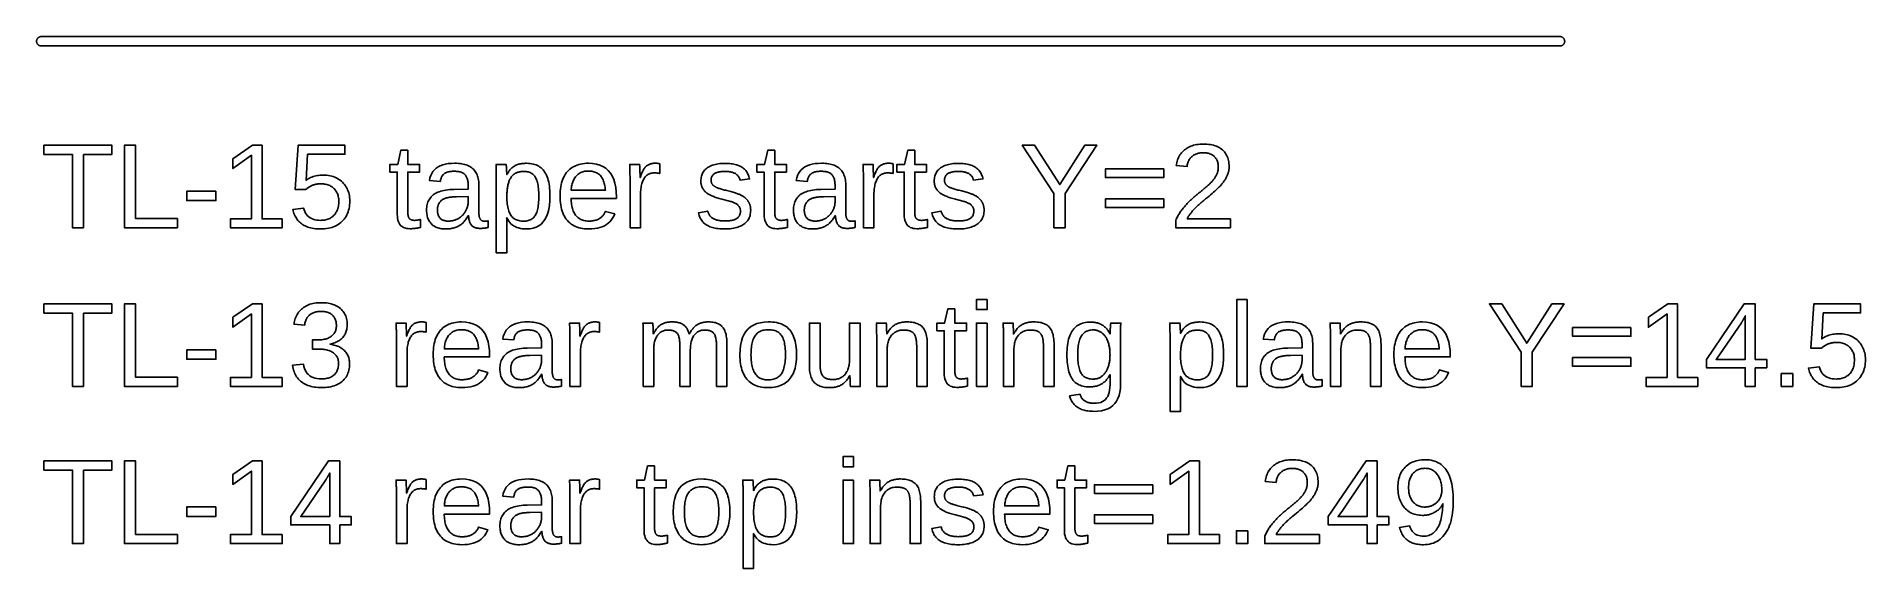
# Model space of a CAD drawing. Extents: x -27 to 133, y -77 to 15.
# Drawn here: x 71.91 to 106.83, y -77.07 to -66.91 of the extents above; entities that cross this region are included whole.
import ezdxf

# ---------------------------------------------------------------- set-up
doc = ezdxf.new("R2010")
doc.units = 0
doc.layers.get('0').update_dxf_attribs({"linetype": 'CONTINUOUS'})

msp = doc.modelspace()

# ---------------------------------------------------------------- linework, layer by layer
for points in [[(101.006, -67.0898), (101.012, -67.0892), (101.018, -67.0883), (101.023, -67.0869), (101.029, -67.0852), (101.034, -67.0831), (101.04, -67.0807), (101.045, -67.0779), (101.05, -67.0748), (101.055, -67.0714), (101.059, -67.0677), (101.064, -67.0636), (101.068, -67.0593), (101.071, -67.0548), (101.075, -67.05), (101.078, -67.045), (101.081, -67.0398), (101.083, -67.0344), (101.085, -67.0289), (101.087, -67.0233), (101.088, -67.0176), (101.089, -67.0117), (101.09, -67.0059), (101.09, -67), (101.09, -66.9941), (101.089, -66.9883), (101.088, -66.9824), (101.087, -66.9767), (101.085, -66.9711), (101.083, -66.9656), (101.081, -66.9602), (101.078, -66.955), (101.075, -66.95), (101.071, -66.9452), (101.068, -66.9407), (101.064, -66.9364), (101.059, -66.9323), (101.055, -66.9286), (101.05, -66.9252), (101.045, -66.9221), (101.04, -66.9193), (101.034, -66.9169), (101.029, -66.9148), (101.023, -66.9131), (101.018, -66.9117), (101.012, -66.9108), (101.006, -66.9102), (101, -66.91), (72, -66.91), (71.9941, -66.9102), (71.9883, -66.9108), (71.9824, -66.9117), (71.9767, -66.9131), (71.9711, -66.9148), (71.9656, -66.9169), (71.9602, -66.9193), (71.955, -66.9221), (71.95, -66.9252), (71.9452, -66.9286), (71.9407, -66.9323), (71.9364, -66.9364), (71.9323, -66.9407), (71.9286, -66.9452), (71.9252, -66.95), (71.9221, -66.955), (71.9193, -66.9602), (71.9169, -66.9656), (71.9148, -66.9711), (71.9131, -66.9767), (71.9117, -66.9824), (71.9108, -66.9883), (71.9102, -66.9941), (71.91, -67), (71.9102, -67.0059), (71.9108, -67.0117), (71.9117, -67.0176), (71.9131, -67.0233), (71.9148, -67.0289), (71.9169, -67.0344), (71.9193, -67.0398), (71.9221, -67.045), (71.9252, -67.05), (71.9286, -67.0548), (71.9323, -67.0593), (71.9364, -67.0636), (71.9407, -67.0677), (71.9452, -67.0714), (71.95, -67.0748), (71.955, -67.0779), (71.9602, -67.0807), (71.9656, -67.0831), (71.9711, -67.0852), (71.9767, -67.0869), (71.9824, -67.0883), (71.9883, -67.0892), (71.9941, -67.0898), (72, -67.09), (101, -67.09)], [(72.8056, -69.1603), (73.3472, -69.1603), (73.3472, -68.9858), (72.0515, -68.9858), (72.0515, -69.1603), (72.593, -69.1603), (72.593, -70.5623), (72.8056, -70.5623)], [(74.5982, -70.3878), (73.8015, -70.3878), (73.8015, -68.9858), (73.5878, -68.9858), (73.5878, -70.5623), (74.5982, -70.5623)], [(76.6, -70.3911), (76.2163, -70.3911), (76.2163, -68.9858), (76.0305, -68.9858), (75.6579, -69.242), (75.6579, -69.4322), (76.0137, -69.1782), (76.0137, -70.3911), (75.612, -70.3911), (75.612, -70.5623), (76.6, -70.5623)], [(77.3705, -70.5838), (77.4089, -70.5813), (77.446, -70.5771), (77.4817, -70.5711), (77.5161, -70.5635), (77.549, -70.5542), (77.5807, -70.5432), (77.6109, -70.5305), (77.6399, -70.5161), (77.6674, -70.4999), (77.6936, -70.4822), (77.7185, -70.4627), (77.742, -70.4415), (77.7639, -70.4188), (77.7841, -70.3949), (77.8025, -70.3697), (77.8192, -70.3433), (77.8341, -70.3156), (77.8472, -70.2866), (77.8586, -70.2564), (77.8683, -70.225), (77.8762, -70.1922), (77.8823, -70.1582), (77.8867, -70.123), (77.8893, -70.0865), (77.8902, -70.0487), (77.8894, -70.0155), (77.8869, -69.9832), (77.8829, -69.9519), (77.8771, -69.9216), (77.8698, -69.8923), (77.8608, -69.8639), (77.8502, -69.8366), (77.8379, -69.8102), (77.824, -69.7848), (77.8085, -69.7603), (77.7913, -69.7369), (77.7725, -69.7144), (77.752, -69.6929), (77.7302, -69.6727), (77.7073, -69.6542), (77.6832, -69.6372), (77.658, -69.6219), (77.6317, -69.6081), (77.6043, -69.596), (77.5758, -69.5855), (77.5462, -69.5766), (77.5154, -69.5694), (77.4835, -69.5637), (77.4505, -69.5597), (77.4164, -69.5572), (77.3811, -69.5564), (77.3515, -69.557), (77.3227, -69.5588), (77.2947, -69.5618), (77.2673, -69.566), (77.2408, -69.5713), (77.215, -69.5779), (77.1899, -69.5856), (77.1656, -69.5946), (77.1421, -69.6047), (77.1193, -69.616), (77.0973, -69.6285), (77.076, -69.6422), (77.0555, -69.6571), (77.0857, -69.157), (77.7985, -69.157), (77.7985, -68.9858), (76.9022, -68.9858), (76.8496, -69.8339), (77.0466, -69.8339), (77.0574, -69.8247), (77.0682, -69.8158), (77.0791, -69.8074), (77.0899, -69.7994), (77.1008, -69.7919), (77.1116, -69.7847), (77.1225, -69.778), (77.1333, -69.7717), (77.1442, -69.7659), (77.155, -69.7604), (77.1658, -69.7554), (77.1767, -69.7508), (77.1875, -69.7466), (77.1984, -69.7428), (77.2095, -69.7393), (77.2207, -69.7361), (77.232, -69.7332), (77.2434, -69.7307), (77.255, -69.7284), (77.2667, -69.7264), (77.2785, -69.7247), (77.2905, -69.7233), (77.3026, -69.7223), (77.3148, -69.7215), (77.3272, -69.7211), (77.3397, -69.7209), (77.3634, -69.7214), (77.3864, -69.7231), (77.4086, -69.7258), (77.43, -69.7296), (77.4507, -69.7345), (77.4706, -69.7404), (77.4898, -69.7475), (77.5081, -69.7557), (77.5258, -69.7649), (77.5426, -69.7752), (77.5587, -69.7866), (77.5741, -69.7991), (77.5887, -69.8127), (77.6023, -69.8271), (77.6149, -69.8422), (77.6264, -69.858), (77.6367, -69.8745), (77.646, -69.8917), (77.6542, -69.9095), (77.6613, -69.928), (77.6673, -69.9472), (77.6722, -69.967), (77.6761, -69.9876), (77.6788, -70.0088), (77.6804, -70.0307), (77.681, -70.0532), (77.6804, -70.0791), (77.6788, -70.1042), (77.6761, -70.1283), (77.6723, -70.1516), (77.6674, -70.1741), (77.6614, -70.1956), (77.6544, -70.2163), (77.6462, -70.2362), (77.637, -70.2551), (77.6267, -70.2732), (77.6153, -70.2905), (77.6028, -70.3068), (77.5892, -70.3223), (77.5747, -70.3368), (77.5593, -70.3501), (77.5431, -70.3623), (77.5261, -70.3733), (77.5082, -70.3831), (77.4895, -70.3918), (77.47, -70.3994), (77.4496, -70.4057), (77.4284, -70.411), (77.4064, -70.415), (77.3835, -70.4179), (77.3598, -70.4196), (77.3352, -70.4202), (77.2958, -70.4188), (77.2587, -70.4147), (77.224, -70.4078), (77.1917, -70.3981), (77.1617, -70.3856), (77.1342, -70.3704), (77.1089, -70.3524), (77.0861, -70.3317), (77.0656, -70.3081), (77.0475, -70.2818), (77.0318, -70.2528), (77.0184, -70.221), (77.0074, -70.1864), (76.8038, -70.2099), (76.8099, -70.2374), (76.8171, -70.2639), (76.8256, -70.2894), (76.8352, -70.3139), (76.846, -70.3374), (76.858, -70.3599), (76.8712, -70.3813), (76.8855, -70.4017), (76.9011, -70.4211), (76.9178, -70.4395), (76.9356, -70.4568), (76.9547, -70.4732), (76.9749, -70.4885), (76.9963, -70.5027), (77.0186, -70.5158), (77.042, -70.5278), (77.0663, -70.5386), (77.0917, -70.5483), (77.118, -70.5568), (77.1454, -70.5642), (77.1738, -70.5705), (77.2032, -70.5756), (77.2335, -70.5796), (77.2649, -70.5824), (77.2973, -70.5841), (77.3308, -70.5847)], [(79.0554, -70.5801), (79.0714, -70.5796), (79.0872, -70.5788), (79.1031, -70.5777), (79.1188, -70.5762), (79.1345, -70.5745), (79.1502, -70.5724), (79.1658, -70.57), (79.1814, -70.5673), (79.1969, -70.5643), (79.2123, -70.561), (79.2277, -70.5573), (79.2431, -70.5534), (79.2431, -70.4045), (79.2316, -70.4069), (79.2205, -70.409), (79.2099, -70.4109), (79.1997, -70.4127), (79.1899, -70.4143), (79.1805, -70.4157), (79.1715, -70.4169), (79.163, -70.4179), (79.1549, -70.4187), (79.1472, -70.4194), (79.14, -70.4199), (79.1331, -70.4201), (79.1267, -70.4202), (79.1161, -70.42), (79.106, -70.4194), (79.0964, -70.4183), (79.0873, -70.4169), (79.0787, -70.415), (79.0706, -70.4127), (79.063, -70.41), (79.0559, -70.4069), (79.0492, -70.4033), (79.0431, -70.3994), (79.0375, -70.395), (79.0323, -70.3902), (79.0277, -70.385), (79.0235, -70.3792), (79.0196, -70.3729), (79.016, -70.3659), (79.0128, -70.3584), (79.01, -70.3502), (79.0074, -70.3414), (79.0052, -70.3319), (79.0034, -70.3219), (79.0019, -70.3112), (79.0007, -70.3), (78.9998, -70.2881), (78.9993, -70.2756), (78.9992, -70.2624), (78.9992, -69.4982), (79.223, -69.4982), (79.223, -69.3517), (78.9992, -69.3517), (78.9992, -69.0809), (78.8649, -69.0809), (78.8056, -69.3517), (78.6579, -69.3517), (78.6579, -69.4982), (78.7978, -69.4982), (78.7978, -70.3061), (78.7992, -70.3466), (78.8035, -70.384), (78.8106, -70.418), (78.8206, -70.4488), (78.8335, -70.4764), (78.8493, -70.5007), (78.8678, -70.5218), (78.8893, -70.5397), (78.9136, -70.5543), (78.9408, -70.5656), (78.9708, -70.5737), (79.0037, -70.5786), (79.0394, -70.5802)], [(86.0613, -70.5801), (86.0773, -70.5796), (86.0932, -70.5788), (86.109, -70.5777), (86.1247, -70.5762), (86.1405, -70.5745), (86.1561, -70.5724), (86.1717, -70.57), (86.1873, -70.5673), (86.2028, -70.5643), (86.2183, -70.561), (86.2337, -70.5573), (86.249, -70.5534), (86.249, -70.4045), (86.2375, -70.4069), (86.2264, -70.409), (86.2158, -70.4109), (86.2056, -70.4127), (86.1958, -70.4143), (86.1864, -70.4157), (86.1775, -70.4169), (86.1689, -70.4179), (86.1608, -70.4187), (86.1531, -70.4194), (86.1459, -70.4199), (86.1391, -70.4201), (86.1326, -70.4202), (86.122, -70.42), (86.1119, -70.4194), (86.1023, -70.4183), (86.0932, -70.4169), (86.0846, -70.415), (86.0765, -70.4127), (86.0689, -70.41), (86.0618, -70.4069), (86.0551, -70.4033), (86.049, -70.3994), (86.0434, -70.395), (86.0383, -70.3902), (86.0336, -70.385), (86.0294, -70.3792), (86.0255, -70.3729), (86.022, -70.3659), (86.0188, -70.3584), (86.0159, -70.3502), (86.0134, -70.3414), (86.0112, -70.3319), (86.0093, -70.3219), (86.0078, -70.3112), (86.0066, -70.3), (86.0058, -70.2881), (86.0053, -70.2756), (86.0051, -70.2624), (86.0051, -69.4982), (86.2289, -69.4982), (86.2289, -69.3517), (86.0051, -69.3517), (86.0051, -69.0809), (85.8708, -69.0809), (85.8115, -69.3517), (85.6638, -69.3517), (85.6638, -69.4982), (85.8037, -69.4982), (85.8037, -70.3061), (85.8051, -70.3466), (85.8094, -70.384), (85.8166, -70.418), (85.8266, -70.4488), (85.8394, -70.4764), (85.8552, -70.5007), (85.8738, -70.5218), (85.8952, -70.5397), (85.9195, -70.5543), (85.9467, -70.5656), (85.9767, -70.5737), (86.0096, -70.5786), (86.0454, -70.5802)], [(88.7357, -70.5801), (88.7516, -70.5796), (88.7675, -70.5788), (88.7833, -70.5777), (88.7991, -70.5762), (88.8148, -70.5745), (88.8305, -70.5724), (88.8461, -70.57), (88.8617, -70.5673), (88.8772, -70.5643), (88.8926, -70.561), (88.908, -70.5573), (88.9234, -70.5534), (88.9234, -70.4045), (88.9119, -70.4069), (88.9008, -70.409), (88.8901, -70.4109), (88.8799, -70.4127), (88.8701, -70.4143), (88.8608, -70.4157), (88.8518, -70.4169), (88.8433, -70.4179), (88.8352, -70.4187), (88.8275, -70.4194), (88.8202, -70.4199), (88.8134, -70.4201), (88.807, -70.4202), (88.7964, -70.42), (88.7863, -70.4194), (88.7767, -70.4183), (88.7676, -70.4169), (88.759, -70.415), (88.7509, -70.4127), (88.7432, -70.41), (88.7361, -70.4069), (88.7295, -70.4033), (88.7234, -70.3994), (88.7177, -70.395), (88.7126, -70.3902), (88.708, -70.385), (88.7037, -70.3792), (88.6999, -70.3729), (88.6963, -70.3659), (88.6931, -70.3584), (88.6902, -70.3502), (88.6877, -70.3414), (88.6855, -70.3319), (88.6837, -70.3219), (88.6821, -70.3112), (88.681, -70.3), (88.6801, -70.2881), (88.6796, -70.2756), (88.6794, -70.2624), (88.6794, -69.4982), (88.9032, -69.4982), (88.9032, -69.3517), (88.6794, -69.3517), (88.6794, -69.0809), (88.5452, -69.0809), (88.4859, -69.3517), (88.3382, -69.3517), (88.3382, -69.4982), (88.478, -69.4982), (88.478, -70.3061), (88.4795, -70.3466), (88.4838, -70.384), (88.4909, -70.418), (88.5009, -70.4488), (88.5138, -70.4764), (88.5295, -70.5007), (88.5481, -70.5218), (88.5696, -70.5397), (88.5939, -70.5543), (88.621, -70.5656), (88.6511, -70.5737), (88.684, -70.5786), (88.7197, -70.5802)], [(91.5507, -69.9089), (92.1594, -68.9858), (91.9244, -68.9858), (91.4467, -69.7366), (90.9667, -68.9858), (90.7317, -68.9858), (91.3381, -69.9089), (91.3381, -70.5623), (91.5507, -70.5623)], [(94.7073, -70.3911), (93.885, -70.3911), (93.8904, -70.379), (93.8963, -70.3669), (93.9027, -70.3547), (93.9096, -70.3423), (93.9171, -70.33), (93.925, -70.3175), (93.9334, -70.305), (93.9424, -70.2924), (93.9518, -70.2797), (93.9617, -70.267), (93.9722, -70.2542), (93.9831, -70.2413), (93.9946, -70.2283), (94.0066, -70.2152), (94.0193, -70.2018), (94.0325, -70.1882), (94.0464, -70.1744), (94.0609, -70.1603), (94.076, -70.1459), (94.0918, -70.1313), (94.1082, -70.1165), (94.1252, -70.1014), (94.1428, -70.0861), (94.161, -70.0705), (94.1799, -70.0547), (94.1994, -70.0387), (94.2344, -70.01), (94.2677, -69.9825), (94.2993, -69.9562), (94.329, -69.931), (94.3569, -69.9071), (94.3831, -69.8843), (94.4074, -69.8627), (94.43, -69.8423), (94.4508, -69.823), (94.4698, -69.805), (94.487, -69.7881), (94.5024, -69.7724), (94.516, -69.7578), (94.5285, -69.7439), (94.5405, -69.7299), (94.5521, -69.716), (94.5631, -69.7021), (94.5737, -69.6881), (94.5837, -69.6742), (94.5933, -69.6602), (94.6025, -69.6463), (94.6111, -69.6323), (94.6192, -69.6184), (94.6269, -69.6044), (94.6341, -69.5905), (94.6408, -69.5766), (94.647, -69.5626), (94.6527, -69.5486), (94.6579, -69.5347), (94.6626, -69.5207), (94.6668, -69.5067), (94.6706, -69.4927), (94.6738, -69.4786), (94.6765, -69.4646), (94.6788, -69.4505), (94.6805, -69.4365), (94.6817, -69.4224), (94.6825, -69.4083), (94.6827, -69.3942), (94.682, -69.3629), (94.6797, -69.3327), (94.6759, -69.3037), (94.6706, -69.2757), (94.6638, -69.2489), (94.6554, -69.2232), (94.6456, -69.1987), (94.6342, -69.1752), (94.6213, -69.1529), (94.6069, -69.1317), (94.591, -69.1116), (94.5736, -69.0926), (94.5546, -69.0747), (94.5342, -69.0581), (94.5126, -69.0428), (94.4896, -69.0288), (94.4653, -69.0162), (94.4398, -69.0049), (94.4129, -68.9949), (94.3847, -68.9862), (94.3552, -68.9789), (94.3244, -68.9729), (94.2923, -68.9683), (94.2589, -68.9649), (94.2242, -68.9629), (94.1882, -68.9623), (94.1552, -68.9629), (94.1233, -68.9649), (94.0922, -68.9682), (94.0621, -68.9729), (94.0329, -68.9788), (94.0046, -68.9861), (93.9773, -68.9947), (93.9509, -69.0047), (93.9254, -69.0159), (93.9009, -69.0285), (93.8773, -69.0424), (93.8546, -69.0576), (93.8329, -69.0742), (93.8123, -69.0919), (93.7931, -69.1104), (93.7753, -69.1299), (93.7588, -69.1503), (93.7437, -69.1717), (93.73, -69.1939), (93.7177, -69.2171), (93.7067, -69.2411), (93.6971, -69.2661), (93.6888, -69.292), (93.682, -69.3188), (93.6765, -69.3465), (93.6724, -69.3752), (93.8782, -69.3942), (93.8809, -69.3751), (93.8843, -69.3566), (93.8886, -69.3388), (93.8937, -69.3217), (93.8996, -69.3053), (93.9063, -69.2895), (93.9138, -69.2744), (93.9222, -69.26), (93.9314, -69.2462), (93.9413, -69.2331), (93.9521, -69.2207), (93.9637, -69.2089), (93.9761, -69.1978), (93.9892, -69.1875), (94.0029, -69.178), (94.017, -69.1693), (94.0317, -69.1614), (94.047, -69.1544), (94.0627, -69.1482), (94.079, -69.1428), (94.0959, -69.1382), (94.1133, -69.1345), (94.1312, -69.1316), (94.1497, -69.1295), (94.1686, -69.1283), (94.1882, -69.1279), (94.2087, -69.1283), (94.2284, -69.1296), (94.2475, -69.1317), (94.2659, -69.1347), (94.2835, -69.1385), (94.3005, -69.1431), (94.3168, -69.1486), (94.3323, -69.155), (94.3472, -69.1622), (94.3614, -69.1702), (94.3748, -69.1791), (94.3876, -69.1889), (94.3996, -69.1995), (94.4109, -69.2108), (94.4213, -69.2229), (94.4307, -69.2356), (94.4393, -69.2491), (94.4469, -69.2632), (94.4537, -69.278), (94.4595, -69.2935), (94.4645, -69.3097), (94.4685, -69.3265), (94.4717, -69.3441), (94.4739, -69.3623), (94.4753, -69.3813), (94.4757, -69.4009), (94.4755, -69.4156), (94.4747, -69.43), (94.4734, -69.4442), (94.4716, -69.4582), (94.4692, -69.4719), (94.4663, -69.4854), (94.4629, -69.4987), (94.459, -69.5117), (94.4546, -69.5245), (94.4496, -69.537), (94.4441, -69.5493), (94.4381, -69.5614), (94.4315, -69.5732), (94.4246, -69.5849), (94.4173, -69.5965), (94.4097, -69.608), (94.4017, -69.6194), (94.3935, -69.6307), (94.3849, -69.642), (94.376, -69.6532), (94.3668, -69.6643), (94.3572, -69.6753), (94.3473, -69.6863), (94.3371, -69.6972), (94.3266, -69.708), (94.3157, -69.7187), (94.3046, -69.7293), (94.2933, -69.74), (94.2817, -69.7507), (94.27, -69.7614), (94.2581, -69.772), (94.2459, -69.7827), (94.2336, -69.7934), (94.221, -69.804), (94.2083, -69.8147), (94.1953, -69.8254), (94.1821, -69.8361), (94.1687, -69.8467), (94.1552, -69.8574), (94.1415, -69.8681), (94.1278, -69.879), (94.114, -69.89), (94.1003, -69.9012), (94.0865, -69.9125), (94.0727, -69.9239), (94.0589, -69.9355), (94.045, -69.9472), (94.0312, -69.9591), (94.0173, -69.9711), (94.0034, -69.9832), (93.9895, -69.9955), (93.9756, -70.0079), (93.9617, -70.0205), (93.9479, -70.0333), (93.9342, -70.0464), (93.9206, -70.0596), (93.9071, -70.0731), (93.8937, -70.0868), (93.8804, -70.1008), (93.8672, -70.1149), (93.8541, -70.1293), (93.8411, -70.144), (93.8282, -70.1588), (93.8154, -70.1739), (93.8027, -70.1892), (93.7902, -70.2048), (93.778, -70.2207), (93.7661, -70.237), (93.7545, -70.2537), (93.7432, -70.2708), (93.7322, -70.2882), (93.7214, -70.3059), (93.711, -70.3241), (93.7009, -70.3426), (93.6911, -70.3614), (93.6816, -70.3807), (93.6723, -70.4003), (93.6634, -70.4202), (93.6634, -70.5623), (94.7073, -70.5623)], [(79.7454, -70.5844), (79.7672, -70.5833), (79.7884, -70.5816), (79.8092, -70.5792), (79.8294, -70.5762), (79.849, -70.5724), (79.8682, -70.568), (79.8868, -70.5629), (79.9049, -70.5571), (79.9225, -70.5506), (79.9396, -70.5434), (79.9561, -70.5356), (79.9721, -70.5271), (79.9877, -70.5177), (80.003, -70.5074), (80.018, -70.4962), (80.0327, -70.4839), (80.0471, -70.4708), (80.0613, -70.4566), (80.0751, -70.4415), (80.0886, -70.4254), (80.1018, -70.4084), (80.1147, -70.3904), (80.1273, -70.3715), (80.1397, -70.3516), (80.1517, -70.3307), (80.1584, -70.3307), (80.1597, -70.3496), (80.1615, -70.3677), (80.1638, -70.385), (80.1667, -70.4015), (80.1701, -70.4173), (80.174, -70.4322), (80.1784, -70.4464), (80.1834, -70.4597), (80.1889, -70.4723), (80.1949, -70.4841), (80.2014, -70.4951), (80.2084, -70.5053), (80.216, -70.5148), (80.2242, -70.5235), (80.2331, -70.5315), (80.2428, -70.5387), (80.2531, -70.5454), (80.2642, -70.5513), (80.276, -70.5565), (80.2885, -70.561), (80.3018, -70.5648), (80.3157, -70.5679), (80.3304, -70.5704), (80.3458, -70.5721), (80.362, -70.5732), (80.3788, -70.5735), (80.391, -70.5734), (80.4032, -70.5731), (80.4153, -70.5726), (80.4274, -70.5718), (80.4394, -70.5709), (80.4514, -70.5697), (80.4634, -70.5683), (80.4753, -70.5667), (80.4872, -70.5649), (80.4991, -70.5629), (80.5109, -70.5607), (80.5226, -70.5583), (80.5343, -70.5556), (80.5343, -70.4303), (80.5287, -70.4314), (80.5232, -70.4325), (80.5177, -70.4335), (80.5124, -70.4344), (80.5071, -70.4352), (80.5019, -70.4359), (80.4969, -70.4365), (80.4919, -70.437), (80.487, -70.4374), (80.4822, -70.4377), (80.4775, -70.4379), (80.4729, -70.4381), (80.4683, -70.4381), (80.4584, -70.4379), (80.449, -70.4371), (80.4401, -70.4357), (80.4317, -70.4338), (80.4239, -70.4314), (80.4165, -70.4285), (80.4096, -70.425), (80.4032, -70.421), (80.3973, -70.4164), (80.3919, -70.4113), (80.3871, -70.4057), (80.3827, -70.3995), (80.3788, -70.3928), (80.3753, -70.3856), (80.3721, -70.3778), (80.3692, -70.3695), (80.3666, -70.3607), (80.3642, -70.3514), (80.3621, -70.3416), (80.3603, -70.3312), (80.3588, -70.3203), (80.3575, -70.3089), (80.3566, -70.2969), (80.3559, -70.2845), (80.3555, -70.2715), (80.3553, -70.258), (80.3553, -69.7366), (80.3546, -69.7066), (80.3526, -69.6778), (80.3492, -69.6501), (80.3444, -69.6235), (80.3383, -69.598), (80.3308, -69.5737), (80.3219, -69.5504), (80.3117, -69.5282), (80.3001, -69.5071), (80.2871, -69.4872), (80.2728, -69.4683), (80.2571, -69.4506), (80.2401, -69.4339), (80.2217, -69.4184), (80.2019, -69.4042), (80.1809, -69.3912), (80.1585, -69.3794), (80.1347, -69.3689), (80.1096, -69.3596), (80.0832, -69.3516), (80.0554, -69.3448), (80.0263, -69.3392), (79.9959, -69.3349), (79.9641, -69.3318), (79.931, -69.3299), (79.8966, -69.3293), (79.832, -69.3312), (79.772, -69.337), (79.7166, -69.3467), (79.6656, -69.3602), (79.6192, -69.3776), (79.5773, -69.3989), (79.54, -69.424), (79.5072, -69.453), (79.4789, -69.4859), (79.4551, -69.5226), (79.4359, -69.5632), (79.4212, -69.6077), (79.411, -69.656), (79.6213, -69.675), (79.6235, -69.6599), (79.6263, -69.6453), (79.6296, -69.6315), (79.6336, -69.6183), (79.6381, -69.6057), (79.6432, -69.5938), (79.6488, -69.5825), (79.6551, -69.5719), (79.662, -69.5619), (79.6694, -69.5526), (79.6774, -69.5439), (79.686, -69.5358), (79.6952, -69.5285), (79.7051, -69.5217), (79.7159, -69.5154), (79.7275, -69.5097), (79.74, -69.5046), (79.7534, -69.5), (79.7677, -69.4959), (79.7829, -69.4924), (79.7989, -69.4894), (79.8158, -69.4869), (79.8335, -69.485), (79.8522, -69.4837), (79.8717, -69.4828), (79.8921, -69.4826), (79.9123, -69.483), (79.9317, -69.4841), (79.9503, -69.486), (79.9679, -69.4886), (79.9848, -69.492), (80.0008, -69.4962), (80.0159, -69.5011), (80.0302, -69.5067), (80.0437, -69.5131), (80.0563, -69.5203), (80.0681, -69.5282), (80.079, -69.5369), (80.089, -69.5464), (80.0983, -69.5567), (80.1068, -69.568), (80.1146, -69.5803), (80.1217, -69.5936), (80.128, -69.6078), (80.1335, -69.6231), (80.1383, -69.6394), (80.1424, -69.6566), (80.1458, -69.6749), (80.1484, -69.6941), (80.1502, -69.7144), (80.1513, -69.7356), (80.1517, -69.7578), (80.1517, -69.8238), (79.8798, -69.8283), (79.8383, -69.8299), (79.7987, -69.8326), (79.7608, -69.8364), (79.7248, -69.8413), (79.6905, -69.8474), (79.658, -69.8545), (79.6273, -69.8628), (79.5984, -69.8722), (79.5713, -69.8827), (79.546, -69.8943), (79.5225, -69.907), (79.5008, -69.9208), (79.4809, -69.9357), (79.4626, -69.9517), (79.4458, -69.9688), (79.4304, -69.9869), (79.4165, -70.006), (79.4041, -70.0261), (79.3931, -70.0473), (79.3836, -70.0695), (79.3756, -70.0927), (79.369, -70.117), (79.3639, -70.1423), (79.3602, -70.1686), (79.358, -70.196), (79.3573, -70.2244), (79.3578, -70.2498), (79.3594, -70.2744), (79.3622, -70.2981), (79.366, -70.3209), (79.3708, -70.3429), (79.3768, -70.3641), (79.3839, -70.3844), (79.392, -70.4039), (79.4012, -70.4225), (79.4116, -70.4402), (79.423, -70.4572), (79.4354, -70.4732), (79.449, -70.4885), (79.4637, -70.5027), (79.4794, -70.5158), (79.4962, -70.5278), (79.5141, -70.5386), (79.533, -70.5483), (79.553, -70.5568), (79.5741, -70.5642), (79.5963, -70.5705), (79.6195, -70.5756), (79.6438, -70.5796), (79.6692, -70.5824), (79.6956, -70.5841), (79.7231, -70.5847)], [(80.8902, -70.5646), (80.8902, -70.5377), (80.8901, -70.5129), (80.89, -70.4901), (80.8898, -70.4693), (80.8896, -70.4506), (80.8893, -70.4339), (80.8889, -70.4193), (80.8885, -70.4067), (80.8881, -70.3962), (80.8876, -70.3876), (80.887, -70.3812), (80.8864, -70.3767), (80.8858, -70.3743), (80.8914, -70.3743), (80.9072, -70.4055), (80.9253, -70.4341), (80.9455, -70.4602), (80.9679, -70.4839), (80.9925, -70.505), (81.0193, -70.5237), (81.0482, -70.5399), (81.0793, -70.5536), (81.1125, -70.5648), (81.148, -70.5735), (81.1856, -70.5797), (81.2254, -70.5834), (81.2673, -70.5847), (81.3332, -70.5809), (81.3938, -70.5697), (81.4491, -70.551), (81.4992, -70.5247), (81.544, -70.491), (81.5835, -70.4498), (81.6178, -70.4011), (81.6468, -70.3449), (81.6705, -70.2812), (81.6889, -70.21), (81.7021, -70.1313), (81.71, -70.0451), (81.7126, -69.9514), (81.712, -69.903), (81.71, -69.8566), (81.7067, -69.8123), (81.7022, -69.77), (81.6963, -69.7297), (81.689, -69.6914), (81.6805, -69.6552), (81.6707, -69.621), (81.6595, -69.5888), (81.6471, -69.5586), (81.6333, -69.5305), (81.6182, -69.5044), (81.6019, -69.4803), (81.5842, -69.4582), (81.5651, -69.4377), (81.5447, -69.4191), (81.523, -69.4023), (81.4999, -69.3872), (81.4755, -69.3739), (81.4498, -69.3623), (81.4227, -69.3526), (81.3943, -69.3446), (81.3646, -69.3384), (81.3335, -69.3339), (81.3011, -69.3313), (81.2673, -69.3304), (81.2454, -69.3307), (81.2242, -69.3316), (81.2037, -69.3332), (81.1838, -69.3353), (81.1646, -69.3381), (81.146, -69.3415), (81.1281, -69.3455), (81.1108, -69.3501), (81.0943, -69.3553), (81.0784, -69.3612), (81.0631, -69.3677), (81.0485, -69.3747), (81.0346, -69.3824), (81.0212, -69.3908), (81.0082, -69.3999), (80.9956, -69.4096), (80.9835, -69.4201), (80.9717, -69.4313), (80.9604, -69.4432), (80.9494, -69.4558), (80.9389, -69.4691), (80.9288, -69.4832), (80.9191, -69.4979), (80.9098, -69.5133), (80.9009, -69.5295), (80.8925, -69.5463), (80.888, -69.5463), (80.888, -69.5429), (80.8879, -69.539), (80.8879, -69.5346), (80.8877, -69.5299), (80.8876, -69.5247), (80.8874, -69.5191), (80.8872, -69.5131), (80.8869, -69.5066), (80.8867, -69.4998), (80.8863, -69.4925), (80.886, -69.4847), (80.8856, -69.4766), (80.8852, -69.468), (80.8848, -69.4594), (80.8844, -69.4512), (80.8839, -69.4433), (80.8835, -69.4357), (80.8831, -69.4285), (80.8827, -69.4217), (80.8824, -69.4152), (80.882, -69.409), (80.8816, -69.4032), (80.8812, -69.3978), (80.8809, -69.3927), (80.8805, -69.388), (80.8802, -69.3836), (80.8798, -69.3795), (80.8795, -69.3757), (80.8792, -69.3721), (80.8789, -69.3689), (80.8786, -69.3659), (80.8783, -69.3631), (80.8781, -69.3607), (80.8778, -69.3585), (80.8776, -69.3566), (80.8774, -69.355), (80.8772, -69.3536), (80.877, -69.3525), (80.8768, -69.3517), (80.6821, -69.3517), (80.6831, -69.3617), (80.684, -69.3732), (80.6849, -69.3863), (80.6856, -69.4008), (80.6863, -69.4168), (80.6869, -69.4344), (80.6874, -69.4534), (80.6878, -69.4739), (80.6882, -69.4959), (80.6885, -69.5194), (80.6887, -69.5444), (80.6888, -69.5709), (80.6888, -69.5989), (80.6888, -71.0378), (80.8902, -71.0378)], [(81.1878, -70.4352), (81.1632, -70.4332), (81.1397, -70.4299), (81.1173, -70.4252), (81.096, -70.4192), (81.0758, -70.4118), (81.0568, -70.4031), (81.0389, -70.3931), (81.0221, -70.3817), (81.0065, -70.369), (80.992, -70.355), (80.9786, -70.3396), (80.9663, -70.3229), (80.9551, -70.3047), (80.9447, -70.2851), (80.9353, -70.264), (80.9267, -70.2415), (80.919, -70.2174), (80.9123, -70.1919), (80.9064, -70.1648), (80.9015, -70.1363), (80.8974, -70.1063), (80.8943, -70.0749), (80.892, -70.0419), (80.8907, -70.0075), (80.8902, -69.9715), (80.8904, -69.9456), (80.8911, -69.9204), (80.8921, -69.896), (80.8936, -69.8723), (80.8954, -69.8494), (80.8977, -69.8272), (80.9005, -69.8058), (80.9036, -69.7852), (80.9071, -69.7653), (80.9111, -69.7462), (80.9155, -69.7279), (80.9203, -69.7103), (80.9255, -69.6935), (80.9311, -69.6774), (80.9371, -69.662), (80.9435, -69.6472), (80.9502, -69.6331), (80.9574, -69.6197), (80.9649, -69.6069), (80.9729, -69.5948), (80.9812, -69.5834), (80.9898, -69.5726), (80.9989, -69.5625), (81.0084, -69.5531), (81.0182, -69.5444), (81.0284, -69.5363), (81.0391, -69.5288), (81.0505, -69.522), (81.0624, -69.5157), (81.075, -69.5101), (81.0882, -69.505), (81.102, -69.5005), (81.1164, -69.4967), (81.1314, -69.4934), (81.1471, -69.4907), (81.1634, -69.4886), (81.1802, -69.4871), (81.1977, -69.4862), (81.2158, -69.4859), (81.2383, -69.4866), (81.2597, -69.4885), (81.2802, -69.4917), (81.2998, -69.4962), (81.3184, -69.502), (81.336, -69.509), (81.3527, -69.5174), (81.3685, -69.527), (81.3833, -69.5379), (81.3971, -69.5501), (81.41, -69.5636), (81.4219, -69.5784), (81.4329, -69.5945), (81.443, -69.612), (81.4523, -69.6313), (81.4608, -69.6522), (81.4684, -69.6749), (81.4753, -69.6993), (81.4814, -69.7254), (81.4866, -69.7532), (81.4911, -69.7827), (81.4947, -69.8139), (81.4975, -69.8469), (81.4995, -69.8815), (81.5008, -69.9178), (81.5012, -69.9559), (81.5008, -69.9949), (81.4995, -70.0322), (81.4975, -70.0677), (81.4946, -70.1015), (81.491, -70.1335), (81.4865, -70.1637), (81.4812, -70.1921), (81.4751, -70.2188), (81.4682, -70.2437), (81.4604, -70.2669), (81.4519, -70.2882), (81.4425, -70.3078), (81.4323, -70.3257), (81.4213, -70.342), (81.4092, -70.357), (81.3963, -70.3707), (81.3823, -70.3831), (81.3674, -70.3941), (81.3515, -70.4039), (81.3347, -70.4124), (81.3169, -70.4196), (81.2982, -70.4254), (81.2785, -70.43), (81.2578, -70.4333), (81.2362, -70.4352), (81.2136, -70.4359)], [(82.5132, -70.583), (82.5676, -70.5779), (82.6186, -70.5694), (82.6664, -70.5576), (82.7109, -70.5423), (82.7521, -70.5237), (82.79, -70.5016), (82.8247, -70.4762), (82.8561, -70.4474), (82.8843, -70.4152), (82.9092, -70.3796), (82.9308, -70.3406), (82.9491, -70.2983), (82.7723, -70.2479), (82.7677, -70.2601), (82.7625, -70.272), (82.7567, -70.2836), (82.7503, -70.2948), (82.7433, -70.3057), (82.7356, -70.3163), (82.7274, -70.3266), (82.7186, -70.3365), (82.7092, -70.3461), (82.6991, -70.3553), (82.6885, -70.3642), (82.6773, -70.3728), (82.6655, -70.3811), (82.653, -70.3888), (82.64, -70.396), (82.6263, -70.4025), (82.612, -70.4084), (82.5971, -70.4137), (82.5816, -70.4184), (82.5654, -70.4225), (82.5487, -70.4259), (82.5313, -70.4287), (82.5133, -70.4309), (82.4947, -70.4324), (82.4755, -70.4333), (82.4557, -70.4337), (82.4307, -70.433), (82.4066, -70.431), (82.3835, -70.4276), (82.3613, -70.423), (82.34, -70.4169), (82.3197, -70.4096), (82.3004, -70.4009), (82.2819, -70.3909), (82.2644, -70.3795), (82.2479, -70.3668), (82.2323, -70.3527), (82.2176, -70.3374), (82.2039, -70.3206), (82.1912, -70.3027), (82.1794, -70.2836), (82.1687, -70.2634), (82.159, -70.2421), (82.1504, -70.2196), (82.1427, -70.1961), (82.1361, -70.1714), (82.1305, -70.1455), (82.1259, -70.1186), (82.1223, -70.0905), (82.1198, -70.0613), (82.1183, -70.031), (82.1178, -69.9995), (82.9816, -69.9995), (82.9816, -69.9727), (82.9784, -69.8775), (82.9689, -69.7899), (82.9531, -69.71), (82.931, -69.6377), (82.9026, -69.5729), (82.8679, -69.5158), (82.8268, -69.4663), (82.7794, -69.4245), (82.7257, -69.3902), (82.6657, -69.3636), (82.5994, -69.3445), (82.5268, -69.3331), (82.4478, -69.3293), (82.4084, -69.3302), (82.3705, -69.3331), (82.3339, -69.3378), (82.2988, -69.3444), (82.2651, -69.353), (82.2328, -69.3634), (82.2019, -69.3757), (82.1725, -69.3899), (82.1445, -69.406), (82.1179, -69.424), (82.0928, -69.4438), (82.069, -69.4656), (82.0467, -69.4893), (82.0259, -69.5147), (82.0068, -69.5418), (81.9894, -69.5706), (81.9736, -69.601), (81.9595, -69.6331), (81.947, -69.6668), (81.9362, -69.7022), (81.9271, -69.7392), (81.9196, -69.7779), (81.9138, -69.8182), (81.9096, -69.8602), (81.9071, -69.9039), (81.9063, -69.9492), (81.9071, -69.9968), (81.9096, -70.0426), (81.9138, -70.0865), (81.9196, -70.1286), (81.9271, -70.1689), (81.9362, -70.2073), (81.947, -70.2439), (81.9595, -70.2786), (81.9736, -70.3115), (81.9894, -70.3426), (82.0068, -70.3718), (82.0259, -70.3992), (82.0467, -70.4247), (82.0691, -70.4484), (82.0929, -70.4701), (82.1183, -70.49), (82.1452, -70.508), (82.1737, -70.5241), (82.2036, -70.5383), (82.2351, -70.5506), (82.2681, -70.561), (82.3025, -70.5695), (82.3386, -70.5762), (82.3761, -70.5809), (82.4151, -70.5837), (82.4557, -70.5847)], [(82.1215, -69.8192), (82.1239, -69.7942), (82.1273, -69.77), (82.1316, -69.7467), (82.1368, -69.7243), (82.143, -69.7027), (82.1501, -69.682), (82.1581, -69.6622), (82.1671, -69.6432), (82.177, -69.6251), (82.1878, -69.6079), (82.1996, -69.5915), (82.2123, -69.576), (82.2258, -69.5615), (82.2401, -69.5482), (82.2551, -69.536), (82.2707, -69.525), (82.2872, -69.5152), (82.3043, -69.5065), (82.3222, -69.499), (82.3407, -69.4926), (82.3601, -69.4874), (82.3801, -69.4833), (82.4008, -69.4804), (82.4223, -69.4787), (82.4445, -69.4781), (82.4673, -69.4786), (82.4893, -69.4802), (82.5104, -69.4828), (82.5308, -69.4864), (82.5502, -69.4911), (82.5689, -69.4968), (82.5867, -69.5036), (82.6037, -69.5114), (82.6198, -69.5202), (82.6351, -69.5301), (82.6496, -69.541), (82.6633, -69.5529), (82.6761, -69.5659), (82.6881, -69.5801), (82.6994, -69.5954), (82.7099, -69.612), (82.7196, -69.6298), (82.7286, -69.6488), (82.7369, -69.6691), (82.7443, -69.6905), (82.7511, -69.7132), (82.7571, -69.7372), (82.7623, -69.7623), (82.7668, -69.7887), (82.7705, -69.8163), (82.7734, -69.8451), (82.12, -69.8451)], [(83.4437, -69.9313), (83.4441, -69.9008), (83.4453, -69.8715), (83.4473, -69.8433), (83.45, -69.8162), (83.4535, -69.7902), (83.4578, -69.7652), (83.4629, -69.7414), (83.4687, -69.7188), (83.4754, -69.6972), (83.4828, -69.6767), (83.491, -69.6573), (83.5, -69.639), (83.5098, -69.6219), (83.5203, -69.6059), (83.5315, -69.5912), (83.5434, -69.5778), (83.556, -69.5657), (83.5693, -69.5548), (83.5833, -69.5452), (83.598, -69.5369), (83.6135, -69.5299), (83.6296, -69.5241), (83.6464, -69.5197), (83.6639, -69.5165), (83.6822, -69.5145), (83.7011, -69.5139), (83.7113, -69.514), (83.7211, -69.5142), (83.7306, -69.5145), (83.7399, -69.515), (83.7488, -69.5156), (83.7573, -69.5163), (83.7656, -69.5172), (83.7735, -69.5181), (83.7812, -69.5193), (83.7885, -69.5205), (83.7955, -69.5219), (83.8021, -69.5234), (83.8085, -69.5251), (83.8085, -69.3405), (83.8021, -69.3388), (83.7958, -69.3373), (83.7895, -69.3359), (83.7831, -69.3347), (83.7768, -69.3335), (83.7705, -69.3325), (83.7642, -69.3317), (83.758, -69.3309), (83.7517, -69.3304), (83.7455, -69.3299), (83.7392, -69.3296), (83.733, -69.3294), (83.7268, -69.3293), (83.7096, -69.3296), (83.6929, -69.3306), (83.6769, -69.3323), (83.6615, -69.3347), (83.6466, -69.3377), (83.6324, -69.3414), (83.6188, -69.3458), (83.6058, -69.3509), (83.5935, -69.3566), (83.5817, -69.3631), (83.5705, -69.3701), (83.56, -69.3779), (83.55, -69.3863), (83.5405, -69.3957), (83.5311, -69.4062), (83.5219, -69.4179), (83.5128, -69.4308), (83.504, -69.4448), (83.4953, -69.46), (83.4868, -69.4763), (83.4784, -69.4939), (83.4702, -69.5125), (83.4622, -69.5324), (83.4544, -69.5534), (83.4467, -69.5756), (83.4393, -69.5989), (83.4348, -69.5989), (83.4347, -69.5916), (83.4346, -69.5823), (83.4343, -69.5711), (83.4339, -69.5579), (83.4335, -69.5428), (83.4329, -69.5257), (83.4322, -69.5067), (83.4314, -69.4857), (83.4305, -69.4628), (83.4295, -69.4379), (83.4284, -69.4111), (83.4272, -69.3824), (83.4258, -69.3517), (83.2356, -69.3517), (83.2366, -69.3753), (83.2375, -69.3985), (83.2384, -69.4215), (83.2391, -69.4441), (83.2398, -69.4665), (83.2404, -69.4885), (83.2409, -69.5102), (83.2413, -69.5315), (83.2417, -69.5526), (83.242, -69.5733), (83.2422, -69.5937), (83.2423, -69.6139), (83.2423, -69.6336), (83.2423, -70.5623), (83.4437, -70.5623)], [(85.0902, -70.5841), (85.1242, -70.5825), (85.157, -70.5797), (85.1885, -70.5759), (85.2188, -70.571), (85.2478, -70.5649), (85.2757, -70.5578), (85.3023, -70.5495), (85.3277, -70.5402), (85.3519, -70.5297), (85.3748, -70.5182), (85.3965, -70.5056), (85.417, -70.4918), (85.4361, -70.4771), (85.4537, -70.4614), (85.4698, -70.4448), (85.4843, -70.4273), (85.4973, -70.4088), (85.5088, -70.3894), (85.5187, -70.3691), (85.5271, -70.3479), (85.534, -70.3257), (85.5394, -70.3026), (85.5432, -70.2786), (85.5455, -70.2536), (85.5463, -70.2278), (85.5461, -70.2172), (85.5457, -70.2068), (85.5451, -70.1966), (85.5441, -70.1865), (85.5429, -70.1766), (85.5415, -70.167), (85.5398, -70.1574), (85.5378, -70.1481), (85.5355, -70.139), (85.533, -70.13), (85.5302, -70.1212), (85.5272, -70.1126), (85.5239, -70.1041), (85.5203, -70.0959), (85.5165, -70.0877), (85.5126, -70.0798), (85.5083, -70.072), (85.5039, -70.0643), (85.4993, -70.0568), (85.4944, -70.0494), (85.4893, -70.0422), (85.484, -70.0352), (85.4785, -70.0283), (85.4728, -70.0215), (85.4668, -70.0149), (85.4607, -70.0085), (85.4542, -70.0021), (85.4474, -69.9959), (85.4402, -69.9897), (85.4327, -69.9837), (85.4249, -69.9777), (85.4166, -69.9718), (85.4081, -69.966), (85.3992, -69.9603), (85.3899, -69.9546), (85.3803, -69.9491), (85.3703, -69.9436), (85.36, -69.9382), (85.3493, -69.9329), (85.338, -69.9277), (85.3255, -69.9223), (85.312, -69.9169), (85.2975, -69.9114), (85.2819, -69.9058), (85.2652, -69.9001), (85.2475, -69.8944), (85.2287, -69.8886), (85.2088, -69.8827), (85.1879, -69.8768), (85.1659, -69.8708), (85.1429, -69.8647), (85.1188, -69.8585), (85.0935, -69.8523), (85.0696, -69.8462), (85.0471, -69.8404), (85.0259, -69.8347), (85.0061, -69.8293), (84.9877, -69.8241), (84.9706, -69.8191), (84.955, -69.8144), (84.9407, -69.8098), (84.9277, -69.8054), (84.9162, -69.8013), (84.9061, -69.7974), (84.8973, -69.7936), (84.8893, -69.79), (84.8817, -69.7862), (84.8744, -69.7823), (84.8673, -69.7782), (84.8606, -69.7741), (84.8542, -69.7698), (84.8481, -69.7654), (84.8423, -69.7609), (84.8368, -69.7563), (84.8316, -69.7515), (84.8267, -69.7467), (84.8221, -69.7417), (84.8178, -69.7366), (84.8139, -69.7313), (84.8102, -69.7258), (84.8069, -69.7201), (84.8038, -69.7142), (84.8011, -69.7081), (84.7988, -69.7018), (84.7967, -69.6952), (84.795, -69.6885), (84.7935, -69.6815), (84.7924, -69.6743), (84.7916, -69.6669), (84.7911, -69.6593), (84.791, -69.6515), (84.7914, -69.6389), (84.7925, -69.6267), (84.7944, -69.6151), (84.7971, -69.6039), (84.8006, -69.5933), (84.8048, -69.5831), (84.8098, -69.5735), (84.8156, -69.5644), (84.8221, -69.5557), (84.8294, -69.5476), (84.8374, -69.54), (84.8463, -69.5328), (84.8559, -69.5262), (84.8663, -69.5201), (84.8775, -69.5145), (84.8896, -69.5093), (84.9026, -69.5047), (84.9164, -69.5005), (84.931, -69.4968), (84.9465, -69.4936), (84.9629, -69.4909), (84.9801, -69.4887), (84.9981, -69.487), (85.017, -69.4858), (85.0367, -69.4851), (85.0573, -69.4848), (85.0759, -69.4851), (85.094, -69.4858), (85.1114, -69.4871), (85.1283, -69.4889), (85.1446, -69.4912), (85.1603, -69.494), (85.1754, -69.4973), (85.1899, -69.5011), (85.2038, -69.5055), (85.2172, -69.5103), (85.2299, -69.5157), (85.2421, -69.5215), (85.2537, -69.5279), (85.2646, -69.5347), (85.2749, -69.542), (85.2845, -69.5498), (85.2934, -69.558), (85.3017, -69.5666), (85.3093, -69.5756), (85.3162, -69.5852), (85.3225, -69.5951), (85.3281, -69.6055), (85.333, -69.6163), (85.3372, -69.6276), (85.3408, -69.6394), (85.3437, -69.6515), (85.525, -69.6291), (85.5197, -69.6057), (85.5133, -69.5833), (85.5059, -69.5619), (85.4975, -69.5415), (85.4881, -69.5221), (85.4776, -69.5037), (85.4661, -69.4863), (85.4536, -69.4699), (85.44, -69.4546), (85.4255, -69.4402), (85.4099, -69.4268), (85.3933, -69.4145), (85.3756, -69.4031), (85.357, -69.3927), (85.3373, -69.3831), (85.3167, -69.3743), (85.2952, -69.3664), (85.2726, -69.3593), (85.2491, -69.3531), (85.2246, -69.3477), (85.1992, -69.3431), (85.1728, -69.3393), (85.1453, -69.3364), (85.117, -69.3343), (85.0876, -69.3331), (85.0573, -69.3326), (85.0232, -69.3332), (84.9903, -69.3347), (84.9587, -69.3373), (84.9284, -69.3409), (84.8994, -69.3455), (84.8717, -69.3511), (84.8452, -69.3578), (84.82, -69.3655), (84.7961, -69.3742), (84.7735, -69.384), (84.7521, -69.3947), (84.732, -69.4065), (84.7132, -69.4194), (84.6958, -69.4332), (84.6797, -69.4479), (84.665, -69.4636), (84.6518, -69.4802), (84.6399, -69.4977), (84.6294, -69.5162), (84.6203, -69.5356), (84.6126, -69.556), (84.6064, -69.5772), (84.6015, -69.5994), (84.598, -69.6226), (84.5959, -69.6467), (84.5952, -69.6717), (84.5954, -69.6853), (84.5962, -69.6985), (84.5974, -69.7115), (84.5991, -69.7241), (84.6013, -69.7364), (84.604, -69.7483), (84.6072, -69.76), (84.6109, -69.7712), (84.615, -69.7822), (84.6197, -69.7928), (84.6248, -69.8031), (84.6305, -69.8131), (84.6366, -69.8227), (84.6431, -69.8321), (84.6501, -69.8412), (84.6574, -69.8501), (84.6651, -69.8588), (84.6731, -69.8673), (84.6816, -69.8756), (84.6904, -69.8836), (84.6996, -69.8915), (84.7092, -69.8991), (84.7191, -69.9065), (84.7295, -69.9137), (84.7402, -69.9206), (84.7513, -69.9274), (84.7631, -69.934), (84.7762, -69.9406), (84.7904, -69.9473), (84.8058, -69.954), (84.8225, -69.9607), (84.8403, -69.9675), (84.8592, -69.9742), (84.8794, -69.981), (84.9007, -69.9878), (84.9233, -69.9946), (84.947, -70.0014), (84.9719, -70.0083), (84.998, -70.0152), (85.1423, -70.0532), (85.1588, -70.0578), (85.1746, -70.0625), (85.1897, -70.0675), (85.2041, -70.0726), (85.2177, -70.0779), (85.2307, -70.0834), (85.2429, -70.0891), (85.2544, -70.095), (85.2652, -70.101), (85.2753, -70.1072), (85.2846, -70.1137), (85.2933, -70.1203), (85.3012, -70.1271), (85.3085, -70.1341), (85.3152, -70.1415), (85.3213, -70.1491), (85.3268, -70.1571), (85.3318, -70.1655), (85.3362, -70.1741), (85.34, -70.183), (85.3432, -70.1923), (85.3458, -70.2019), (85.3478, -70.2118), (85.3493, -70.222), (85.3502, -70.2326), (85.3504, -70.2434), (85.35, -70.2576), (85.3488, -70.2712), (85.3467, -70.2843), (85.3437, -70.2968), (85.3399, -70.3088), (85.3353, -70.3202), (85.3298, -70.331), (85.3235, -70.3413), (85.3164, -70.351), (85.3084, -70.3602), (85.2996, -70.3688), (85.2899, -70.3769), (85.2794, -70.3844), (85.268, -70.3914), (85.2556, -70.3978), (85.2422, -70.4036), (85.2279, -70.4089), (85.2126, -70.4136), (85.1963, -70.4178), (85.179, -70.4214), (85.1608, -70.4245), (85.1416, -70.427), (85.1214, -70.4289), (85.1003, -70.4303), (85.0781, -70.4311), (85.055, -70.4314), (85.0334, -70.4311), (85.0125, -70.4303), (84.9923, -70.429), (84.9728, -70.4271), (84.9541, -70.4247), (84.9362, -70.4218), (84.919, -70.4183), (84.9025, -70.4143), (84.8868, -70.4097), (84.8718, -70.4046), (84.8575, -70.399), (84.844, -70.3928), (84.8313, -70.3861), (84.8192, -70.3788), (84.8078, -70.3709), (84.797, -70.3624), (84.7869, -70.3533), (84.7774, -70.3435), (84.7686, -70.3332), (84.7604, -70.3222), (84.7529, -70.3106), (84.746, -70.2984), (84.7398, -70.2856), (84.7342, -70.2721), (84.7293, -70.2581), (84.725, -70.2434), (84.5471, -70.2781), (84.5532, -70.3019), (84.5604, -70.3247), (84.5687, -70.3465), (84.5779, -70.3673), (84.5881, -70.3871), (84.5994, -70.406), (84.6116, -70.4239), (84.6249, -70.4407), (84.6392, -70.4566), (84.6545, -70.4715), (84.6708, -70.4854), (84.6882, -70.4984), (84.7065, -70.5103), (84.726, -70.5213), (84.7467, -70.5314), (84.7686, -70.5407), (84.7917, -70.549), (84.8161, -70.5565), (84.8416, -70.5631), (84.8685, -70.5688), (84.8965, -70.5737), (84.9258, -70.5777), (84.9562, -70.5807), (84.988, -70.5829), (85.0209, -70.5843), (85.055, -70.5847)], [(86.7513, -70.5844), (86.7731, -70.5833), (86.7944, -70.5816), (86.8151, -70.5792), (86.8353, -70.5762), (86.8549, -70.5724), (86.8741, -70.568), (86.8927, -70.5629), (86.9108, -70.5571), (86.9284, -70.5506), (86.9455, -70.5434), (86.962, -70.5356), (86.978, -70.5271), (86.9936, -70.5177), (87.0089, -70.5074), (87.0239, -70.4962), (87.0386, -70.4839), (87.0531, -70.4708), (87.0672, -70.4566), (87.081, -70.4415), (87.0945, -70.4254), (87.1077, -70.4084), (87.1206, -70.3904), (87.1333, -70.3715), (87.1456, -70.3516), (87.1576, -70.3307), (87.1643, -70.3307), (87.1656, -70.3496), (87.1674, -70.3677), (87.1698, -70.385), (87.1726, -70.4015), (87.176, -70.4173), (87.1799, -70.4322), (87.1844, -70.4464), (87.1893, -70.4597), (87.1948, -70.4723), (87.2008, -70.4841), (87.2073, -70.4951), (87.2144, -70.5053), (87.2219, -70.5148), (87.2301, -70.5235), (87.239, -70.5315), (87.2487, -70.5387), (87.259, -70.5454), (87.2701, -70.5513), (87.2819, -70.5565), (87.2944, -70.561), (87.3077, -70.5648), (87.3217, -70.5679), (87.3363, -70.5704), (87.3518, -70.5721), (87.3679, -70.5732), (87.3847, -70.5735), (87.3969, -70.5734), (87.4091, -70.5731), (87.4212, -70.5726), (87.4333, -70.5718), (87.4454, -70.5709), (87.4574, -70.5697), (87.4693, -70.5683), (87.4812, -70.5667), (87.4931, -70.5649), (87.505, -70.5629), (87.5168, -70.5607), (87.5285, -70.5583), (87.5403, -70.5556), (87.5403, -70.4303), (87.5346, -70.4314), (87.5291, -70.4325), (87.5236, -70.4335), (87.5183, -70.4344), (87.513, -70.4352), (87.5079, -70.4359), (87.5028, -70.4365), (87.4978, -70.437), (87.4929, -70.4374), (87.4881, -70.4377), (87.4834, -70.4379), (87.4788, -70.4381), (87.4743, -70.4381), (87.4644, -70.4379), (87.455, -70.4371), (87.4461, -70.4357), (87.4377, -70.4338), (87.4298, -70.4314), (87.4224, -70.4285), (87.4155, -70.425), (87.4091, -70.421), (87.4032, -70.4164), (87.3978, -70.4113), (87.393, -70.4057), (87.3886, -70.3995), (87.3847, -70.3928), (87.3813, -70.3856), (87.3781, -70.3778), (87.3751, -70.3695), (87.3725, -70.3607), (87.3701, -70.3514), (87.368, -70.3416), (87.3662, -70.3312), (87.3647, -70.3203), (87.3635, -70.3089), (87.3625, -70.2969), (87.3618, -70.2845), (87.3614, -70.2715), (87.3612, -70.258), (87.3612, -69.7366), (87.3606, -69.7066), (87.3585, -69.6778), (87.3551, -69.6501), (87.3503, -69.6235), (87.3442, -69.598), (87.3367, -69.5737), (87.3278, -69.5504), (87.3176, -69.5282), (87.306, -69.5071), (87.293, -69.4872), (87.2787, -69.4683), (87.263, -69.4506), (87.246, -69.4339), (87.2276, -69.4184), (87.2079, -69.4042), (87.1868, -69.3912), (87.1644, -69.3794), (87.1406, -69.3689), (87.1155, -69.3596), (87.0891, -69.3516), (87.0614, -69.3448), (87.0323, -69.3392), (87.0018, -69.3349), (86.97, -69.3318), (86.9369, -69.3299), (86.9025, -69.3293), (86.838, -69.3312), (86.778, -69.337), (86.7225, -69.3467), (86.6716, -69.3602), (86.6251, -69.3776), (86.5833, -69.3989), (86.5459, -69.424), (86.5131, -69.453), (86.4848, -69.4859), (86.461, -69.5226), (86.4418, -69.5632), (86.4271, -69.6077), (86.4169, -69.656), (86.6272, -69.675), (86.6294, -69.6599), (86.6322, -69.6453), (86.6355, -69.6315), (86.6395, -69.6183), (86.644, -69.6057), (86.6491, -69.5938), (86.6548, -69.5825), (86.661, -69.5719), (86.6679, -69.5619), (86.6753, -69.5526), (86.6833, -69.5439), (86.6919, -69.5358), (86.7011, -69.5285), (86.711, -69.5217), (86.7218, -69.5154), (86.7334, -69.5097), (86.746, -69.5046), (86.7594, -69.5), (86.7736, -69.4959), (86.7888, -69.4924), (86.8048, -69.4894), (86.8217, -69.4869), (86.8395, -69.485), (86.8581, -69.4837), (86.8776, -69.4828), (86.898, -69.4826), (86.9182, -69.483), (86.9376, -69.4841), (86.9562, -69.486), (86.9739, -69.4886), (86.9907, -69.492), (87.0067, -69.4962), (87.0219, -69.5011), (87.0362, -69.5067), (87.0496, -69.5131), (87.0622, -69.5203), (87.074, -69.5282), (87.0849, -69.5369), (87.0949, -69.5464), (87.1042, -69.5567), (87.1127, -69.568), (87.1205, -69.5803), (87.1276, -69.5936), (87.1339, -69.6078), (87.1394, -69.6231), (87.1443, -69.6394), (87.1483, -69.6566), (87.1517, -69.6749), (87.1543, -69.6941), (87.1561, -69.7144), (87.1572, -69.7356), (87.1576, -69.7578), (87.1576, -69.8238), (86.8857, -69.8283), (86.8443, -69.8299), (86.8046, -69.8326), (86.7667, -69.8364), (86.7307, -69.8413), (86.6964, -69.8474), (86.6639, -69.8545), (86.6332, -69.8628), (86.6044, -69.8722), (86.5773, -69.8827), (86.552, -69.8943), (86.5284, -69.907), (86.5067, -69.9208), (86.4868, -69.9357), (86.4685, -69.9517), (86.4517, -69.9688), (86.4363, -69.9869), (86.4224, -70.006), (86.41, -70.0261), (86.399, -70.0473), (86.3895, -70.0695), (86.3815, -70.0927), (86.3749, -70.117), (86.3698, -70.1423), (86.3661, -70.1686), (86.3639, -70.196), (86.3632, -70.2244), (86.3637, -70.2498), (86.3654, -70.2744), (86.3681, -70.2981), (86.3719, -70.3209), (86.3768, -70.3429), (86.3827, -70.3641), (86.3898, -70.3844), (86.3979, -70.4039), (86.4072, -70.4225), (86.4175, -70.4402), (86.4289, -70.4572), (86.4414, -70.4732), (86.4549, -70.4885), (86.4696, -70.5027), (86.4853, -70.5158), (86.5021, -70.5278), (86.52, -70.5386), (86.5389, -70.5483), (86.5589, -70.5568), (86.58, -70.5642), (86.6022, -70.5705), (86.6254, -70.5756), (86.6497, -70.5796), (86.6751, -70.5824), (86.7015, -70.5841), (86.7291, -70.5847)], [(87.9006, -69.9313), (87.901, -69.9008), (87.9022, -69.8715), (87.9042, -69.8433), (87.9069, -69.8162), (87.9104, -69.7902), (87.9147, -69.7652), (87.9198, -69.7414), (87.9256, -69.7188), (87.9323, -69.6972), (87.9397, -69.6767), (87.9479, -69.6573), (87.9569, -69.639), (87.9667, -69.6219), (87.9772, -69.6059), (87.9884, -69.5912), (88.0003, -69.5778), (88.0129, -69.5657), (88.0262, -69.5548), (88.0402, -69.5452), (88.0549, -69.5369), (88.0704, -69.5299), (88.0865, -69.5241), (88.1033, -69.5197), (88.1208, -69.5165), (88.1391, -69.5145), (88.158, -69.5139), (88.1682, -69.514), (88.178, -69.5142), (88.1875, -69.5145), (88.1968, -69.515), (88.2057, -69.5156), (88.2142, -69.5163), (88.2225, -69.5172), (88.2304, -69.5181), (88.2381, -69.5193), (88.2454, -69.5205), (88.2524, -69.5219), (88.259, -69.5234), (88.2654, -69.5251), (88.2654, -69.3405), (88.259, -69.3388), (88.2527, -69.3373), (88.2463, -69.3359), (88.24, -69.3347), (88.2337, -69.3335), (88.2274, -69.3325), (88.2211, -69.3317), (88.2149, -69.3309), (88.2086, -69.3304), (88.2024, -69.3299), (88.1961, -69.3296), (88.1899, -69.3294), (88.1837, -69.3293), (88.1665, -69.3296), (88.1498, -69.3306), (88.1338, -69.3323), (88.1183, -69.3347), (88.1035, -69.3377), (88.0893, -69.3414), (88.0757, -69.3458), (88.0627, -69.3509), (88.0504, -69.3566), (88.0386, -69.3631), (88.0274, -69.3701), (88.0169, -69.3779), (88.0069, -69.3863), (87.9974, -69.3957), (87.988, -69.4062), (87.9788, -69.4179), (87.9697, -69.4308), (87.9609, -69.4448), (87.9522, -69.46), (87.9437, -69.4763), (87.9353, -69.4939), (87.9271, -69.5125), (87.9191, -69.5324), (87.9113, -69.5534), (87.9036, -69.5756), (87.8961, -69.5989), (87.8917, -69.5989), (87.8916, -69.5916), (87.8915, -69.5823), (87.8912, -69.5711), (87.8908, -69.5579), (87.8904, -69.5428), (87.8898, -69.5257), (87.8891, -69.5067), (87.8883, -69.4857), (87.8874, -69.4628), (87.8864, -69.4379), (87.8853, -69.4111), (87.8841, -69.3824), (87.8827, -69.3517), (87.6925, -69.3517), (87.6935, -69.3753), (87.6944, -69.3985), (87.6953, -69.4215), (87.696, -69.4441), (87.6967, -69.4665), (87.6973, -69.4885), (87.6978, -69.5102), (87.6982, -69.5315), (87.6986, -69.5526), (87.6989, -69.5733), (87.6991, -69.5937), (87.6992, -69.6139), (87.6992, -69.6336), (87.6992, -70.5623), (87.9006, -70.5623)], [(89.5471, -70.5841), (89.5811, -70.5825), (89.6138, -70.5797), (89.6454, -70.5759), (89.6757, -70.571), (89.7047, -70.5649), (89.7326, -70.5578), (89.7592, -70.5495), (89.7846, -70.5402), (89.8087, -70.5297), (89.8317, -70.5182), (89.8534, -70.5056), (89.8739, -70.4918), (89.893, -70.4771), (89.9106, -70.4614), (89.9267, -70.4448), (89.9412, -70.4273), (89.9542, -70.4088), (89.9657, -70.3894), (89.9756, -70.3691), (89.984, -70.3479), (89.9909, -70.3257), (89.9963, -70.3026), (90.0001, -70.2786), (90.0024, -70.2536), (90.0032, -70.2278), (90.003, -70.2172), (90.0026, -70.2068), (90.002, -70.1966), (90.001, -70.1865), (89.9998, -70.1766), (89.9984, -70.167), (89.9967, -70.1574), (89.9947, -70.1481), (89.9924, -70.139), (89.9899, -70.13), (89.9871, -70.1212), (89.9841, -70.1126), (89.9808, -70.1041), (89.9772, -70.0959), (89.9734, -70.0877), (89.9694, -70.0798), (89.9652, -70.072), (89.9608, -70.0643), (89.9562, -70.0568), (89.9513, -70.0494), (89.9462, -70.0422), (89.9409, -70.0352), (89.9354, -70.0283), (89.9297, -70.0215), (89.9237, -70.0149), (89.9175, -70.0085), (89.9111, -70.0021), (89.9043, -69.9959), (89.8971, -69.9897), (89.8896, -69.9837), (89.8817, -69.9777), (89.8735, -69.9718), (89.865, -69.966), (89.8561, -69.9603), (89.8468, -69.9546), (89.8372, -69.9491), (89.8272, -69.9436), (89.8169, -69.9382), (89.8062, -69.9329), (89.7948, -69.9277), (89.7824, -69.9223), (89.7689, -69.9169), (89.7544, -69.9114), (89.7388, -69.9058), (89.7221, -69.9001), (89.7044, -69.8944), (89.6856, -69.8886), (89.6657, -69.8827), (89.6448, -69.8768), (89.6228, -69.8708), (89.5998, -69.8647), (89.5757, -69.8585), (89.5504, -69.8523), (89.5265, -69.8462), (89.5039, -69.8404), (89.4828, -69.8347), (89.463, -69.8293), (89.4446, -69.8241), (89.4275, -69.8191), (89.4118, -69.8144), (89.3976, -69.8098), (89.3846, -69.8054), (89.3731, -69.8013), (89.363, -69.7974), (89.3542, -69.7936), (89.3462, -69.79), (89.3386, -69.7862), (89.3313, -69.7823), (89.3242, -69.7782), (89.3175, -69.7741), (89.3111, -69.7698), (89.305, -69.7654), (89.2992, -69.7609), (89.2937, -69.7563), (89.2885, -69.7515), (89.2836, -69.7467), (89.279, -69.7417), (89.2747, -69.7366), (89.2708, -69.7313), (89.2671, -69.7258), (89.2638, -69.7201), (89.2607, -69.7142), (89.258, -69.7081), (89.2557, -69.7018), (89.2536, -69.6952), (89.2519, -69.6885), (89.2504, -69.6815), (89.2493, -69.6743), (89.2485, -69.6669), (89.248, -69.6593), (89.2479, -69.6515), (89.2483, -69.6389), (89.2494, -69.6267), (89.2513, -69.6151), (89.254, -69.6039), (89.2575, -69.5933), (89.2617, -69.5831), (89.2667, -69.5735), (89.2725, -69.5644), (89.279, -69.5557), (89.2863, -69.5476), (89.2943, -69.54), (89.3032, -69.5328), (89.3128, -69.5262), (89.3232, -69.5201), (89.3344, -69.5145), (89.3465, -69.5093), (89.3595, -69.5047), (89.3733, -69.5005), (89.3879, -69.4968), (89.4034, -69.4936), (89.4198, -69.4909), (89.437, -69.4887), (89.455, -69.487), (89.4739, -69.4858), (89.4936, -69.4851), (89.5142, -69.4848), (89.5328, -69.4851), (89.5509, -69.4858), (89.5683, -69.4871), (89.5852, -69.4889), (89.6015, -69.4912), (89.6172, -69.494), (89.6323, -69.4973), (89.6468, -69.5011), (89.6607, -69.5055), (89.6741, -69.5103), (89.6868, -69.5157), (89.699, -69.5215), (89.7106, -69.5279), (89.7215, -69.5347), (89.7318, -69.542), (89.7414, -69.5498), (89.7503, -69.558), (89.7586, -69.5666), (89.7662, -69.5756), (89.7731, -69.5852), (89.7794, -69.5951), (89.785, -69.6055), (89.7899, -69.6163), (89.7941, -69.6276), (89.7977, -69.6394), (89.8006, -69.6515), (89.9819, -69.6291), (89.9766, -69.6057), (89.9702, -69.5833), (89.9628, -69.5619), (89.9544, -69.5415), (89.945, -69.5221), (89.9345, -69.5037), (89.923, -69.4863), (89.9105, -69.4699), (89.8969, -69.4546), (89.8824, -69.4402), (89.8668, -69.4268), (89.8502, -69.4145), (89.8325, -69.4031), (89.8139, -69.3927), (89.7942, -69.3831), (89.7736, -69.3743), (89.7521, -69.3664), (89.7295, -69.3593), (89.706, -69.3531), (89.6815, -69.3477), (89.6561, -69.3431), (89.6297, -69.3393), (89.6022, -69.3364), (89.5739, -69.3343), (89.5445, -69.3331), (89.5142, -69.3326), (89.4801, -69.3332), (89.4472, -69.3347), (89.4156, -69.3373), (89.3853, -69.3409), (89.3563, -69.3455), (89.3286, -69.3511), (89.3021, -69.3578), (89.2769, -69.3655), (89.253, -69.3742), (89.2304, -69.384), (89.209, -69.3947), (89.1889, -69.4065), (89.1701, -69.4194), (89.1527, -69.4332), (89.1366, -69.4479), (89.1219, -69.4636), (89.1086, -69.4802), (89.0968, -69.4977), (89.0863, -69.5162), (89.0772, -69.5356), (89.0695, -69.556), (89.0632, -69.5772), (89.0584, -69.5994), (89.0549, -69.6226), (89.0528, -69.6467), (89.0521, -69.6717), (89.0523, -69.6853), (89.0531, -69.6985), (89.0543, -69.7115), (89.056, -69.7241), (89.0582, -69.7364), (89.0609, -69.7483), (89.0641, -69.76), (89.0678, -69.7712), (89.0719, -69.7822), (89.0766, -69.7928), (89.0817, -69.8031), (89.0873, -69.8131), (89.0935, -69.8227), (89.1, -69.8321), (89.107, -69.8412), (89.1143, -69.8501), (89.122, -69.8588), (89.13, -69.8673), (89.1385, -69.8756), (89.1473, -69.8836), (89.1565, -69.8915), (89.1661, -69.8991), (89.176, -69.9065), (89.1864, -69.9137), (89.1971, -69.9206), (89.2082, -69.9274), (89.22, -69.934), (89.2331, -69.9406), (89.2473, -69.9473), (89.2627, -69.954), (89.2794, -69.9607), (89.2971, -69.9675), (89.3161, -69.9742), (89.3363, -69.981), (89.3576, -69.9878), (89.3802, -69.9946), (89.4039, -70.0014), (89.4288, -70.0083), (89.4549, -70.0152), (89.5992, -70.0532), (89.6157, -70.0578), (89.6315, -70.0625), (89.6466, -70.0675), (89.661, -70.0726), (89.6746, -70.0779), (89.6876, -70.0834), (89.6998, -70.0891), (89.7113, -70.095), (89.7221, -70.101), (89.7322, -70.1072), (89.7415, -70.1137), (89.7502, -70.1203), (89.7581, -70.1271), (89.7654, -70.1341), (89.7721, -70.1415), (89.7782, -70.1491), (89.7837, -70.1571), (89.7887, -70.1655), (89.7931, -70.1741), (89.7969, -70.183), (89.8001, -70.1923), (89.8027, -70.2019), (89.8047, -70.2118), (89.8062, -70.222), (89.8071, -70.2326), (89.8073, -70.2434), (89.8069, -70.2576), (89.8057, -70.2712), (89.8036, -70.2843), (89.8006, -70.2968), (89.7968, -70.3088), (89.7922, -70.3202), (89.7867, -70.331), (89.7804, -70.3413), (89.7733, -70.351), (89.7653, -70.3602), (89.7565, -70.3688), (89.7468, -70.3769), (89.7363, -70.3844), (89.7249, -70.3914), (89.7125, -70.3978), (89.6991, -70.4036), (89.6848, -70.4089), (89.6695, -70.4136), (89.6532, -70.4178), (89.6359, -70.4214), (89.6177, -70.4245), (89.5985, -70.427), (89.5783, -70.4289), (89.5572, -70.4303), (89.535, -70.4311), (89.5119, -70.4314), (89.4903, -70.4311), (89.4694, -70.4303), (89.4492, -70.429), (89.4297, -70.4271), (89.411, -70.4247), (89.3931, -70.4218), (89.3759, -70.4183), (89.3594, -70.4143), (89.3437, -70.4097), (89.3287, -70.4046), (89.3144, -70.399), (89.3009, -70.3928), (89.2882, -70.3861), (89.2761, -70.3788), (89.2647, -70.3709), (89.2539, -70.3624), (89.2438, -70.3533), (89.2343, -70.3435), (89.2255, -70.3332), (89.2173, -70.3222), (89.2098, -70.3106), (89.2029, -70.2984), (89.1967, -70.2856), (89.1911, -70.2721), (89.1862, -70.2581), (89.1819, -70.2434), (89.004, -70.2781), (89.0101, -70.3019), (89.0173, -70.3247), (89.0256, -70.3465), (89.0348, -70.3673), (89.045, -70.3871), (89.0563, -70.406), (89.0685, -70.4239), (89.0818, -70.4407), (89.0961, -70.4566), (89.1114, -70.4715), (89.1277, -70.4854), (89.1451, -70.4984), (89.1634, -70.5103), (89.1829, -70.5213), (89.2035, -70.5314), (89.2255, -70.5407), (89.2486, -70.549), (89.273, -70.5565), (89.2985, -70.5631), (89.3254, -70.5688), (89.3534, -70.5737), (89.3827, -70.5777), (89.4131, -70.5807), (89.4449, -70.5829), (89.4778, -70.5843), (89.5119, -70.5847)], [(93.4351, -69.4389), (92.3217, -69.4389), (92.3217, -69.6045), (93.4351, -69.6045)], [(75.3356, -69.8641), (74.7762, -69.8641), (74.7762, -70.0431), (75.3356, -70.0431)], [(79.7541, -70.4333), (79.7398, -70.4324), (79.726, -70.4308), (79.7127, -70.4286), (79.7, -70.4257), (79.6878, -70.4222), (79.6761, -70.4181), (79.665, -70.4133), (79.6544, -70.4079), (79.6443, -70.4019), (79.6348, -70.3952), (79.6259, -70.3879), (79.6174, -70.3799), (79.6095, -70.3714), (79.6023, -70.3624), (79.5957, -70.3528), (79.5897, -70.3427), (79.5844, -70.332), (79.5797, -70.3208), (79.5756, -70.3091), (79.5721, -70.2969), (79.5693, -70.2841), (79.5671, -70.2708), (79.5655, -70.257), (79.5646, -70.2427), (79.5643, -70.2278), (79.5645, -70.214), (79.5652, -70.2007), (79.5663, -70.1878), (79.568, -70.1753), (79.5701, -70.1632), (79.5726, -70.1515), (79.5756, -70.1402), (79.5791, -70.1294), (79.583, -70.1189), (79.5874, -70.1089), (79.5923, -70.0992), (79.5976, -70.09), (79.6034, -70.0812), (79.6096, -70.0728), (79.6163, -70.0647), (79.6233, -70.0569), (79.6307, -70.0495), (79.6386, -70.0425), (79.6468, -70.0357), (79.6555, -70.0294), (79.6645, -70.0234), (79.674, -70.0177), (79.6839, -70.0123), (79.6941, -70.0073), (79.7048, -70.0027), (79.7159, -69.9984), (79.7275, -69.9944), (79.74, -69.9907), (79.7534, -69.9873), (79.7675, -69.9842), (79.7824, -69.9814), (79.7982, -69.9788), (79.8147, -69.9766), (79.8321, -69.9747), (79.8503, -69.973), (79.8693, -69.9716), (79.8892, -69.9706), (79.9098, -69.9698), (79.9313, -69.9693), (80.1517, -69.9648), (80.1517, -70.0644), (80.1514, -70.0787), (80.1505, -70.0929), (80.149, -70.107), (80.147, -70.1211), (80.1443, -70.1351), (80.1411, -70.1491), (80.1373, -70.163), (80.1328, -70.1768), (80.1278, -70.1906), (80.1222, -70.2043), (80.116, -70.218), (80.1093, -70.2316), (80.1019, -70.2451), (80.094, -70.2584), (80.0857, -70.2712), (80.077, -70.2836), (80.0678, -70.2956), (80.0582, -70.3071), (80.0482, -70.3182), (80.0377, -70.3288), (80.0268, -70.339), (80.0155, -70.3488), (80.0038, -70.3581), (79.9916, -70.3669), (79.979, -70.3753), (79.9659, -70.3833), (79.9525, -70.3907), (79.9388, -70.3976), (79.9249, -70.4039), (79.9106, -70.4095), (79.896, -70.4146), (79.8812, -70.4191), (79.866, -70.4229), (79.8506, -70.4262), (79.8349, -70.4289), (79.8188, -70.431), (79.8025, -70.4325), (79.7859, -70.4334), (79.769, -70.4337)], [(86.7601, -70.4333), (86.7457, -70.4324), (86.7319, -70.4308), (86.7186, -70.4286), (86.7059, -70.4257), (86.6937, -70.4222), (86.682, -70.4181), (86.6709, -70.4133), (86.6603, -70.4079), (86.6503, -70.4019), (86.6407, -70.3952), (86.6318, -70.3879), (86.6233, -70.3799), (86.6155, -70.3714), (86.6082, -70.3624), (86.6016, -70.3528), (86.5956, -70.3427), (86.5903, -70.332), (86.5856, -70.3208), (86.5815, -70.3091), (86.578, -70.2969), (86.5752, -70.2841), (86.573, -70.2708), (86.5714, -70.257), (86.5705, -70.2427), (86.5702, -70.2278), (86.5704, -70.214), (86.5711, -70.2007), (86.5723, -70.1878), (86.5739, -70.1753), (86.576, -70.1632), (86.5785, -70.1515), (86.5815, -70.1402), (86.585, -70.1294), (86.5889, -70.1189), (86.5933, -70.1089), (86.5982, -70.0992), (86.6035, -70.09), (86.6093, -70.0812), (86.6156, -70.0728), (86.6222, -70.0647), (86.6292, -70.0569), (86.6367, -70.0495), (86.6445, -70.0425), (86.6528, -70.0357), (86.6614, -70.0294), (86.6705, -70.0234), (86.6799, -70.0177), (86.6898, -70.0123), (86.7, -70.0073), (86.7107, -70.0027), (86.7218, -69.9984), (86.7335, -69.9944), (86.746, -69.9907), (86.7593, -69.9873), (86.7734, -69.9842), (86.7883, -69.9814), (86.8041, -69.9788), (86.8207, -69.9766), (86.838, -69.9747), (86.8562, -69.973), (86.8753, -69.9716), (86.8951, -69.9706), (86.9157, -69.9698), (86.9372, -69.9693), (87.1576, -69.9648), (87.1576, -70.0644), (87.1573, -70.0787), (87.1564, -70.0929), (87.155, -70.107), (87.1529, -70.1211), (87.1502, -70.1351), (87.147, -70.1491), (87.1432, -70.163), (87.1388, -70.1768), (87.1337, -70.1906), (87.1281, -70.2043), (87.122, -70.218), (87.1152, -70.2316), (87.1078, -70.2451), (87.0999, -70.2584), (87.0916, -70.2712), (87.0829, -70.2836), (87.0737, -70.2956), (87.0641, -70.3071), (87.0541, -70.3182), (87.0436, -70.3288), (87.0328, -70.339), (87.0214, -70.3488), (87.0097, -70.3581), (86.9975, -70.3669), (86.9849, -70.3753), (86.9719, -70.3833), (86.9585, -70.3907), (86.9448, -70.3976), (86.9308, -70.4039), (86.9165, -70.4095), (86.9019, -70.4146), (86.8871, -70.4191), (86.8719, -70.4229), (86.8565, -70.4262), (86.8408, -70.4289), (86.8248, -70.431), (86.8084, -70.4325), (86.7918, -70.4334), (86.7749, -70.4337)], [(93.4351, -70.0118), (92.3217, -70.0118), (92.3217, -70.1774), (93.4351, -70.1774)], [(90.0591, -71.932), (89.8577, -71.932), (89.8577, -72.1244), (90.0591, -72.1244)], [(95.0296, -71.932), (94.8282, -71.932), (94.8282, -73.5924), (95.0296, -73.5924)], [(72.8056, -72.1904), (73.3472, -72.1904), (73.3472, -72.0159), (72.0515, -72.0159), (72.0515, -72.1904), (72.593, -72.1904), (72.593, -73.5924), (72.8056, -73.5924)], [(74.5982, -73.4179), (73.8015, -73.4179), (73.8015, -72.0159), (73.5878, -72.0159), (73.5878, -73.5924), (74.5982, -73.5924)], [(76.6, -73.4212), (76.2163, -73.4212), (76.2163, -72.0159), (76.0305, -72.0159), (75.6579, -72.2721), (75.6579, -72.4623), (76.0137, -72.2083), (76.0137, -73.4212), (75.612, -73.4212), (75.612, -73.5924), (76.6, -73.5924)], [(77.3898, -73.6141), (77.4273, -73.612), (77.4634, -73.6084), (77.498, -73.6035), (77.5313, -73.5971), (77.5632, -73.5893), (77.5937, -73.5801), (77.6227, -73.5695), (77.6504, -73.5574), (77.6766, -73.5439), (77.7015, -73.5291), (77.7249, -73.5128), (77.747, -73.4951), (77.7675, -73.4761), (77.7864, -73.4559), (77.8036, -73.4346), (77.8192, -73.4121), (77.8332, -73.3884), (77.8455, -73.3636), (77.8562, -73.3376), (77.8652, -73.3104), (77.8726, -73.2821), (77.8783, -73.2526), (77.8824, -73.222), (77.8849, -73.1901), (77.8857, -73.1572), (77.8851, -73.1342), (77.8834, -73.1119), (77.8805, -73.0902), (77.8764, -73.0691), (77.8712, -73.0486), (77.8648, -73.0287), (77.8572, -73.0094), (77.8484, -72.9907), (77.8385, -72.9727), (77.8275, -72.9552), (77.8152, -72.9384), (77.8018, -72.9222), (77.7873, -72.9065), (77.7716, -72.8917), (77.7551, -72.8778), (77.7376, -72.8649), (77.7193, -72.8529), (77.6999, -72.8418), (77.6797, -72.8318), (77.6585, -72.8226), (77.6364, -72.8145), (77.6134, -72.8073), (77.5894, -72.801), (77.5646, -72.7957), (77.5388, -72.7913), (77.512, -72.7879), (77.512, -72.7835), (77.5364, -72.7779), (77.5598, -72.7717), (77.5823, -72.7647), (77.6039, -72.757), (77.6246, -72.7486), (77.6444, -72.7395), (77.6633, -72.7296), (77.6813, -72.719), (77.6984, -72.7077), (77.7146, -72.6957), (77.7298, -72.683), (77.7442, -72.6695), (77.7576, -72.6553), (77.7701, -72.6405), (77.7816, -72.6249), (77.7921, -72.6087), (77.8016, -72.5918), (77.8101, -72.5742), (77.8176, -72.556), (77.8241, -72.5371), (77.8296, -72.5176), (77.8341, -72.4973), (77.8376, -72.4764), (77.8401, -72.4549), (77.8416, -72.4326), (77.8421, -72.4097), (77.8413, -72.3799), (77.839, -72.3512), (77.8351, -72.3235), (77.8297, -72.2968), (77.8227, -72.2711), (77.8141, -72.2464), (77.804, -72.2228), (77.7923, -72.2002), (77.7791, -72.1786), (77.7643, -72.1581), (77.748, -72.1386), (77.7301, -72.1201), (77.7106, -72.1026), (77.6898, -72.0863), (77.6677, -72.0713), (77.6443, -72.0576), (77.6197, -72.0452), (77.5939, -72.0341), (77.5667, -72.0243), (77.5384, -72.0159), (77.5088, -72.0087), (77.4779, -72.0028), (77.4458, -71.9982), (77.4124, -71.995), (77.3778, -71.993), (77.3419, -71.9924), (77.309, -71.993), (77.277, -71.9949), (77.246, -71.9982), (77.2158, -72.0027), (77.1866, -72.0084), (77.1584, -72.0155), (77.1311, -72.0238), (77.1047, -72.0335), (77.0792, -72.0444), (77.0547, -72.0566), (77.0311, -72.0701), (77.0084, -72.0849), (76.9867, -72.1009), (76.9661, -72.1181), (76.9469, -72.1363), (76.9291, -72.1555), (76.9126, -72.1758), (76.8975, -72.197), (76.8838, -72.2192), (76.8715, -72.2425), (76.8605, -72.2667), (76.8509, -72.2919), (76.8426, -72.3182), (76.8358, -72.3455), (76.8303, -72.3737), (76.8261, -72.403), (77.0287, -72.4187), (77.0311, -72.3999), (77.0344, -72.3818), (77.0385, -72.3643), (77.0434, -72.3475), (77.0492, -72.3314), (77.0557, -72.316), (77.0631, -72.3011), (77.0712, -72.287), (77.0802, -72.2735), (77.09, -72.2607), (77.1006, -72.2486), (77.1121, -72.2371), (77.1243, -72.2262), (77.1373, -72.2161), (77.1508, -72.2068), (77.165, -72.1984), (77.1798, -72.1907), (77.1951, -72.1838), (77.2111, -72.1778), (77.2276, -72.1725), (77.2448, -72.1681), (77.2626, -72.1644), (77.281, -72.1616), (77.2999, -72.1596), (77.3195, -72.1584), (77.3397, -72.158), (77.3618, -72.1584), (77.3831, -72.1597), (77.4035, -72.1619), (77.4231, -72.1649), (77.4418, -72.1688), (77.4596, -72.1736), (77.4766, -72.1792), (77.4928, -72.1857), (77.5081, -72.1931), (77.5225, -72.2013), (77.5361, -72.2104), (77.5488, -72.2204), (77.5607, -72.2313), (77.5717, -72.2429), (77.5818, -72.2551), (77.5911, -72.2679), (77.5994, -72.2814), (77.6069, -72.2955), (77.6135, -72.3102), (77.6192, -72.3256), (77.6241, -72.3416), (77.6281, -72.3582), (77.6311, -72.3755), (77.6333, -72.3934), (77.6347, -72.4119), (77.6351, -72.431), (77.6346, -72.4503), (77.6329, -72.4689), (77.6302, -72.4869), (77.6265, -72.5042), (77.6216, -72.5209), (77.6157, -72.5369), (77.6087, -72.5523), (77.6006, -72.567), (77.5914, -72.5811), (77.5811, -72.5945), (77.5698, -72.6072), (77.5574, -72.6193), (77.5439, -72.6307), (77.5294, -72.6414), (77.5141, -72.6512), (77.4979, -72.6602), (77.4807, -72.6683), (77.4628, -72.6756), (77.4439, -72.682), (77.4241, -72.6875), (77.4035, -72.6922), (77.382, -72.6961), (77.3596, -72.699), (77.3363, -72.7012), (77.3122, -72.7025), (77.2871, -72.7029), (77.1775, -72.7029), (77.1775, -72.8774), (77.2916, -72.8774), (77.3198, -72.8779), (77.347, -72.8791), (77.3732, -72.8813), (77.3983, -72.8843), (77.4223, -72.8881), (77.4454, -72.8928), (77.4674, -72.8984), (77.4883, -72.9048), (77.5082, -72.912), (77.5271, -72.9201), (77.5449, -72.9291), (77.5617, -72.9389), (77.5775, -72.9496), (77.5921, -72.961), (77.6056, -72.9732), (77.6179, -72.9859), (77.629, -72.9994), (77.639, -73.0135), (77.6478, -73.0283), (77.6554, -73.0437), (77.6618, -73.0598), (77.6671, -73.0766), (77.6712, -73.0941), (77.6742, -73.1122), (77.6759, -73.131), (77.6765, -73.1504), (77.676, -73.1727), (77.6744, -73.1942), (77.6719, -73.2147), (77.6683, -73.2344), (77.6637, -73.2533), (77.658, -73.2713), (77.6514, -73.2884), (77.6437, -73.3047), (77.6349, -73.3201), (77.6252, -73.3346), (77.6144, -73.3483), (77.6026, -73.3611), (77.5898, -73.3731), (77.576, -73.3842), (77.5615, -73.3944), (77.5463, -73.4037), (77.5302, -73.4121), (77.5134, -73.4197), (77.4958, -73.4263), (77.4774, -73.4321), (77.4583, -73.437), (77.4383, -73.441), (77.4176, -73.4441), (77.3962, -73.4463), (77.3739, -73.4476), (77.3509, -73.4481), (77.3058, -73.4464), (77.2638, -73.4415), (77.225, -73.4332), (77.1892, -73.4216), (77.1566, -73.4067), (77.127, -73.3885), (77.1006, -73.367), (77.0773, -73.3421), (77.0571, -73.314), (77.04, -73.2826), (77.026, -73.2478), (77.0152, -73.2097), (77.0074, -73.1683), (76.7993, -73.1874), (76.8041, -73.2193), (76.8103, -73.25), (76.8178, -73.2795), (76.8268, -73.3077), (76.8371, -73.3347), (76.8487, -73.3605), (76.8618, -73.3851), (76.8762, -73.4084), (76.892, -73.4306), (76.9091, -73.4515), (76.9276, -73.4711), (76.9475, -73.4896), (76.9688, -73.5068), (76.9913, -73.5228), (77.015, -73.5375), (77.0398, -73.5509), (77.0657, -73.563), (77.0928, -73.5739), (77.1211, -73.5835), (77.1505, -73.5918), (77.181, -73.5988), (77.2127, -73.6046), (77.2455, -73.609), (77.2795, -73.6122), (77.3146, -73.6142), (77.3509, -73.6148)], [(89.4999, -73.6102), (89.5159, -73.6097), (89.5318, -73.6089), (89.5476, -73.6078), (89.5633, -73.6063), (89.5791, -73.6046), (89.5947, -73.6025), (89.6103, -73.6001), (89.6259, -73.5974), (89.6414, -73.5944), (89.6569, -73.5911), (89.6723, -73.5874), (89.6876, -73.5835), (89.6876, -73.4346), (89.6761, -73.437), (89.665, -73.4391), (89.6544, -73.441), (89.6442, -73.4428), (89.6344, -73.4444), (89.625, -73.4458), (89.6161, -73.447), (89.6075, -73.448), (89.5994, -73.4488), (89.5917, -73.4495), (89.5845, -73.4499), (89.5777, -73.4502), (89.5712, -73.4503), (89.5606, -73.4501), (89.5505, -73.4495), (89.5409, -73.4484), (89.5318, -73.447), (89.5232, -73.4451), (89.5151, -73.4428), (89.5075, -73.4401), (89.5004, -73.437), (89.4937, -73.4334), (89.4876, -73.4295), (89.482, -73.4251), (89.4769, -73.4203), (89.4722, -73.4151), (89.468, -73.4093), (89.4641, -73.403), (89.4606, -73.396), (89.4574, -73.3885), (89.4545, -73.3803), (89.452, -73.3715), (89.4498, -73.362), (89.4479, -73.352), (89.4464, -73.3413), (89.4452, -73.3301), (89.4444, -73.3182), (89.4439, -73.3057), (89.4437, -73.2925), (89.4437, -72.5283), (89.6675, -72.5283), (89.6675, -72.3818), (89.4437, -72.3818), (89.4437, -72.111), (89.3094, -72.111), (89.2501, -72.3818), (89.1024, -72.3818), (89.1024, -72.5283), (89.2423, -72.5283), (89.2423, -73.3362), (89.2437, -73.3767), (89.248, -73.414), (89.2552, -73.4481), (89.2652, -73.4789), (89.278, -73.5065), (89.2938, -73.5308), (89.3124, -73.5519), (89.3338, -73.5698), (89.3581, -73.5844), (89.3853, -73.5957), (89.4153, -73.6038), (89.4482, -73.6087), (89.484, -73.6103)], [(100.471, -72.939), (101.08, -72.0159), (100.845, -72.0159), (100.367, -72.7667), (99.8871, -72.0159), (99.6521, -72.0159), (100.259, -72.939), (100.259, -73.5924), (100.471, -73.5924)], [(103.631, -73.4212), (103.247, -73.4212), (103.247, -72.0159), (103.062, -72.0159), (102.689, -72.2721), (102.689, -72.4623), (103.045, -72.2083), (103.045, -73.4212), (102.643, -73.4212), (102.643, -73.5924), (103.631, -73.5924)], [(104.729, -73.2355), (104.95, -73.2355), (104.95, -73.0766), (104.729, -73.0766), (104.729, -72.0159), (104.517, -72.0159), (103.796, -73.0788), (103.796, -73.2355), (104.539, -73.2355), (104.539, -73.5924), (104.729, -73.5924)], [(103.999, -73.0542), (104.06, -72.9714), (104.464, -72.3762), (104.466, -72.3727), (104.469, -72.3689), (104.471, -72.3647), (104.474, -72.3601), (104.477, -72.3552), (104.48, -72.3499), (104.484, -72.3442), (104.487, -72.3381), (104.491, -72.3317), (104.495, -72.3249), (104.499, -72.3178), (104.503, -72.3102), (104.507, -72.3023), (104.512, -72.2945), (104.516, -72.2872), (104.519, -72.2805), (104.523, -72.2743), (104.526, -72.2686), (104.528, -72.2635), (104.531, -72.259), (104.533, -72.255), (104.535, -72.2515), (104.536, -72.2486), (104.537, -72.2462), (104.538, -72.2443), (104.539, -72.243), (104.539, -73.0766), (103.981, -73.0766)], [(106.313, -73.6139), (106.351, -73.6114), (106.388, -73.6072), (106.424, -73.6012), (106.458, -73.5936), (106.491, -73.5843), (106.523, -73.5733), (106.553, -73.5606), (106.582, -73.5461), (106.61, -73.53), (106.636, -73.5122), (106.661, -73.4928), (106.684, -73.4716), (106.706, -73.4489), (106.726, -73.425), (106.745, -73.3998), (106.761, -73.3734), (106.776, -73.3457), (106.79, -73.3167), (106.801, -73.2865), (106.811, -73.255), (106.819, -73.2223), (106.825, -73.1883), (106.829, -73.1531), (106.832, -73.1166), (106.833, -73.0788), (106.832, -73.0456), (106.829, -73.0133), (106.825, -72.982), (106.819, -72.9517), (106.812, -72.9224), (106.803, -72.894), (106.792, -72.8667), (106.78, -72.8403), (106.766, -72.8149), (106.751, -72.7904), (106.734, -72.767), (106.715, -72.7445), (106.694, -72.723), (106.673, -72.7028), (106.65, -72.6843), (106.626, -72.6673), (106.6, -72.652), (106.574, -72.6382), (106.547, -72.6261), (106.518, -72.6156), (106.488, -72.6067), (106.458, -72.5994), (106.426, -72.5938), (106.393, -72.5898), (106.359, -72.5873), (106.323, -72.5865), (106.294, -72.5871), (106.265, -72.5889), (106.237, -72.5919), (106.21, -72.5961), (106.183, -72.6014), (106.157, -72.608), (106.132, -72.6157), (106.108, -72.6247), (106.084, -72.6348), (106.062, -72.6461), (106.04, -72.6586), (106.018, -72.6723), (105.998, -72.6872), (106.028, -72.1871), (106.741, -72.1871), (106.741, -72.0159), (105.845, -72.0159), (105.792, -72.864), (105.989, -72.864), (106, -72.8548), (106.011, -72.8459), (106.021, -72.8375), (106.032, -72.8295), (106.043, -72.822), (106.054, -72.8148), (106.065, -72.8081), (106.076, -72.8018), (106.086, -72.796), (106.097, -72.7905), (106.108, -72.7855), (106.119, -72.7809), (106.13, -72.7767), (106.141, -72.7729), (106.152, -72.7694), (106.163, -72.7662), (106.174, -72.7633), (106.186, -72.7607), (106.197, -72.7585), (106.209, -72.7565), (106.221, -72.7548), (106.233, -72.7534), (106.245, -72.7524), (106.257, -72.7516), (106.27, -72.7512), (106.282, -72.751), (106.306, -72.7515), (106.329, -72.7532), (106.351, -72.7559), (106.372, -72.7597), (106.393, -72.7646), (106.413, -72.7705), (106.432, -72.7776), (106.45, -72.7857), (106.468, -72.795), (106.485, -72.8053), (106.501, -72.8167), (106.516, -72.8292), (106.531, -72.8428), (106.545, -72.8572), (106.557, -72.8723), (106.569, -72.8881), (106.579, -72.9046), (106.588, -72.9218), (106.597, -72.9396), (106.604, -72.9581), (106.61, -72.9773), (106.615, -72.9971), (106.618, -73.0177), (106.621, -73.0389), (106.623, -73.0608), (106.623, -73.0833), (106.623, -73.1092), (106.621, -73.1343), (106.618, -73.1584), (106.615, -73.1817), (106.61, -73.2042), (106.604, -73.2257), (106.597, -73.2464), (106.589, -73.2663), (106.579, -73.2852), (106.569, -73.3033), (106.558, -73.3206), (106.545, -73.3369), (106.532, -73.3524), (106.517, -73.3669), (106.502, -73.3802), (106.485, -73.3924), (106.468, -73.4034), (106.451, -73.4132), (106.432, -73.4219), (106.412, -73.4295), (106.392, -73.4358), (106.371, -73.441), (106.349, -73.4451), (106.326, -73.448), (106.302, -73.4497), (106.278, -73.4503), (106.238, -73.4489), (106.201, -73.4448), (106.166, -73.4379), (106.134, -73.4282), (106.104, -73.4157), (106.076, -73.4005), (106.051, -73.3825), (106.028, -73.3618), (106.008, -73.3382), (105.99, -73.3119), (105.974, -73.2829), (105.961, -73.2511), (105.95, -73.2165), (105.746, -73.24), (105.752, -73.2675), (105.759, -73.294), (105.768, -73.3195), (105.778, -73.344), (105.788, -73.3675), (105.8, -73.39), (105.814, -73.4114), (105.828, -73.4318), (105.843, -73.4512), (105.86, -73.4696), (105.878, -73.4869), (105.897, -73.5032), (105.917, -73.5186), (105.939, -73.5328), (105.961, -73.5459), (105.984, -73.5579), (106.009, -73.5687), (106.034, -73.5783), (106.06, -73.5869), (106.088, -73.5943), (106.116, -73.6006), (106.145, -73.6057), (106.176, -73.6097), (106.207, -73.6125), (106.24, -73.6142), (106.273, -73.6148)], [(78.9835, -72.9614), (78.9839, -72.9309), (78.9851, -72.9016), (78.987, -72.8734), (78.9898, -72.8463), (78.9933, -72.8202), (78.9976, -72.7953), (79.0027, -72.7715), (79.0085, -72.7489), (79.0152, -72.7273), (79.0226, -72.7068), (79.0308, -72.6874), (79.0398, -72.6691), (79.0495, -72.652), (79.06, -72.636), (79.0712, -72.6213), (79.0832, -72.6079), (79.0958, -72.5958), (79.1091, -72.5849), (79.1231, -72.5753), (79.1378, -72.567), (79.1532, -72.56), (79.1694, -72.5542), (79.1862, -72.5498), (79.2037, -72.5466), (79.2219, -72.5446), (79.2409, -72.544), (79.251, -72.5441), (79.2609, -72.5443), (79.2704, -72.5446), (79.2796, -72.5451), (79.2885, -72.5457), (79.2971, -72.5464), (79.3054, -72.5472), (79.3133, -72.5482), (79.3209, -72.5494), (79.3282, -72.5506), (79.3352, -72.552), (79.3419, -72.5535), (79.3483, -72.5552), (79.3483, -72.3706), (79.3419, -72.3689), (79.3356, -72.3674), (79.3292, -72.366), (79.3229, -72.3647), (79.3166, -72.3636), (79.3103, -72.3626), (79.304, -72.3618), (79.2977, -72.361), (79.2915, -72.3604), (79.2852, -72.36), (79.279, -72.3597), (79.2728, -72.3595), (79.2666, -72.3594), (79.2493, -72.3597), (79.2327, -72.3607), (79.2166, -72.3624), (79.2012, -72.3648), (79.1864, -72.3678), (79.1722, -72.3715), (79.1586, -72.3759), (79.1456, -72.381), (79.1332, -72.3867), (79.1214, -72.3931), (79.1103, -72.4002), (79.0997, -72.408), (79.0898, -72.4164), (79.0802, -72.4258), (79.0709, -72.4363), (79.0616, -72.448), (79.0526, -72.4609), (79.0437, -72.4749), (79.0351, -72.4901), (79.0265, -72.5064), (79.0182, -72.524), (79.01, -72.5426), (79.002, -72.5625), (78.9942, -72.5835), (78.9865, -72.6057), (78.979, -72.629), (78.9746, -72.629), (78.9745, -72.6217), (78.9743, -72.6124), (78.9741, -72.6012), (78.9737, -72.588), (78.9732, -72.5729), (78.9726, -72.5558), (78.972, -72.5368), (78.9712, -72.5158), (78.9703, -72.4929), (78.9693, -72.468), (78.9681, -72.4412), (78.9669, -72.4125), (78.9656, -72.3818), (78.7754, -72.3818), (78.7764, -72.4054), (78.7773, -72.4286), (78.7781, -72.4516), (78.7789, -72.4742), (78.7796, -72.4966), (78.7802, -72.5186), (78.7807, -72.5403), (78.7811, -72.5616), (78.7815, -72.5827), (78.7817, -72.6034), (78.7819, -72.6238), (78.7821, -72.6439), (78.7821, -72.6637), (78.7821, -73.5924), (78.9835, -73.5924)], [(80.0907, -73.6131), (80.145, -73.608), (80.196, -73.5995), (80.2438, -73.5877), (80.2883, -73.5724), (80.3295, -73.5538), (80.3675, -73.5317), (80.4022, -73.5063), (80.4336, -73.4775), (80.4617, -73.4453), (80.4866, -73.4097), (80.5082, -73.3707), (80.5265, -73.3284), (80.3497, -73.278), (80.3451, -73.2902), (80.3399, -73.3021), (80.3341, -73.3137), (80.3277, -73.3249), (80.3207, -73.3358), (80.3131, -73.3464), (80.3048, -73.3567), (80.296, -73.3666), (80.2866, -73.3761), (80.2766, -73.3854), (80.2659, -73.3943), (80.2547, -73.4029), (80.2429, -73.4112), (80.2304, -73.4189), (80.2174, -73.4261), (80.2037, -73.4326), (80.1894, -73.4385), (80.1745, -73.4438), (80.159, -73.4485), (80.1428, -73.4525), (80.1261, -73.456), (80.1087, -73.4588), (80.0907, -73.4609), (80.0721, -73.4625), (80.0529, -73.4634), (80.0331, -73.4637), (80.0081, -73.4631), (79.984, -73.4611), (79.9609, -73.4577), (79.9387, -73.453), (79.9175, -73.447), (79.8971, -73.4397), (79.8778, -73.431), (79.8593, -73.421), (79.8419, -73.4096), (79.8253, -73.3969), (79.8097, -73.3828), (79.795, -73.3675), (79.7813, -73.3507), (79.7686, -73.3328), (79.7568, -73.3137), (79.7461, -73.2935), (79.7365, -73.2722), (79.7278, -73.2497), (79.7201, -73.2262), (79.7135, -73.2015), (79.7079, -73.1756), (79.7033, -73.1487), (79.6998, -73.1206), (79.6972, -73.0914), (79.6957, -73.0611), (79.6952, -73.0296), (80.559, -73.0296), (80.559, -73.0028), (80.5558, -72.9076), (80.5463, -72.82), (80.5306, -72.7401), (80.5084, -72.6677), (80.48, -72.603), (80.4453, -72.5459), (80.4042, -72.4964), (80.3569, -72.4546), (80.3032, -72.4203), (80.2432, -72.3936), (80.1768, -72.3746), (80.1042, -72.3632), (80.0253, -72.3594), (79.9859, -72.3603), (79.9479, -72.3632), (79.9113, -72.3679), (79.8762, -72.3745), (79.8425, -72.3831), (79.8102, -72.3935), (79.7794, -72.4058), (79.7499, -72.42), (79.7219, -72.4361), (79.6953, -72.4541), (79.6702, -72.4739), (79.6464, -72.4957), (79.6241, -72.5194), (79.6034, -72.5448), (79.5842, -72.5719), (79.5668, -72.6007), (79.551, -72.6311), (79.5369, -72.6632), (79.5244, -72.6969), (79.5136, -72.7323), (79.5045, -72.7693), (79.497, -72.808), (79.4912, -72.8483), (79.487, -72.8903), (79.4845, -72.934), (79.4837, -72.9793), (79.4845, -73.0269), (79.487, -73.0727), (79.4912, -73.1166), (79.497, -73.1587), (79.5045, -73.199), (79.5136, -73.2374), (79.5244, -73.274), (79.5369, -73.3087), (79.551, -73.3416), (79.5668, -73.3727), (79.5842, -73.4019), (79.6034, -73.4293), (79.6241, -73.4548), (79.6465, -73.4785), (79.6704, -73.5002), (79.6958, -73.5201), (79.7227, -73.5381), (79.7511, -73.5542), (79.781, -73.5684), (79.8125, -73.5807), (79.8455, -73.5911), (79.88, -73.5996), (79.916, -73.6063), (79.9535, -73.611), (79.9925, -73.6138), (80.0331, -73.6148)], [(79.6989, -72.8493), (79.7013, -72.8243), (79.7047, -72.8001), (79.709, -72.7768), (79.7142, -72.7544), (79.7204, -72.7328), (79.7275, -72.7121), (79.7355, -72.6923), (79.7445, -72.6733), (79.7544, -72.6552), (79.7652, -72.638), (79.777, -72.6216), (79.7897, -72.6061), (79.8032, -72.5916), (79.8175, -72.5783), (79.8325, -72.5661), (79.8482, -72.5551), (79.8646, -72.5453), (79.8817, -72.5366), (79.8996, -72.5291), (79.9182, -72.5227), (79.9375, -72.5175), (79.9575, -72.5134), (79.9782, -72.5105), (79.9997, -72.5088), (80.0219, -72.5082), (80.0447, -72.5087), (80.0667, -72.5103), (80.0879, -72.5129), (80.1082, -72.5165), (80.1277, -72.5212), (80.1463, -72.5269), (80.1641, -72.5337), (80.1811, -72.5415), (80.1973, -72.5503), (80.2126, -72.5602), (80.227, -72.5711), (80.2407, -72.583), (80.2535, -72.596), (80.2655, -72.6102), (80.2768, -72.6255), (80.2873, -72.6421), (80.297, -72.6599), (80.306, -72.6789), (80.3143, -72.6992), (80.3218, -72.7206), (80.3285, -72.7433), (80.3345, -72.7672), (80.3397, -72.7924), (80.3442, -72.8188), (80.3479, -72.8464), (80.3508, -72.8752), (79.6974, -72.8752)], [(81.1464, -73.6144), (81.1681, -73.6134), (81.1894, -73.6117), (81.2101, -73.6093), (81.2303, -73.6063), (81.25, -73.6025), (81.2691, -73.5981), (81.2878, -73.593), (81.3059, -73.5872), (81.3234, -73.5807), (81.3405, -73.5735), (81.357, -73.5657), (81.3731, -73.5572), (81.3887, -73.5478), (81.404, -73.5375), (81.419, -73.5263), (81.4337, -73.514), (81.4481, -73.5008), (81.4622, -73.4867), (81.476, -73.4716), (81.4895, -73.4555), (81.5027, -73.4385), (81.5157, -73.4205), (81.5283, -73.4016), (81.5406, -73.3817), (81.5526, -73.3608), (81.5593, -73.3608), (81.5606, -73.3797), (81.5625, -73.3978), (81.5648, -73.4151), (81.5677, -73.4316), (81.571, -73.4474), (81.575, -73.4623), (81.5794, -73.4765), (81.5843, -73.4898), (81.5898, -73.5024), (81.5958, -73.5142), (81.6023, -73.5252), (81.6094, -73.5354), (81.617, -73.5449), (81.6252, -73.5536), (81.6341, -73.5615), (81.6437, -73.5688), (81.6541, -73.5754), (81.6651, -73.5814), (81.677, -73.5866), (81.6895, -73.5911), (81.7027, -73.5949), (81.7167, -73.598), (81.7314, -73.6005), (81.7468, -73.6022), (81.7629, -73.6033), (81.7798, -73.6036), (81.792, -73.6035), (81.8041, -73.6032), (81.8163, -73.6026), (81.8283, -73.6019), (81.8404, -73.601), (81.8524, -73.5998), (81.8644, -73.5984), (81.8763, -73.5968), (81.8882, -73.595), (81.9, -73.593), (81.9118, -73.5908), (81.9236, -73.5883), (81.9353, -73.5857), (81.9353, -73.4604), (81.9297, -73.4615), (81.9241, -73.4626), (81.9187, -73.4636), (81.9133, -73.4645), (81.9081, -73.4653), (81.9029, -73.4659), (81.8978, -73.4666), (81.8928, -73.4671), (81.8879, -73.4675), (81.8831, -73.4678), (81.8784, -73.468), (81.8738, -73.4682), (81.8693, -73.4682), (81.8594, -73.468), (81.85, -73.4671), (81.8411, -73.4658), (81.8327, -73.4639), (81.8248, -73.4615), (81.8174, -73.4586), (81.8105, -73.4551), (81.8041, -73.4511), (81.7983, -73.4465), (81.7929, -73.4414), (81.788, -73.4358), (81.7836, -73.4296), (81.7798, -73.4229), (81.7763, -73.4157), (81.7731, -73.4079), (81.7702, -73.3996), (81.7675, -73.3908), (81.7652, -73.3815), (81.7631, -73.3717), (81.7613, -73.3613), (81.7597, -73.3504), (81.7585, -73.339), (81.7575, -73.327), (81.7568, -73.3146), (81.7564, -73.3016), (81.7563, -73.2881), (81.7563, -72.7667), (81.7556, -72.7367), (81.7535, -72.7079), (81.7501, -72.6802), (81.7454, -72.6536), (81.7392, -72.6281), (81.7317, -72.6038), (81.7229, -72.5805), (81.7126, -72.5583), (81.701, -72.5372), (81.6881, -72.5173), (81.6738, -72.4984), (81.6581, -72.4807), (81.641, -72.464), (81.6226, -72.4485), (81.6029, -72.4343), (81.5818, -72.4213), (81.5594, -72.4095), (81.5357, -72.399), (81.5106, -72.3897), (81.4841, -72.3817), (81.4564, -72.3749), (81.4273, -72.3693), (81.3969, -72.365), (81.3651, -72.3619), (81.332, -72.36), (81.2975, -72.3594), (81.233, -72.3613), (81.173, -72.3671), (81.1175, -72.3768), (81.0666, -72.3903), (81.0202, -72.4077), (80.9783, -72.429), (80.9409, -72.4541), (80.9081, -72.4831), (80.8798, -72.516), (80.8561, -72.5527), (80.8368, -72.5933), (80.8221, -72.6378), (80.8119, -72.6861), (81.0223, -72.7051), (81.0245, -72.69), (81.0272, -72.6754), (81.0306, -72.6616), (81.0345, -72.6484), (81.039, -72.6358), (81.0441, -72.6239), (81.0498, -72.6126), (81.0561, -72.602), (81.0629, -72.592), (81.0703, -72.5826), (81.0783, -72.574), (81.0869, -72.5659), (81.0961, -72.5586), (81.106, -72.5518), (81.1168, -72.5455), (81.1285, -72.5398), (81.141, -72.5347), (81.1544, -72.53), (81.1687, -72.526), (81.1838, -72.5224), (81.1998, -72.5195), (81.2167, -72.517), (81.2345, -72.5151), (81.2531, -72.5138), (81.2727, -72.5129), (81.293, -72.5127), (81.3133, -72.513), (81.3327, -72.5142), (81.3512, -72.5161), (81.3689, -72.5187), (81.3857, -72.5221), (81.4017, -72.5263), (81.4169, -72.5312), (81.4312, -72.5368), (81.4446, -72.5432), (81.4572, -72.5504), (81.469, -72.5583), (81.4799, -72.567), (81.49, -72.5765), (81.4992, -72.5868), (81.5078, -72.5981), (81.5156, -72.6104), (81.5226, -72.6237), (81.5289, -72.6379), (81.5345, -72.6532), (81.5393, -72.6695), (81.5434, -72.6867), (81.5467, -72.705), (81.5493, -72.7242), (81.5512, -72.7445), (81.5523, -72.7657), (81.5526, -72.7879), (81.5526, -72.8539), (81.2807, -72.8584), (81.2393, -72.86), (81.1996, -72.8627), (81.1618, -72.8665), (81.1257, -72.8714), (81.0914, -72.8775), (81.059, -72.8846), (81.0283, -72.8929), (80.9994, -72.9023), (80.9723, -72.9128), (80.947, -72.9244), (80.9235, -72.9371), (80.9018, -72.9509), (80.8819, -72.9658), (80.8636, -72.9818), (80.8467, -72.9989), (80.8314, -73.017), (80.8175, -73.0361), (80.805, -73.0562), (80.7941, -73.0774), (80.7846, -73.0996), (80.7765, -73.1228), (80.7699, -73.1471), (80.7648, -73.1724), (80.7611, -73.1987), (80.7589, -73.2261), (80.7582, -73.2545), (80.7588, -73.2799), (80.7604, -73.3045), (80.7631, -73.3282), (80.7669, -73.351), (80.7718, -73.373), (80.7778, -73.3942), (80.7848, -73.4145), (80.793, -73.4339), (80.8022, -73.4526), (80.8125, -73.4703), (80.8239, -73.4873), (80.8364, -73.5033), (80.85, -73.5186), (80.8646, -73.5328), (80.8803, -73.5459), (80.8971, -73.5579), (80.915, -73.5687), (80.9339, -73.5783), (80.954, -73.5869), (80.975, -73.5943), (80.9972, -73.6006), (81.0204, -73.6057), (81.0447, -73.6097), (81.0701, -73.6125), (81.0966, -73.6142), (81.1241, -73.6148)], [(82.2957, -72.9614), (82.2961, -72.9309), (82.2972, -72.9016), (82.2992, -72.8734), (82.3019, -72.8463), (82.3054, -72.8202), (82.3097, -72.7953), (82.3148, -72.7715), (82.3207, -72.7489), (82.3273, -72.7273), (82.3347, -72.7068), (82.3429, -72.6874), (82.3519, -72.6691), (82.3617, -72.652), (82.3722, -72.636), (82.3834, -72.6213), (82.3953, -72.6079), (82.4079, -72.5958), (82.4212, -72.5849), (82.4353, -72.5753), (82.45, -72.567), (82.4654, -72.56), (82.4815, -72.5542), (82.4983, -72.5498), (82.5159, -72.5466), (82.5341, -72.5446), (82.553, -72.544), (82.5632, -72.5441), (82.573, -72.5443), (82.5826, -72.5446), (82.5918, -72.5451), (82.6007, -72.5457), (82.6093, -72.5464), (82.6175, -72.5472), (82.6255, -72.5482), (82.6331, -72.5494), (82.6404, -72.5506), (82.6474, -72.552), (82.6541, -72.5535), (82.6604, -72.5552), (82.6604, -72.3706), (82.6541, -72.3689), (82.6477, -72.3674), (82.6414, -72.366), (82.6351, -72.3647), (82.6287, -72.3636), (82.6224, -72.3626), (82.6162, -72.3618), (82.6099, -72.361), (82.6036, -72.3604), (82.5974, -72.36), (82.5912, -72.3597), (82.5849, -72.3595), (82.5787, -72.3594), (82.5615, -72.3597), (82.5448, -72.3607), (82.5288, -72.3624), (82.5134, -72.3648), (82.4986, -72.3678), (82.4844, -72.3715), (82.4708, -72.3759), (82.4578, -72.381), (82.4454, -72.3867), (82.4336, -72.3931), (82.4224, -72.4002), (82.4119, -72.408), (82.4019, -72.4164), (82.3924, -72.4258), (82.383, -72.4363), (82.3738, -72.448), (82.3648, -72.4609), (82.3559, -72.4749), (82.3472, -72.4901), (82.3387, -72.5064), (82.3303, -72.524), (82.3222, -72.5426), (82.3142, -72.5625), (82.3063, -72.5835), (82.2987, -72.6057), (82.2912, -72.629), (82.2867, -72.629), (82.2867, -72.6217), (82.2865, -72.6124), (82.2862, -72.6012), (82.2859, -72.588), (82.2854, -72.5729), (82.2848, -72.5558), (82.2841, -72.5368), (82.2833, -72.5158), (82.2824, -72.4929), (82.2814, -72.468), (82.2803, -72.4412), (82.2791, -72.4125), (82.2778, -72.3818), (82.0876, -72.3818), (82.0885, -72.4054), (82.0895, -72.4286), (82.0903, -72.4516), (82.091, -72.4742), (82.0917, -72.4966), (82.0923, -72.5186), (82.0928, -72.5403), (82.0933, -72.5616), (82.0936, -72.5827), (82.0939, -72.6034), (82.0941, -72.6238), (82.0942, -72.6439), (82.0943, -72.6637), (82.0943, -73.5924), (82.2957, -73.5924)], [(83.6944, -72.8909), (83.6948, -72.8638), (83.6962, -72.8377), (83.6984, -72.8125), (83.7015, -72.7883), (83.7055, -72.7651), (83.7104, -72.7428), (83.7161, -72.7214), (83.7228, -72.701), (83.7303, -72.6816), (83.7387, -72.6631), (83.7481, -72.6456), (83.7583, -72.629), (83.7694, -72.6134), (83.7812, -72.5988), (83.7937, -72.5854), (83.8068, -72.5732), (83.8206, -72.5621), (83.835, -72.5522), (83.85, -72.5435), (83.8657, -72.5359), (83.882, -72.5295), (83.8989, -72.5242), (83.9165, -72.5202), (83.9347, -72.5172), (83.9535, -72.5155), (83.973, -72.5149), (83.9918, -72.5153), (84.0097, -72.5165), (84.0267, -72.5185), (84.0428, -72.5213), (84.058, -72.5248), (84.0722, -72.5292), (84.0856, -72.5344), (84.098, -72.5403), (84.1095, -72.5471), (84.1201, -72.5546), (84.1298, -72.563), (84.1386, -72.5721), (84.1464, -72.5821), (84.1535, -72.593), (84.1601, -72.6053), (84.1661, -72.6188), (84.1715, -72.6336), (84.1763, -72.6497), (84.1806, -72.6671), (84.1843, -72.6858), (84.1874, -72.7058), (84.19, -72.727), (84.192, -72.7496), (84.1934, -72.7734), (84.1943, -72.7985), (84.1945, -72.8249), (84.1945, -73.5924), (84.3937, -73.5924), (84.3937, -72.8909), (84.3941, -72.8636), (84.3954, -72.8374), (84.3976, -72.8121), (84.4006, -72.7878), (84.4046, -72.7645), (84.4093, -72.7421), (84.415, -72.7207), (84.4215, -72.7003), (84.4288, -72.6809), (84.4371, -72.6624), (84.4462, -72.6449), (84.4561, -72.6284), (84.467, -72.6128), (84.4786, -72.5983), (84.4909, -72.585), (84.5039, -72.5729), (84.5177, -72.5618), (84.5321, -72.552), (84.5472, -72.5433), (84.5629, -72.5358), (84.5794, -72.5294), (84.5966, -72.5242), (84.6145, -72.5201), (84.6331, -72.5172), (84.6523, -72.5155), (84.6723, -72.5149), (84.6911, -72.5153), (84.709, -72.5165), (84.726, -72.5185), (84.7421, -72.5213), (84.7573, -72.5248), (84.7715, -72.5292), (84.7849, -72.5344), (84.7973, -72.5403), (84.8088, -72.5471), (84.8194, -72.5546), (84.8291, -72.563), (84.8379, -72.5721), (84.8457, -72.5821), (84.8529, -72.593), (84.8594, -72.6053), (84.8654, -72.6188), (84.8708, -72.6336), (84.8756, -72.6497), (84.8799, -72.6671), (84.8836, -72.6858), (84.8867, -72.7058), (84.8893, -72.727), (84.8913, -72.7496), (84.8927, -72.7734), (84.8936, -72.7985), (84.8939, -72.8249), (84.8939, -73.5924), (85.093, -73.5924), (85.093, -72.7857), (85.0925, -72.7515), (85.091, -72.7188), (85.0886, -72.6876), (85.0851, -72.658), (85.0807, -72.6298), (85.0753, -72.6032), (85.0688, -72.5781), (85.0614, -72.5544), (85.0531, -72.5323), (85.0437, -72.5117), (85.0333, -72.4926), (85.022, -72.475), (85.0097, -72.459), (84.9962, -72.4442), (84.9816, -72.4307), (84.9659, -72.4183), (84.9489, -72.4071), (84.9307, -72.3971), (84.9114, -72.3883), (84.8909, -72.3806), (84.8691, -72.3741), (84.8462, -72.3688), (84.8222, -72.3647), (84.7969, -72.3617), (84.7704, -72.36), (84.7428, -72.3594), (84.7236, -72.3597), (84.7048, -72.3607), (84.6864, -72.3622), (84.6685, -72.3645), (84.6511, -72.3673), (84.6341, -72.3708), (84.6175, -72.375), (84.6014, -72.3797), (84.5857, -72.3851), (84.5705, -72.3912), (84.5557, -72.3978), (84.5413, -72.4052), (84.5274, -72.4131), (84.5139, -72.4218), (84.5007, -72.4312), (84.4878, -72.4415), (84.4752, -72.4526), (84.4629, -72.4645), (84.4509, -72.4772), (84.4392, -72.4907), (84.4279, -72.505), (84.4169, -72.5202), (84.4061, -72.5361), (84.3957, -72.5528), (84.3856, -72.5704), (84.3758, -72.5888), (84.3724, -72.5888), (84.3673, -72.5707), (84.3616, -72.5535), (84.3554, -72.537), (84.3486, -72.5212), (84.3411, -72.5063), (84.3332, -72.4921), (84.3246, -72.4786), (84.3154, -72.466), (84.3057, -72.4541), (84.2954, -72.443), (84.2846, -72.4326), (84.2731, -72.423), (84.2611, -72.4142), (84.2485, -72.4061), (84.2351, -72.3986), (84.2211, -72.3918), (84.2064, -72.3857), (84.191, -72.3802), (84.175, -72.3753), (84.1582, -72.3711), (84.1408, -72.3675), (84.1227, -72.3646), (84.1039, -72.3623), (84.0845, -72.3607), (84.0643, -72.3597), (84.0435, -72.3594), (84.0251, -72.3597), (84.0072, -72.3606), (83.9897, -72.3621), (83.9726, -72.3642), (83.956, -72.3668), (83.9398, -72.3701), (83.9241, -72.374), (83.9087, -72.3785), (83.8939, -72.3835), (83.8794, -72.3892), (83.8654, -72.3954), (83.8519, -72.4023), (83.8387, -72.4097), (83.8259, -72.418), (83.8134, -72.4271), (83.801, -72.4372), (83.7889, -72.4481), (83.777, -72.4601), (83.7653, -72.4729), (83.7539, -72.4867), (83.7427, -72.5014), (83.7317, -72.517), (83.7209, -72.5335), (83.7103, -72.551), (83.7, -72.5694), (83.6899, -72.5888), (83.6866, -72.5888), (83.6862, -72.5755), (83.6859, -72.5629), (83.6856, -72.551), (83.6852, -72.5397), (83.6849, -72.5291), (83.6846, -72.5192), (83.6843, -72.5099), (83.684, -72.5014), (83.6837, -72.4935), (83.6834, -72.4862), (83.6832, -72.4796), (83.6829, -72.4737), (83.6826, -72.4685), (83.6824, -72.4636), (83.6821, -72.4588), (83.6819, -72.4542), (83.6817, -72.4495), (83.6814, -72.445), (83.6812, -72.4406), (83.681, -72.4362), (83.6808, -72.432), (83.6806, -72.4278), (83.6804, -72.4237), (83.6802, -72.4197), (83.68, -72.4158), (83.6798, -72.412), (83.6797, -72.4083), (83.6795, -72.4048), (83.6793, -72.4016), (83.6791, -72.3986), (83.679, -72.3959), (83.6788, -72.3933), (83.6786, -72.391), (83.6785, -72.3889), (83.6783, -72.387), (83.6781, -72.3854), (83.678, -72.3839), (83.6778, -72.3827), (83.6776, -72.3818), (83.4874, -72.3818), (83.4884, -72.39), (83.4893, -72.4001), (83.4901, -72.4122), (83.4909, -72.4263), (83.4916, -72.4422), (83.4922, -72.4602), (83.4927, -72.4801), (83.4931, -72.5019), (83.4935, -72.5257), (83.4937, -72.5514), (83.4939, -72.5791), (83.4941, -72.6087), (83.4941, -72.6402), (83.4941, -73.5924), (83.6944, -73.5924)], [(85.9166, -73.6139), (85.9553, -73.6111), (85.9926, -73.6065), (86.0283, -73.6001), (86.0625, -73.5918), (86.0953, -73.5817), (86.1265, -73.5697), (86.1563, -73.5559), (86.1845, -73.5402), (86.2113, -73.5228), (86.2365, -73.5034), (86.2603, -73.4823), (86.2825, -73.4593), (86.3032, -73.4344), (86.3223, -73.4076), (86.3397, -73.3788), (86.3554, -73.3482), (86.3695, -73.3156), (86.3819, -73.2811), (86.3926, -73.2447), (86.4017, -73.2064), (86.4092, -73.1662), (86.415, -73.124), (86.4191, -73.0799), (86.4216, -73.0339), (86.4224, -72.986), (86.4216, -72.9376), (86.4193, -72.8911), (86.4154, -72.8467), (86.41, -72.8043), (86.4031, -72.7639), (86.3945, -72.7254), (86.3845, -72.689), (86.3728, -72.6545), (86.3597, -72.622), (86.3449, -72.5916), (86.3287, -72.5631), (86.3109, -72.5366), (86.2915, -72.5121), (86.2705, -72.4895), (86.2477, -72.4687), (86.2233, -72.4498), (86.1971, -72.4326), (86.1691, -72.4172), (86.1394, -72.4037), (86.108, -72.3919), (86.0749, -72.382), (86.04, -72.3738), (86.0034, -72.3675), (85.965, -72.363), (85.9249, -72.3603), (85.8831, -72.3594), (85.8028, -72.3631), (85.729, -72.3742), (85.6615, -72.3928), (85.6005, -72.4187), (85.5459, -72.4521), (85.4978, -72.4929), (85.456, -72.5411), (85.4207, -72.5967), (85.3918, -72.6597), (85.3693, -72.7301), (85.3533, -72.808), (85.3436, -72.8933), (85.3404, -72.986), (85.3412, -73.0321), (85.3436, -73.0766), (85.3476, -73.1193), (85.3532, -73.1603), (85.3605, -73.1997), (85.3693, -73.2373), (85.3797, -73.2732), (85.3917, -73.3075), (85.4053, -73.34), (85.4205, -73.3708), (85.4374, -73.4), (85.4558, -73.4274), (85.4758, -73.4531), (85.4974, -73.477), (85.5205, -73.499), (85.5452, -73.5191), (85.5714, -73.5373), (85.5992, -73.5536), (85.6284, -73.5679), (85.6593, -73.5803), (85.6916, -73.5909), (85.7255, -73.5995), (85.7609, -73.6062), (85.7979, -73.611), (85.8364, -73.6138), (85.8764, -73.6148)], [(85.849, -73.4653), (85.8249, -73.4631), (85.8019, -73.4596), (85.78, -73.4546), (85.7591, -73.4482), (85.7392, -73.4404), (85.7204, -73.4311), (85.7026, -73.4204), (85.6859, -73.4083), (85.6703, -73.3948), (85.6557, -73.3799), (85.6422, -73.3635), (85.6297, -73.3457), (85.6182, -73.3265), (85.6076, -73.3059), (85.5979, -73.2838), (85.5892, -73.2604), (85.5813, -73.2355), (85.5744, -73.2093), (85.5685, -73.1816), (85.5634, -73.1525), (85.5593, -73.122), (85.556, -73.0901), (85.5537, -73.0568), (85.5524, -73.0221), (85.5519, -72.986), (85.5524, -72.9489), (85.5538, -72.9133), (85.5561, -72.8793), (85.5594, -72.8468), (85.5636, -72.8159), (85.5687, -72.7865), (85.5748, -72.7587), (85.5818, -72.7324), (85.5897, -72.7076), (85.5986, -72.6844), (85.6084, -72.6627), (85.6191, -72.6426), (85.6308, -72.624), (85.6435, -72.6069), (85.6574, -72.5911), (85.6724, -72.5767), (85.6886, -72.5637), (85.7059, -72.5521), (85.7245, -72.5418), (85.7441, -72.5329), (85.7649, -72.5253), (85.7869, -72.5192), (85.8101, -72.5144), (85.8344, -72.5109), (85.8598, -72.5089), (85.8864, -72.5082), (85.9129, -72.5089), (85.9381, -72.5109), (85.9621, -72.5142), (85.985, -72.519), (86.0066, -72.525), (86.027, -72.5324), (86.0463, -72.5411), (86.0643, -72.5512), (86.0812, -72.5626), (86.0968, -72.5754), (86.1112, -72.5895), (86.1245, -72.605), (86.1365, -72.6218), (86.1475, -72.6401), (86.1577, -72.66), (86.1669, -72.6815), (86.1753, -72.7046), (86.1828, -72.7294), (86.1894, -72.7558), (86.1951, -72.7838), (86.1999, -72.8135), (86.2039, -72.8447), (86.207, -72.8776), (86.2092, -72.9121), (86.2105, -72.9482), (86.2109, -72.986), (86.2105, -73.0232), (86.2091, -73.059), (86.2068, -73.0931), (86.2036, -73.1257), (86.1994, -73.1568), (86.1944, -73.1863), (86.1884, -73.2143), (86.1815, -73.2407), (86.1737, -73.2656), (86.1649, -73.2889), (86.1553, -73.3107), (86.1447, -73.3309), (86.1332, -73.3496), (86.1206, -73.3668), (86.1068, -73.3827), (86.0918, -73.3971), (86.0755, -73.4102), (86.058, -73.4219), (86.0393, -73.4322), (86.0194, -73.4412), (85.9983, -73.4488), (85.9759, -73.455), (85.9523, -73.4598), (85.9275, -73.4632), (85.9014, -73.4653), (85.8741, -73.466)], [(87.0719, -73.6145), (87.0919, -73.6136), (87.1114, -73.612), (87.1304, -73.6099), (87.1489, -73.6071), (87.1669, -73.6037), (87.1843, -73.5997), (87.2012, -73.5951), (87.2176, -73.5899), (87.2335, -73.584), (87.2488, -73.5775), (87.2636, -73.5705), (87.2779, -73.5628), (87.2918, -73.5543), (87.3054, -73.545), (87.3188, -73.5349), (87.3319, -73.5238), (87.3448, -73.5119), (87.3574, -73.4991), (87.3698, -73.4855), (87.3819, -73.471), (87.3937, -73.4556), (87.4053, -73.4394), (87.4166, -73.4222), (87.4277, -73.4043), (87.4385, -73.3854), (87.4418, -73.3854), (87.4421, -73.3987), (87.4425, -73.4113), (87.4428, -73.4232), (87.4431, -73.4345), (87.4434, -73.4451), (87.4438, -73.455), (87.4441, -73.4642), (87.4443, -73.4728), (87.4446, -73.4807), (87.4449, -73.488), (87.4452, -73.4946), (87.4455, -73.5005), (87.4457, -73.5057), (87.446, -73.5106), (87.4462, -73.5153), (87.4465, -73.52), (87.4467, -73.5246), (87.4469, -73.5292), (87.4472, -73.5336), (87.4474, -73.5379), (87.4476, -73.5422), (87.4478, -73.5464), (87.448, -73.5505), (87.4482, -73.5545), (87.4483, -73.5584), (87.4485, -73.5622), (87.4487, -73.5659), (87.4489, -73.5693), (87.449, -73.5726), (87.4492, -73.5756), (87.4494, -73.5783), (87.4496, -73.5809), (87.4497, -73.5832), (87.4499, -73.5853), (87.4501, -73.5872), (87.4502, -73.5888), (87.4504, -73.5902), (87.4506, -73.5914), (87.4508, -73.5924), (87.641, -73.5924), (87.64, -73.5842), (87.6391, -73.5741), (87.6382, -73.562), (87.6375, -73.5479), (87.6368, -73.5319), (87.6362, -73.514), (87.6357, -73.4941), (87.6353, -73.4723), (87.6349, -73.4485), (87.6346, -73.4228), (87.6344, -73.3951), (87.6343, -73.3655), (87.6343, -73.3339), (87.6343, -72.3818), (87.4329, -72.3818), (87.4329, -73.0833), (87.4324, -73.1101), (87.4309, -73.1359), (87.4284, -73.1608), (87.4249, -73.1848), (87.4204, -73.2079), (87.415, -73.2301), (87.4085, -73.2513), (87.4011, -73.2717), (87.3926, -73.2911), (87.3832, -73.3096), (87.3728, -73.3272), (87.3614, -73.3439), (87.3489, -73.3597), (87.3357, -73.3744), (87.3217, -73.388), (87.3069, -73.4003), (87.2915, -73.4115), (87.2753, -73.4216), (87.2584, -73.4304), (87.2407, -73.438), (87.2224, -73.4445), (87.2033, -73.4498), (87.1834, -73.454), (87.1629, -73.4569), (87.1416, -73.4587), (87.1196, -73.4593), (87.1045, -73.4591), (87.0901, -73.4586), (87.0762, -73.4577), (87.0628, -73.4565), (87.0501, -73.455), (87.0379, -73.4531), (87.0263, -73.4508), (87.0152, -73.4482), (87.0047, -73.4453), (86.9948, -73.442), (86.9855, -73.4384), (86.9767, -73.4345), (86.9685, -73.4302), (86.9608, -73.4255), (86.9533, -73.4203), (86.9462, -73.4148), (86.9395, -73.4088), (86.9331, -73.4023), (86.927, -73.3955), (86.9212, -73.3881), (86.9158, -73.3804), (86.9107, -73.3722), (86.9059, -73.3636), (86.9014, -73.3545), (86.8973, -73.345), (86.8935, -73.3351), (86.8901, -73.3246), (86.8869, -73.3135), (86.884, -73.3017), (86.8813, -73.2894), (86.8789, -73.2763), (86.8769, -73.2627), (86.8751, -73.2484), (86.8735, -73.2335), (86.8723, -73.2179), (86.8713, -73.2017), (86.8706, -73.1849), (86.8702, -73.1674), (86.87, -73.1493), (86.87, -72.3818), (86.6675, -72.3818), (86.6675, -73.1885), (86.6681, -73.2228), (86.6697, -73.2557), (86.6724, -73.287), (86.6763, -73.3167), (86.6812, -73.345), (86.6872, -73.3717), (86.6943, -73.3968), (86.7025, -73.4205), (86.7118, -73.4426), (86.7221, -73.4632), (86.7336, -73.4822), (86.7462, -73.4998), (86.7598, -73.5158), (86.7747, -73.5304), (86.7908, -73.5439), (86.8081, -73.5562), (86.8268, -73.5673), (86.8466, -73.5773), (86.8678, -73.5861), (86.8902, -73.5937), (86.9139, -73.6001), (86.9389, -73.6054), (86.9651, -73.6095), (86.9926, -73.6124), (87.0213, -73.6142), (87.0513, -73.6148)], [(88.1535, -72.8909), (88.154, -72.8641), (88.1555, -72.8383), (88.158, -72.8134), (88.1615, -72.7894), (88.1659, -72.7663), (88.1714, -72.7441), (88.1778, -72.7229), (88.1853, -72.7025), (88.1937, -72.6831), (88.2032, -72.6646), (88.2136, -72.647), (88.225, -72.6303), (88.2374, -72.6145), (88.2507, -72.5998), (88.2647, -72.5862), (88.2794, -72.5738), (88.2949, -72.5626), (88.3111, -72.5526), (88.328, -72.5438), (88.3456, -72.5361), (88.364, -72.5296), (88.3831, -72.5243), (88.4029, -72.5202), (88.4235, -72.5173), (88.4448, -72.5155), (88.4668, -72.5149), (88.4818, -72.5151), (88.4963, -72.5156), (88.5102, -72.5165), (88.5235, -72.5177), (88.5363, -72.5192), (88.5485, -72.5211), (88.5601, -72.5234), (88.5711, -72.5259), (88.5816, -72.5289), (88.5915, -72.5321), (88.6009, -72.5357), (88.6096, -72.5397), (88.6178, -72.544), (88.6256, -72.5487), (88.633, -72.5538), (88.6401, -72.5594), (88.6469, -72.5654), (88.6533, -72.5718), (88.6594, -72.5787), (88.6652, -72.586), (88.6706, -72.5938), (88.6757, -72.602), (88.6805, -72.6106), (88.6849, -72.6197), (88.689, -72.6292), (88.6928, -72.6391), (88.6963, -72.6496), (88.6995, -72.6607), (88.7024, -72.6724), (88.7051, -72.6848), (88.7074, -72.6978), (88.7095, -72.7115), (88.7113, -72.7258), (88.7128, -72.7407), (88.7141, -72.7563), (88.7151, -72.7725), (88.7158, -72.7893), (88.7162, -72.8068), (88.7163, -72.8249), (88.7163, -73.5924), (88.9188, -73.5924), (88.9188, -72.7857), (88.9183, -72.7513), (88.9167, -72.7185), (88.9139, -72.6872), (88.9101, -72.6574), (88.9052, -72.6292), (88.8992, -72.6025), (88.8921, -72.5773), (88.8839, -72.5537), (88.8746, -72.5316), (88.8642, -72.511), (88.8527, -72.4919), (88.8402, -72.4744), (88.8265, -72.4584), (88.8117, -72.4438), (88.7956, -72.4303), (88.7782, -72.418), (88.7596, -72.4068), (88.7397, -72.3969), (88.7186, -72.3881), (88.6961, -72.3805), (88.6725, -72.374), (88.6475, -72.3688), (88.6213, -72.3647), (88.5938, -72.3617), (88.5651, -72.36), (88.5351, -72.3594), (88.5145, -72.3597), (88.4944, -72.3606), (88.4749, -72.3622), (88.4559, -72.3643), (88.4374, -72.3671), (88.4195, -72.3705), (88.4021, -72.3745), (88.3852, -72.3791), (88.3688, -72.3843), (88.3529, -72.3902), (88.3376, -72.3966), (88.3228, -72.4037), (88.3085, -72.4114), (88.2946, -72.4198), (88.2809, -72.4292), (88.2675, -72.4393), (88.2544, -72.4504), (88.2416, -72.4623), (88.2289, -72.475), (88.2166, -72.4887), (88.2045, -72.5032), (88.1927, -72.5186), (88.1811, -72.5348), (88.1698, -72.5519), (88.1587, -72.5699), (88.1479, -72.5888), (88.1446, -72.5888), (88.1442, -72.5755), (88.1439, -72.5629), (88.1436, -72.551), (88.1432, -72.5397), (88.1429, -72.5291), (88.1426, -72.5192), (88.1423, -72.5099), (88.142, -72.5014), (88.1417, -72.4935), (88.1415, -72.4862), (88.1412, -72.4796), (88.1409, -72.4737), (88.1406, -72.4685), (88.1404, -72.4636), (88.1401, -72.4588), (88.1399, -72.4542), (88.1397, -72.4495), (88.1394, -72.445), (88.1392, -72.4406), (88.139, -72.4362), (88.1388, -72.432), (88.1386, -72.4278), (88.1384, -72.4237), (88.1382, -72.4197), (88.138, -72.4158), (88.1378, -72.412), (88.1377, -72.4083), (88.1375, -72.4048), (88.1373, -72.4016), (88.1372, -72.3986), (88.137, -72.3959), (88.1368, -72.3933), (88.1366, -72.391), (88.1365, -72.3889), (88.1363, -72.387), (88.1361, -72.3854), (88.136, -72.3839), (88.1358, -72.3827), (88.1356, -72.3818), (87.9454, -72.3818), (87.9464, -72.39), (87.9473, -72.4001), (87.9481, -72.4122), (87.9489, -72.4263), (87.9496, -72.4422), (87.9502, -72.4602), (87.9507, -72.4801), (87.9511, -72.5019), (87.9515, -72.5257), (87.9517, -72.5514), (87.9519, -72.5791), (87.9521, -72.6087), (87.9521, -72.6402), (87.9521, -73.5924), (88.1535, -73.5924)], [(90.0591, -72.3818), (89.8577, -72.3818), (89.8577, -73.5924), (90.0591, -73.5924)], [(90.5739, -72.8909), (90.5744, -72.8641), (90.5759, -72.8383), (90.5783, -72.8134), (90.5818, -72.7894), (90.5863, -72.7663), (90.5917, -72.7441), (90.5982, -72.7229), (90.6056, -72.7025), (90.6141, -72.6831), (90.6235, -72.6646), (90.634, -72.647), (90.6454, -72.6303), (90.6578, -72.6145), (90.6711, -72.5998), (90.6851, -72.5862), (90.6998, -72.5738), (90.7153, -72.5626), (90.7314, -72.5526), (90.7484, -72.5438), (90.766, -72.5361), (90.7844, -72.5296), (90.8035, -72.5243), (90.8233, -72.5202), (90.8439, -72.5173), (90.8651, -72.5155), (90.8872, -72.5149), (90.9022, -72.5151), (90.9167, -72.5156), (90.9306, -72.5165), (90.9439, -72.5177), (90.9566, -72.5192), (90.9688, -72.5211), (90.9804, -72.5234), (90.9915, -72.5259), (91.002, -72.5289), (91.0119, -72.5321), (91.0212, -72.5357), (91.03, -72.5397), (91.0382, -72.544), (91.0459, -72.5487), (91.0534, -72.5538), (91.0605, -72.5594), (91.0672, -72.5654), (91.0737, -72.5718), (91.0798, -72.5787), (91.0855, -72.586), (91.091, -72.5938), (91.0961, -72.602), (91.1008, -72.6106), (91.1053, -72.6197), (91.1094, -72.6292), (91.1132, -72.6391), (91.1166, -72.6496), (91.1198, -72.6607), (91.1228, -72.6724), (91.1254, -72.6848), (91.1278, -72.6978), (91.1299, -72.7115), (91.1317, -72.7258), (91.1332, -72.7407), (91.1344, -72.7563), (91.1354, -72.7725), (91.1361, -72.7893), (91.1365, -72.8068), (91.1367, -72.8249), (91.1367, -73.5924), (91.3392, -73.5924), (91.3392, -72.7857), (91.3386, -72.7513), (91.337, -72.7185), (91.3343, -72.6872), (91.3304, -72.6574), (91.3255, -72.6292), (91.3195, -72.6025), (91.3124, -72.5773), (91.3042, -72.5537), (91.2949, -72.5316), (91.2846, -72.511), (91.2731, -72.4919), (91.2605, -72.4744), (91.2469, -72.4584), (91.232, -72.4438), (91.2159, -72.4303), (91.1986, -72.418), (91.18, -72.4068), (91.1601, -72.3969), (91.1389, -72.3881), (91.1165, -72.3805), (91.0928, -72.374), (91.0679, -72.3688), (91.0416, -72.3647), (91.0142, -72.3617), (90.9854, -72.36), (90.9554, -72.3594), (90.9348, -72.3597), (90.9148, -72.3606), (90.8953, -72.3622), (90.8763, -72.3643), (90.8578, -72.3671), (90.8398, -72.3705), (90.8224, -72.3745), (90.8055, -72.3791), (90.7891, -72.3843), (90.7733, -72.3902), (90.7579, -72.3966), (90.7431, -72.4037), (90.7288, -72.4114), (90.7149, -72.4198), (90.7013, -72.4292), (90.6879, -72.4393), (90.6748, -72.4504), (90.6619, -72.4623), (90.6493, -72.475), (90.637, -72.4887), (90.6249, -72.5032), (90.613, -72.5186), (90.6015, -72.5348), (90.5901, -72.5519), (90.5791, -72.5699), (90.5683, -72.5888), (90.5649, -72.5888), (90.5646, -72.5755), (90.5642, -72.5629), (90.5639, -72.551), (90.5636, -72.5397), (90.5633, -72.5291), (90.563, -72.5192), (90.5627, -72.5099), (90.5624, -72.5014), (90.5621, -72.4935), (90.5618, -72.4862), (90.5615, -72.4796), (90.5613, -72.4737), (90.561, -72.4685), (90.5607, -72.4636), (90.5605, -72.4588), (90.5603, -72.4542), (90.56, -72.4495), (90.5598, -72.445), (90.5596, -72.4406), (90.5593, -72.4362), (90.5591, -72.432), (90.5589, -72.4278), (90.5587, -72.4237), (90.5586, -72.4197), (90.5584, -72.4158), (90.5582, -72.412), (90.558, -72.4083), (90.5578, -72.4048), (90.5577, -72.4016), (90.5575, -72.3986), (90.5573, -72.3959), (90.5572, -72.3933), (90.557, -72.391), (90.5568, -72.3889), (90.5566, -72.387), (90.5565, -72.3854), (90.5563, -72.3839), (90.5561, -72.3827), (90.556, -72.3818), (90.3658, -72.3818), (90.3667, -72.39), (90.3677, -72.4001), (90.3685, -72.4122), (90.3692, -72.4263), (90.3699, -72.4422), (90.3705, -72.4602), (90.371, -72.4801), (90.3715, -72.5019), (90.3718, -72.5257), (90.3721, -72.5514), (90.3723, -72.5791), (90.3724, -72.6087), (90.3725, -72.6402), (90.3725, -73.5924), (90.5739, -73.5924)], [(92.1762, -74.0649), (92.2452, -74.0559), (92.3082, -74.0408), (92.3652, -74.0196), (92.4162, -73.9925), (92.4611, -73.9593), (92.5001, -73.92), (92.5331, -73.8747), (92.5601, -73.8234), (92.5811, -73.766), (92.5961, -73.7026), (92.6051, -73.6332), (92.6081, -73.5577), (92.6081, -72.6324), (92.6081, -72.6039), (92.6083, -72.5769), (92.6085, -72.5515), (92.6087, -72.5276), (92.6091, -72.5053), (92.6095, -72.4845), (92.6101, -72.4652), (92.6106, -72.4474), (92.6113, -72.4312), (92.6121, -72.4166), (92.6129, -72.4034), (92.6138, -72.3918), (92.6148, -72.3818), (92.4235, -72.3818), (92.4228, -72.3834), (92.4221, -72.3859), (92.4214, -72.3894), (92.4207, -72.3937), (92.42, -72.3989), (92.4194, -72.405), (92.4187, -72.4119), (92.418, -72.4198), (92.4173, -72.4285), (92.4166, -72.4382), (92.4159, -72.4487), (92.4152, -72.4601), (92.4145, -72.4724), (92.4139, -72.4848), (92.4133, -72.4967), (92.4127, -72.508), (92.4122, -72.5187), (92.4118, -72.5288), (92.4114, -72.5383), (92.411, -72.5473), (92.4107, -72.5557), (92.4105, -72.5634), (92.4103, -72.5706), (92.4102, -72.5773), (92.4101, -72.5833), (92.4101, -72.5888), (92.4078, -72.5888), (92.3997, -72.5724), (92.391, -72.5565), (92.3818, -72.5413), (92.3721, -72.5267), (92.3619, -72.5126), (92.3511, -72.4992), (92.3399, -72.4863), (92.3282, -72.474), (92.3159, -72.4623), (92.3032, -72.4512), (92.2899, -72.4407), (92.2761, -72.4308), (92.2618, -72.4215), (92.2471, -72.4128), (92.2319, -72.4048), (92.2163, -72.3975), (92.2004, -72.3909), (92.184, -72.385), (92.1673, -72.3798), (92.1501, -72.3752), (92.1325, -72.3714), (92.1145, -72.3683), (92.0962, -72.3659), (92.0774, -72.3641), (92.0582, -72.3631), (92.0386, -72.3627), (92.004, -72.3636), (91.9708, -72.3664), (91.9389, -72.3709), (91.9085, -72.3772), (91.8794, -72.3853), (91.8518, -72.3953), (91.8255, -72.407), (91.8006, -72.4206), (91.777, -72.4359), (91.7549, -72.4531), (91.7341, -72.4721), (91.7148, -72.4929), (91.6968, -72.5155), (91.6801, -72.54), (91.6648, -72.5665), (91.6508, -72.5949), (91.6382, -72.6254), (91.6269, -72.6579), (91.6169, -72.6923), (91.6083, -72.7288), (91.6009, -72.7672), (91.595, -72.8077), (91.5903, -72.8501), (91.587, -72.8945), (91.585, -72.9409), (91.5843, -72.9893), (91.5849, -73.037), (91.5868, -73.0828), (91.5899, -73.1265), (91.5942, -73.1682), (91.5998, -73.2079), (91.6066, -73.2456), (91.6146, -73.2814), (91.6239, -73.3151), (91.6345, -73.3468), (91.6462, -73.3765), (91.6592, -73.4042), (91.6734, -73.43), (91.6889, -73.4537), (91.7057, -73.4755), (91.7239, -73.4956), (91.7435, -73.514), (91.7645, -73.5306), (91.7869, -73.5454), (91.8106, -73.5586), (91.8358, -73.5699), (91.8624, -73.5795), (91.8904, -73.5874), (91.9197, -73.5935), (91.9505, -73.5979), (91.9827, -73.6005), (92.0162, -73.6014), (92.0365, -73.601), (92.0564, -73.6), (92.0759, -73.5982), (92.095, -73.5958), (92.1137, -73.5927), (92.132, -73.5889), (92.1499, -73.5843), (92.1674, -73.5791), (92.1845, -73.5732), (92.2012, -73.5666), (92.2175, -73.5593), (92.2334, -73.5513), (92.2489, -73.5426), (92.264, -73.5333), (92.2786, -73.5232), (92.2926, -73.5124), (92.3062, -73.501), (92.3193, -73.4889), (92.3318, -73.4761), (92.3439, -73.4627), (92.3554, -73.4485), (92.3664, -73.4337), (92.377, -73.4182), (92.387, -73.402), (92.3966, -73.3851), (92.4056, -73.3675), (92.4078, -73.3675), (92.4078, -73.5622), (92.406, -73.6143), (92.4007, -73.6623), (92.3918, -73.7061), (92.3793, -73.7457), (92.3633, -73.7812), (92.3437, -73.8125), (92.3206, -73.8396), (92.2938, -73.8625), (92.2636, -73.8813), (92.2297, -73.8959), (92.1923, -73.9063), (92.1514, -73.9126), (92.1068, -73.9147), (92.0899, -73.9144), (92.0734, -73.9136), (92.0575, -73.9122), (92.0421, -73.9104), (92.0271, -73.908), (92.0127, -73.905), (91.9988, -73.9015), (91.9854, -73.8975), (91.9726, -73.8929), (91.9602, -73.8878), (91.9483, -73.8822), (91.937, -73.876), (91.9261, -73.8693), (91.9158, -73.8621), (91.9061, -73.8545), (91.897, -73.8464), (91.8884, -73.8378), (91.8804, -73.8288), (91.873, -73.8193), (91.8661, -73.8093), (91.8599, -73.7989), (91.8542, -73.7881), (91.8491, -73.7768), (91.8445, -73.765), (91.8406, -73.7528), (91.8372, -73.7401), (91.6347, -73.7692), (91.6403, -73.7908), (91.647, -73.8117), (91.6546, -73.8318), (91.6633, -73.8511), (91.6729, -73.8697), (91.6835, -73.8875), (91.6951, -73.9045), (91.7078, -73.9207), (91.7214, -73.9361), (91.736, -73.9508), (91.7515, -73.9647), (91.7681, -73.9778), (91.7857, -73.9902), (91.8043, -74.0017), (91.8238, -74.0123), (91.8442, -74.0219), (91.8656, -74.0307), (91.888, -74.0385), (91.9113, -74.0454), (91.9356, -74.0514), (91.9608, -74.0564), (91.987, -74.0606), (92.0141, -74.0638), (92.0422, -74.0661), (92.0712, -74.0675), (92.1012, -74.0679)], [(92.0604, -73.4519), (92.0375, -73.45), (92.0156, -73.4468), (91.9949, -73.4423), (91.9753, -73.4365), (91.9568, -73.4294), (91.9394, -73.4211), (91.9231, -73.4114), (91.908, -73.4005), (91.8939, -73.3883), (91.881, -73.3748), (91.8692, -73.3601), (91.8584, -73.344), (91.8487, -73.3265), (91.8397, -73.3073), (91.8315, -73.2865), (91.8241, -73.264), (91.8174, -73.2398), (91.8116, -73.214), (91.8065, -73.1866), (91.8022, -73.1575), (91.7987, -73.1267), (91.7959, -73.0943), (91.794, -73.0602), (91.7928, -73.0245), (91.7924, -72.9871), (91.7928, -72.9493), (91.7941, -72.9132), (91.7962, -72.8788), (91.7991, -72.846), (91.8029, -72.8148), (91.8074, -72.7853), (91.8129, -72.7574), (91.8191, -72.7312), (91.8262, -72.7065), (91.8341, -72.6836), (91.8429, -72.6623), (91.8525, -72.6426), (91.8629, -72.6246), (91.8743, -72.608), (91.8866, -72.5928), (91.8999, -72.5789), (91.9142, -72.5663), (91.9296, -72.555), (91.9459, -72.5451), (91.9632, -72.5365), (91.9815, -72.5292), (92.0007, -72.5233), (92.021, -72.5186), (92.0423, -72.5153), (92.0646, -72.5133), (92.0878, -72.5127), (92.102, -72.513), (92.1159, -72.514), (92.1296, -72.5157), (92.1431, -72.518), (92.1564, -72.521), (92.1694, -72.5247), (92.1822, -72.5291), (92.1947, -72.5341), (92.207, -72.5398), (92.2191, -72.5461), (92.231, -72.5531), (92.2426, -72.5608), (92.254, -72.5692), (92.265, -72.5782), (92.2757, -72.5878), (92.286, -72.5979), (92.2959, -72.6087), (92.3055, -72.6201), (92.3146, -72.6321), (92.3233, -72.6446), (92.3317, -72.6578), (92.3396, -72.6715), (92.3472, -72.6859), (92.3544, -72.7008), (92.3611, -72.7164), (92.3675, -72.7325), (92.3735, -72.7492), (92.379, -72.7664), (92.384, -72.784), (92.3885, -72.8022), (92.3926, -72.8208), (92.3961, -72.8399), (92.3992, -72.8594), (92.4019, -72.8795), (92.404, -72.9001), (92.4057, -72.9211), (92.4069, -72.9426), (92.4076, -72.9646), (92.4078, -72.9871), (92.4076, -73.0091), (92.4069, -73.0306), (92.4057, -73.0516), (92.404, -73.0721), (92.4019, -73.0922), (92.3992, -73.1119), (92.3961, -73.131), (92.3926, -73.1497), (92.3885, -73.1679), (92.384, -73.1856), (92.379, -73.2029), (92.3735, -73.2197), (92.3675, -73.236), (92.3611, -73.2519), (92.3543, -73.2671), (92.3472, -73.2817), (92.3396, -73.2958), (92.3316, -73.3093), (92.3232, -73.3222), (92.3144, -73.3346), (92.3052, -73.3464), (92.2957, -73.3576), (92.2857, -73.3682), (92.2753, -73.3782), (92.2646, -73.3877), (92.2534, -73.3966), (92.2419, -73.4049), (92.2302, -73.4125), (92.2182, -73.4194), (92.206, -73.4257), (92.1935, -73.4314), (92.1807, -73.4363), (92.1677, -73.4406), (92.1545, -73.4443), (92.141, -73.4472), (92.1272, -73.4496), (92.1132, -73.4512), (92.099, -73.4522), (92.0845, -73.4525)], [(93.7551, -73.5947), (93.7551, -73.5678), (93.755, -73.543), (93.7549, -73.5202), (93.7547, -73.4994), (93.7544, -73.4807), (93.7541, -73.464), (93.7538, -73.4494), (93.7534, -73.4368), (93.753, -73.4263), (93.7525, -73.4177), (93.7519, -73.4113), (93.7513, -73.4068), (93.7506, -73.4044), (93.7562, -73.4044), (93.7721, -73.4355), (93.7902, -73.4642), (93.8104, -73.4903), (93.8328, -73.514), (93.8574, -73.5351), (93.8841, -73.5538), (93.9131, -73.57), (93.9441, -73.5837), (93.9774, -73.5949), (94.0128, -73.6036), (94.0505, -73.6098), (94.0902, -73.6135), (94.1322, -73.6148), (94.1981, -73.611), (94.2587, -73.5998), (94.314, -73.5811), (94.3641, -73.5548), (94.4089, -73.5211), (94.4484, -73.4799), (94.4826, -73.4312), (94.5116, -73.375), (94.5353, -73.3113), (94.5538, -73.2401), (94.567, -73.1614), (94.5749, -73.0752), (94.5775, -72.9815), (94.5769, -72.9331), (94.5749, -72.8867), (94.5716, -72.8424), (94.567, -72.8001), (94.5611, -72.7598), (94.5539, -72.7215), (94.5454, -72.6853), (94.5356, -72.6511), (94.5244, -72.6189), (94.512, -72.5887), (94.4982, -72.5606), (94.4831, -72.5345), (94.4667, -72.5104), (94.449, -72.4882), (94.43, -72.4678), (94.4096, -72.4492), (94.3879, -72.4324), (94.3648, -72.4173), (94.3404, -72.404), (94.3147, -72.3924), (94.2876, -72.3827), (94.2592, -72.3747), (94.2294, -72.3685), (94.1984, -72.364), (94.1659, -72.3614), (94.1322, -72.3605), (94.1103, -72.3608), (94.0891, -72.3617), (94.0685, -72.3633), (94.0486, -72.3654), (94.0294, -72.3682), (94.0109, -72.3716), (93.993, -72.3756), (93.9757, -72.3802), (93.9591, -72.3854), (93.9432, -72.3913), (93.928, -72.3978), (93.9134, -72.4048), (93.8994, -72.4125), (93.8861, -72.4209), (93.8731, -72.43), (93.8605, -72.4397), (93.8483, -72.4502), (93.8366, -72.4614), (93.8252, -72.4733), (93.8143, -72.4859), (93.8038, -72.4992), (93.7937, -72.5133), (93.784, -72.528), (93.7747, -72.5434), (93.7658, -72.5596), (93.7573, -72.5764), (93.7529, -72.5764), (93.7529, -72.573), (93.7528, -72.5691), (93.7527, -72.5647), (93.7526, -72.56), (93.7525, -72.5548), (93.7523, -72.5492), (93.7521, -72.5432), (93.7518, -72.5367), (93.7515, -72.5299), (93.7512, -72.5226), (93.7509, -72.5148), (93.7505, -72.5067), (93.7501, -72.4981), (93.7496, -72.4895), (93.7492, -72.4813), (93.7488, -72.4734), (93.7484, -72.4658), (93.748, -72.4586), (93.7476, -72.4518), (93.7472, -72.4453), (93.7468, -72.4391), (93.7465, -72.4333), (93.7461, -72.4279), (93.7457, -72.4228), (93.7454, -72.418), (93.745, -72.4137), (93.7447, -72.4096), (93.7444, -72.4058), (93.7441, -72.4022), (93.7438, -72.399), (93.7435, -72.396), (93.7432, -72.3932), (93.7429, -72.3908), (93.7427, -72.3886), (93.7425, -72.3867), (93.7423, -72.385), (93.7421, -72.3837), (93.7419, -72.3826), (93.7417, -72.3818), (93.547, -72.3818), (93.548, -72.3918), (93.5489, -72.4033), (93.5497, -72.4164), (93.5505, -72.4309), (93.5512, -72.4469), (93.5518, -72.4645), (93.5523, -72.4835), (93.5527, -72.504), (93.5531, -72.526), (93.5533, -72.5495), (93.5535, -72.5745), (93.5537, -72.601), (93.5537, -72.629), (93.5537, -74.0679), (93.7551, -74.0679)], [(94.0527, -73.4653), (94.028, -73.4633), (94.0045, -73.46), (93.9821, -73.4553), (93.9609, -73.4493), (93.9407, -73.4419), (93.9217, -73.4332), (93.9038, -73.4232), (93.887, -73.4118), (93.8714, -73.3991), (93.8568, -73.3851), (93.8435, -73.3697), (93.8312, -73.353), (93.8199, -73.3348), (93.8096, -73.3152), (93.8001, -73.2941), (93.7916, -73.2716), (93.7839, -73.2475), (93.7772, -73.222), (93.7713, -73.1949), (93.7664, -73.1664), (93.7623, -73.1364), (93.7592, -73.105), (93.7569, -73.072), (93.7556, -73.0376), (93.7551, -73.0016), (93.7553, -72.9757), (93.7559, -72.9505), (93.757, -72.926), (93.7584, -72.9024), (93.7603, -72.8795), (93.7626, -72.8573), (93.7653, -72.8359), (93.7684, -72.8153), (93.772, -72.7954), (93.776, -72.7763), (93.7803, -72.758), (93.7851, -72.7404), (93.7903, -72.7236), (93.796, -72.7075), (93.802, -72.692), (93.8083, -72.6773), (93.8151, -72.6632), (93.8223, -72.6497), (93.8298, -72.637), (93.8377, -72.6249), (93.846, -72.6135), (93.8547, -72.6027), (93.8638, -72.5926), (93.8732, -72.5832), (93.8831, -72.5745), (93.8933, -72.5664), (93.904, -72.5589), (93.9154, -72.5521), (93.9273, -72.5458), (93.9399, -72.5402), (93.9531, -72.5351), (93.9669, -72.5306), (93.9813, -72.5267), (93.9963, -72.5235), (94.012, -72.5208), (94.0282, -72.5187), (94.0451, -72.5172), (94.0626, -72.5163), (94.0807, -72.516), (94.1031, -72.5167), (94.1246, -72.5186), (94.1451, -72.5218), (94.1647, -72.5263), (94.1833, -72.5321), (94.2009, -72.5391), (94.2176, -72.5475), (94.2334, -72.5571), (94.2481, -72.568), (94.262, -72.5802), (94.2749, -72.5937), (94.2868, -72.6085), (94.2978, -72.6246), (94.3079, -72.6421), (94.3172, -72.6614), (94.3256, -72.6823), (94.3333, -72.705), (94.3402, -72.7294), (94.3462, -72.7555), (94.3515, -72.7833), (94.3559, -72.8128), (94.3596, -72.844), (94.3624, -72.8769), (94.3644, -72.9116), (94.3656, -72.9479), (94.366, -72.986), (94.3656, -73.025), (94.3644, -73.0623), (94.3624, -73.0978), (94.3595, -73.1316), (94.3558, -73.1636), (94.3514, -73.1938), (94.3461, -73.2222), (94.34, -73.2489), (94.333, -73.2738), (94.3253, -73.2969), (94.3168, -73.3183), (94.3074, -73.3379), (94.2972, -73.3558), (94.2861, -73.3721), (94.2741, -73.3871), (94.2611, -73.4008), (94.2472, -73.4132), (94.2323, -73.4242), (94.2164, -73.434), (94.1996, -73.4425), (94.1818, -73.4497), (94.1631, -73.4555), (94.1433, -73.4601), (94.1227, -73.4634), (94.1011, -73.4653), (94.0785, -73.466)], [(95.6685, -73.6144), (95.6902, -73.6134), (95.7115, -73.6117), (95.7322, -73.6093), (95.7524, -73.6063), (95.7721, -73.6025), (95.7912, -73.5981), (95.8098, -73.593), (95.8279, -73.5872), (95.8455, -73.5807), (95.8626, -73.5735), (95.8791, -73.5657), (95.8951, -73.5572), (95.9107, -73.5478), (95.926, -73.5375), (95.941, -73.5263), (95.9558, -73.514), (95.9702, -73.5008), (95.9843, -73.4867), (95.9981, -73.4716), (96.0116, -73.4555), (96.0248, -73.4385), (96.0377, -73.4205), (96.0504, -73.4016), (96.0627, -73.3817), (96.0747, -73.3608), (96.0814, -73.3608), (96.0827, -73.3797), (96.0845, -73.3978), (96.0869, -73.4151), (96.0897, -73.4316), (96.0931, -73.4474), (96.097, -73.4623), (96.1015, -73.4765), (96.1064, -73.4898), (96.1119, -73.5024), (96.1179, -73.5142), (96.1244, -73.5252), (96.1315, -73.5354), (96.139, -73.5449), (96.1472, -73.5536), (96.1561, -73.5615), (96.1658, -73.5688), (96.1761, -73.5754), (96.1872, -73.5814), (96.199, -73.5866), (96.2116, -73.5911), (96.2248, -73.5949), (96.2388, -73.598), (96.2535, -73.6005), (96.2689, -73.6022), (96.285, -73.6033), (96.3019, -73.6036), (96.3141, -73.6035), (96.3262, -73.6032), (96.3383, -73.6026), (96.3504, -73.6019), (96.3625, -73.601), (96.3745, -73.5998), (96.3864, -73.5984), (96.3984, -73.5968), (96.4102, -73.595), (96.4221, -73.593), (96.4339, -73.5908), (96.4456, -73.5883), (96.4574, -73.5857), (96.4574, -73.4604), (96.4517, -73.4615), (96.4462, -73.4626), (96.4408, -73.4636), (96.4354, -73.4645), (96.4301, -73.4653), (96.425, -73.4659), (96.4199, -73.4666), (96.4149, -73.4671), (96.41, -73.4675), (96.4052, -73.4678), (96.4005, -73.468), (96.3959, -73.4682), (96.3914, -73.4682), (96.3815, -73.468), (96.3721, -73.4671), (96.3632, -73.4658), (96.3548, -73.4639), (96.3469, -73.4615), (96.3395, -73.4586), (96.3326, -73.4551), (96.3262, -73.4511), (96.3203, -73.4465), (96.315, -73.4414), (96.3101, -73.4358), (96.3057, -73.4296), (96.3018, -73.4229), (96.2984, -73.4157), (96.2952, -73.4079), (96.2923, -73.3996), (96.2896, -73.3908), (96.2872, -73.3815), (96.2852, -73.3717), (96.2834, -73.3613), (96.2818, -73.3504), (96.2806, -73.339), (96.2796, -73.327), (96.2789, -73.3146), (96.2785, -73.3016), (96.2783, -73.2881), (96.2783, -72.7667), (96.2777, -72.7367), (96.2756, -72.7079), (96.2722, -72.6802), (96.2674, -72.6536), (96.2613, -72.6281), (96.2538, -72.6038), (96.2449, -72.5805), (96.2347, -72.5583), (96.2231, -72.5372), (96.2102, -72.5173), (96.1958, -72.4984), (96.1801, -72.4807), (96.1631, -72.464), (96.1447, -72.4485), (96.125, -72.4343), (96.1039, -72.4213), (96.0815, -72.4095), (96.0577, -72.399), (96.0326, -72.3897), (96.0062, -72.3817), (95.9785, -72.3749), (95.9494, -72.3693), (95.9189, -72.365), (95.8872, -72.3619), (95.854, -72.36), (95.8196, -72.3594), (95.7551, -72.3613), (95.6951, -72.3671), (95.6396, -72.3768), (95.5887, -72.3903), (95.5423, -72.4077), (95.5004, -72.429), (95.463, -72.4541), (95.4302, -72.4831), (95.4019, -72.516), (95.3781, -72.5527), (95.3589, -72.5933), (95.3442, -72.6378), (95.334, -72.6861), (95.5443, -72.7051), (95.5465, -72.69), (95.5493, -72.6754), (95.5526, -72.6616), (95.5566, -72.6484), (95.5611, -72.6358), (95.5662, -72.6239), (95.5719, -72.6126), (95.5781, -72.602), (95.585, -72.592), (95.5924, -72.5826), (95.6004, -72.574), (95.609, -72.5659), (95.6182, -72.5586), (95.6281, -72.5518), (95.6389, -72.5455), (95.6505, -72.5398), (95.6631, -72.5347), (95.6765, -72.53), (95.6907, -72.526), (95.7059, -72.5224), (95.7219, -72.5195), (95.7388, -72.517), (95.7566, -72.5151), (95.7752, -72.5138), (95.7947, -72.5129), (95.8151, -72.5127), (95.8354, -72.513), (95.8547, -72.5142), (95.8733, -72.5161), (95.891, -72.5187), (95.9078, -72.5221), (95.9238, -72.5263), (95.939, -72.5312), (95.9533, -72.5368), (95.9667, -72.5432), (95.9793, -72.5504), (95.9911, -72.5583), (96.002, -72.567), (96.0121, -72.5765), (96.0213, -72.5868), (96.0299, -72.5981), (96.0376, -72.6104), (96.0447, -72.6237), (96.051, -72.6379), (96.0566, -72.6532), (96.0614, -72.6695), (96.0655, -72.6867), (96.0688, -72.705), (96.0714, -72.7242), (96.0732, -72.7445), (96.0744, -72.7657), (96.0747, -72.7879), (96.0747, -72.8539), (95.8028, -72.8584), (95.7614, -72.86), (95.7217, -72.8627), (95.6839, -72.8665), (95.6478, -72.8714), (95.6135, -72.8775), (95.581, -72.8846), (95.5504, -72.8929), (95.5215, -72.9023), (95.4944, -72.9128), (95.4691, -72.9244), (95.4456, -72.9371), (95.4238, -72.9509), (95.4039, -72.9658), (95.3856, -72.9818), (95.3688, -72.9989), (95.3535, -73.017), (95.3396, -73.0361), (95.3271, -73.0562), (95.3161, -73.0774), (95.3066, -73.0996), (95.2986, -73.1228), (95.292, -73.1471), (95.2869, -73.1724), (95.2832, -73.1987), (95.281, -73.2261), (95.2803, -73.2545), (95.2808, -73.2799), (95.2825, -73.3045), (95.2852, -73.3282), (95.289, -73.351), (95.2939, -73.373), (95.2998, -73.3942), (95.3069, -73.4145), (95.315, -73.4339), (95.3243, -73.4526), (95.3346, -73.4703), (95.346, -73.4873), (95.3585, -73.5033), (95.372, -73.5186), (95.3867, -73.5328), (95.4024, -73.5459), (95.4192, -73.5579), (95.4371, -73.5687), (95.456, -73.5783), (95.476, -73.5869), (95.4971, -73.5943), (95.5193, -73.6006), (95.5425, -73.6057), (95.5668, -73.6097), (95.5922, -73.6125), (95.6186, -73.6142), (95.6462, -73.6148)], [(96.8177, -72.8909), (96.8182, -72.8641), (96.8197, -72.8383), (96.8222, -72.8134), (96.8257, -72.7894), (96.8302, -72.7663), (96.8356, -72.7441), (96.8421, -72.7229), (96.8495, -72.7025), (96.858, -72.6831), (96.8674, -72.6646), (96.8778, -72.647), (96.8893, -72.6303), (96.9017, -72.6145), (96.9149, -72.5998), (96.9289, -72.5862), (96.9437, -72.5738), (96.9591, -72.5626), (96.9753, -72.5526), (96.9922, -72.5438), (97.0099, -72.5361), (97.0283, -72.5296), (97.0474, -72.5243), (97.0672, -72.5202), (97.0877, -72.5173), (97.109, -72.5155), (97.131, -72.5149), (97.1461, -72.5151), (97.1605, -72.5156), (97.1744, -72.5165), (97.1878, -72.5177), (97.2005, -72.5192), (97.2127, -72.5211), (97.2243, -72.5234), (97.2354, -72.5259), (97.2459, -72.5289), (97.2558, -72.5321), (97.2651, -72.5357), (97.2739, -72.5397), (97.2821, -72.544), (97.2898, -72.5487), (97.2973, -72.5538), (97.3043, -72.5594), (97.3111, -72.5654), (97.3175, -72.5718), (97.3236, -72.5787), (97.3294, -72.586), (97.3348, -72.5938), (97.3399, -72.602), (97.3447, -72.6106), (97.3492, -72.6197), (97.3533, -72.6292), (97.3571, -72.6391), (97.3605, -72.6496), (97.3637, -72.6607), (97.3666, -72.6724), (97.3693, -72.6848), (97.3716, -72.6978), (97.3737, -72.7115), (97.3755, -72.7258), (97.3771, -72.7407), (97.3783, -72.7563), (97.3793, -72.7725), (97.38, -72.7893), (97.3804, -72.8068), (97.3805, -72.8249), (97.3805, -73.5924), (97.5831, -73.5924), (97.5831, -72.7857), (97.5825, -72.7513), (97.5809, -72.7185), (97.5782, -72.6872), (97.5743, -72.6574), (97.5694, -72.6292), (97.5634, -72.6025), (97.5563, -72.5773), (97.5481, -72.5537), (97.5388, -72.5316), (97.5284, -72.511), (97.517, -72.4919), (97.5044, -72.4744), (97.4908, -72.4584), (97.4759, -72.4438), (97.4598, -72.4303), (97.4425, -72.418), (97.4238, -72.4068), (97.4039, -72.3969), (97.3828, -72.3881), (97.3604, -72.3805), (97.3367, -72.374), (97.3117, -72.3688), (97.2855, -72.3647), (97.258, -72.3617), (97.2293, -72.36), (97.1993, -72.3594), (97.1787, -72.3597), (97.1587, -72.3606), (97.1392, -72.3622), (97.1202, -72.3643), (97.1017, -72.3671), (97.0837, -72.3705), (97.0663, -72.3745), (97.0494, -72.3791), (97.033, -72.3843), (97.0171, -72.3902), (97.0018, -72.3966), (96.987, -72.4037), (96.9727, -72.4114), (96.9588, -72.4198), (96.9452, -72.4292), (96.9318, -72.4393), (96.9187, -72.4504), (96.9058, -72.4623), (96.8932, -72.475), (96.8808, -72.4887), (96.8687, -72.5032), (96.8569, -72.5186), (96.8453, -72.5348), (96.834, -72.5519), (96.823, -72.5699), (96.8122, -72.5888), (96.8088, -72.5888), (96.8085, -72.5755), (96.8081, -72.5629), (96.8078, -72.551), (96.8075, -72.5397), (96.8072, -72.5291), (96.8068, -72.5192), (96.8065, -72.5099), (96.8063, -72.5014), (96.806, -72.4935), (96.8057, -72.4862), (96.8054, -72.4796), (96.8051, -72.4737), (96.8049, -72.4685), (96.8046, -72.4636), (96.8044, -72.4588), (96.8041, -72.4542), (96.8039, -72.4495), (96.8037, -72.445), (96.8034, -72.4406), (96.8032, -72.4362), (96.803, -72.432), (96.8028, -72.4278), (96.8026, -72.4237), (96.8024, -72.4197), (96.8022, -72.4158), (96.8021, -72.412), (96.8019, -72.4083), (96.8017, -72.4048), (96.8016, -72.4016), (96.8014, -72.3986), (96.8012, -72.3959), (96.801, -72.3933), (96.8009, -72.391), (96.8007, -72.3889), (96.8005, -72.387), (96.8004, -72.3854), (96.8002, -72.3839), (96.8, -72.3827), (96.7998, -72.3818), (96.6096, -72.3818), (96.6106, -72.39), (96.6115, -72.4001), (96.6124, -72.4122), (96.6131, -72.4263), (96.6138, -72.4422), (96.6144, -72.4602), (96.6149, -72.4801), (96.6153, -72.5019), (96.6157, -72.5257), (96.616, -72.5514), (96.6162, -72.5791), (96.6163, -72.6087), (96.6163, -72.6402), (96.6163, -73.5924), (96.8177, -73.5924)], [(98.4363, -73.6131), (98.4906, -73.608), (98.5416, -73.5995), (98.5894, -73.5877), (98.6339, -73.5724), (98.6751, -73.5538), (98.7131, -73.5317), (98.7478, -73.5063), (98.7792, -73.4775), (98.8073, -73.4453), (98.8322, -73.4097), (98.8538, -73.3707), (98.8721, -73.3284), (98.6953, -73.278), (98.6907, -73.2902), (98.6855, -73.3021), (98.6797, -73.3137), (98.6733, -73.3249), (98.6663, -73.3358), (98.6587, -73.3464), (98.6505, -73.3567), (98.6416, -73.3666), (98.6322, -73.3761), (98.6222, -73.3854), (98.6115, -73.3943), (98.6003, -73.4029), (98.5885, -73.4112), (98.576, -73.4189), (98.563, -73.4261), (98.5493, -73.4326), (98.535, -73.4385), (98.5201, -73.4438), (98.5046, -73.4485), (98.4885, -73.4525), (98.4717, -73.456), (98.4543, -73.4588), (98.4363, -73.4609), (98.4177, -73.4625), (98.3985, -73.4634), (98.3787, -73.4637), (98.3537, -73.4631), (98.3296, -73.4611), (98.3065, -73.4577), (98.2843, -73.453), (98.2631, -73.447), (98.2428, -73.4397), (98.2234, -73.431), (98.205, -73.421), (98.1875, -73.4096), (98.1709, -73.3969), (98.1553, -73.3828), (98.1407, -73.3675), (98.1269, -73.3507), (98.1142, -73.3328), (98.1025, -73.3137), (98.0918, -73.2935), (98.0821, -73.2722), (98.0734, -73.2497), (98.0658, -73.2262), (98.0591, -73.2015), (98.0535, -73.1756), (98.0489, -73.1487), (98.0454, -73.1206), (98.0428, -73.0914), (98.0413, -73.0611), (98.0408, -73.0296), (98.9046, -73.0296), (98.9046, -73.0028), (98.9014, -72.9076), (98.892, -72.82), (98.8762, -72.7401), (98.8541, -72.6677), (98.8256, -72.603), (98.7909, -72.5459), (98.7498, -72.4964), (98.7025, -72.4546), (98.6488, -72.4203), (98.5888, -72.3936), (98.5225, -72.3746), (98.4498, -72.3632), (98.3709, -72.3594), (98.3315, -72.3603), (98.2935, -72.3632), (98.2569, -72.3679), (98.2218, -72.3745), (98.1881, -72.3831), (98.1558, -72.3935), (98.125, -72.4058), (98.0955, -72.42), (98.0675, -72.4361), (98.0409, -72.4541), (98.0158, -72.4739), (97.992, -72.4957), (97.9697, -72.5194), (97.949, -72.5448), (97.9298, -72.5719), (97.9124, -72.6007), (97.8966, -72.6311), (97.8825, -72.6632), (97.87, -72.6969), (97.8592, -72.7323), (97.8501, -72.7693), (97.8426, -72.808), (97.8368, -72.8483), (97.8326, -72.8903), (97.8301, -72.934), (97.8293, -72.9793), (97.8301, -73.0269), (97.8326, -73.0727), (97.8368, -73.1166), (97.8426, -73.1587), (97.8501, -73.199), (97.8592, -73.2374), (97.87, -73.274), (97.8825, -73.3087), (97.8966, -73.3416), (97.9124, -73.3727), (97.9298, -73.4019), (97.949, -73.4293), (97.9697, -73.4548), (97.9921, -73.4785), (98.016, -73.5002), (98.0414, -73.5201), (98.0683, -73.5381), (98.0967, -73.5542), (98.1266, -73.5684), (98.1581, -73.5807), (98.1911, -73.5911), (98.2256, -73.5996), (98.2616, -73.6063), (98.2991, -73.611), (98.3381, -73.6138), (98.3787, -73.6148)], [(98.0445, -72.8493), (98.047, -72.8243), (98.0503, -72.8001), (98.0546, -72.7768), (98.0599, -72.7544), (98.066, -72.7328), (98.0731, -72.7121), (98.0812, -72.6923), (98.0901, -72.6733), (98.1, -72.6552), (98.1109, -72.638), (98.1226, -72.6216), (98.1353, -72.6061), (98.1489, -72.5916), (98.1631, -72.5783), (98.1781, -72.5661), (98.1938, -72.5551), (98.2102, -72.5453), (98.2273, -72.5366), (98.2452, -72.5291), (98.2638, -72.5227), (98.2831, -72.5175), (98.3031, -72.5134), (98.3239, -72.5105), (98.3453, -72.5088), (98.3675, -72.5082), (98.3903, -72.5087), (98.4123, -72.5103), (98.4335, -72.5129), (98.4538, -72.5165), (98.4733, -72.5212), (98.4919, -72.5269), (98.5097, -72.5337), (98.5267, -72.5415), (98.5429, -72.5503), (98.5582, -72.5602), (98.5727, -72.5711), (98.5863, -72.583), (98.5991, -72.596), (98.6111, -72.6102), (98.6224, -72.6255), (98.6329, -72.6421), (98.6426, -72.6599), (98.6516, -72.6789), (98.6599, -72.6992), (98.6674, -72.7206), (98.6741, -72.7433), (98.6801, -72.7672), (98.6853, -72.7924), (98.6898, -72.8188), (98.6935, -72.8464), (98.6965, -72.8752), (98.043, -72.8752)], [(102.356, -72.469), (101.242, -72.469), (101.242, -72.6346), (102.356, -72.6346)], [(75.3356, -72.8942), (74.7762, -72.8942), (74.7762, -73.0732), (75.3356, -73.0732)], [(81.1551, -73.4634), (81.1407, -73.4625), (81.1269, -73.4609), (81.1137, -73.4587), (81.1009, -73.4558), (81.0887, -73.4523), (81.0771, -73.4482), (81.0659, -73.4434), (81.0554, -73.438), (81.0453, -73.432), (81.0358, -73.4253), (81.0268, -73.418), (81.0184, -73.41), (81.0105, -73.4015), (81.0033, -73.3925), (80.9967, -73.3829), (80.9907, -73.3728), (80.9853, -73.3621), (80.9806, -73.3509), (80.9765, -73.3392), (80.9731, -73.327), (80.9702, -73.3142), (80.968, -73.3009), (80.9665, -73.2871), (80.9655, -73.2727), (80.9652, -73.2579), (80.9654, -73.2441), (80.9661, -73.2308), (80.9673, -73.2179), (80.9689, -73.2054), (80.971, -73.1933), (80.9735, -73.1816), (80.9766, -73.1703), (80.98, -73.1595), (80.984, -73.149), (80.9884, -73.139), (80.9932, -73.1293), (80.9986, -73.1201), (81.0044, -73.1113), (81.0106, -73.1029), (81.0172, -73.0948), (81.0243, -73.087), (81.0317, -73.0796), (81.0395, -73.0726), (81.0478, -73.0658), (81.0564, -73.0595), (81.0655, -73.0535), (81.0749, -73.0478), (81.0848, -73.0424), (81.0951, -73.0374), (81.1057, -73.0328), (81.1168, -73.0285), (81.1285, -73.0245), (81.141, -73.0208), (81.1543, -73.0174), (81.1684, -73.0143), (81.1834, -73.0115), (81.1991, -73.0089), (81.2157, -73.0067), (81.2331, -73.0048), (81.2513, -73.0031), (81.2703, -73.0017), (81.2901, -73.0007), (81.3108, -72.9999), (81.3322, -72.9994), (81.5526, -72.9949), (81.5526, -73.0945), (81.5523, -73.1088), (81.5515, -73.123), (81.55, -73.1371), (81.5479, -73.1512), (81.5453, -73.1652), (81.542, -73.1792), (81.5382, -73.1931), (81.5338, -73.2069), (81.5288, -73.2207), (81.5232, -73.2344), (81.517, -73.2481), (81.5102, -73.2617), (81.5028, -73.2752), (81.495, -73.2885), (81.4867, -73.3013), (81.4779, -73.3137), (81.4688, -73.3257), (81.4592, -73.3372), (81.4491, -73.3483), (81.4387, -73.3589), (81.4278, -73.3691), (81.4165, -73.3789), (81.4047, -73.3882), (81.3925, -73.397), (81.3799, -73.4054), (81.3669, -73.4134), (81.3535, -73.4208), (81.3398, -73.4277), (81.3258, -73.434), (81.3115, -73.4396), (81.297, -73.4447), (81.2821, -73.4491), (81.267, -73.453), (81.2515, -73.4563), (81.2358, -73.459), (81.2198, -73.4611), (81.2035, -73.4626), (81.1869, -73.4635), (81.17, -73.4637)], [(95.6772, -73.4634), (95.6628, -73.4625), (95.649, -73.4609), (95.6357, -73.4587), (95.623, -73.4558), (95.6108, -73.4523), (95.5991, -73.4482), (95.588, -73.4434), (95.5774, -73.438), (95.5674, -73.432), (95.5579, -73.4253), (95.5489, -73.418), (95.5404, -73.41), (95.5326, -73.4015), (95.5253, -73.3925), (95.5187, -73.3829), (95.5128, -73.3728), (95.5074, -73.3621), (95.5027, -73.3509), (95.4986, -73.3392), (95.4951, -73.327), (95.4923, -73.3142), (95.4901, -73.3009), (95.4885, -73.2871), (95.4876, -73.2727), (95.4873, -73.2579), (95.4875, -73.2441), (95.4882, -73.2308), (95.4894, -73.2179), (95.491, -73.2054), (95.4931, -73.1933), (95.4956, -73.1816), (95.4986, -73.1703), (95.5021, -73.1595), (95.5061, -73.149), (95.5105, -73.139), (95.5153, -73.1293), (95.5207, -73.1201), (95.5264, -73.1113), (95.5327, -73.1029), (95.5393, -73.0948), (95.5463, -73.087), (95.5538, -73.0796), (95.5616, -73.0726), (95.5699, -73.0658), (95.5785, -73.0595), (95.5876, -73.0535), (95.597, -73.0478), (95.6069, -73.0424), (95.6172, -73.0374), (95.6278, -73.0328), (95.6389, -73.0285), (95.6506, -73.0245), (95.6631, -73.0208), (95.6764, -73.0174), (95.6905, -73.0143), (95.7054, -73.0115), (95.7212, -73.0089), (95.7378, -73.0067), (95.7552, -73.0048), (95.7734, -73.0031), (95.7924, -73.0017), (95.8122, -73.0007), (95.8328, -72.9999), (95.8543, -72.9994), (96.0747, -72.9949), (96.0747, -73.0945), (96.0744, -73.1088), (96.0735, -73.123), (96.0721, -73.1371), (96.07, -73.1512), (96.0674, -73.1652), (96.0641, -73.1792), (96.0603, -73.1931), (96.0559, -73.2069), (96.0509, -73.2207), (96.0453, -73.2344), (96.0391, -73.2481), (96.0323, -73.2617), (96.0249, -73.2752), (96.017, -73.2885), (96.0087, -73.3013), (96, -73.3137), (95.9908, -73.3257), (95.9812, -73.3372), (95.9712, -73.3483), (95.9608, -73.3589), (95.9499, -73.3691), (95.9385, -73.3789), (95.9268, -73.3882), (95.9146, -73.397), (95.902, -73.4054), (95.889, -73.4134), (95.8756, -73.4208), (95.8619, -73.4277), (95.8479, -73.434), (95.8336, -73.4396), (95.8191, -73.4447), (95.8042, -73.4491), (95.7891, -73.453), (95.7736, -73.4563), (95.7579, -73.459), (95.7419, -73.4611), (95.7256, -73.4626), (95.7089, -73.4635), (95.6921, -73.4637)], [(102.356, -73.0419), (101.242, -73.0419), (101.242, -73.2075), (102.356, -73.2075)], [(105.445, -73.3474), (105.227, -73.3474), (105.227, -73.5924), (105.445, -73.5924)], [(72.8056, -75.1904), (73.3472, -75.1904), (73.3472, -75.0159), (72.0515, -75.0159), (72.0515, -75.1904), (72.593, -75.1904), (72.593, -76.5924), (72.8056, -76.5924)], [(74.5982, -76.4179), (73.8015, -76.4179), (73.8015, -75.0159), (73.5878, -75.0159), (73.5878, -76.5924), (74.5982, -76.5924)], [(76.6, -76.4212), (76.2163, -76.4212), (76.2163, -75.0159), (76.0305, -75.0159), (75.6579, -75.2721), (75.6579, -75.4623), (76.0137, -75.2083), (76.0137, -76.4212), (75.612, -76.4212), (75.612, -76.5924), (76.6, -76.5924)], [(77.6978, -76.2355), (77.9193, -76.2355), (77.9193, -76.0766), (77.6978, -76.0766), (77.6978, -75.0159), (77.4863, -75.0159), (76.7646, -76.0788), (76.7646, -76.2355), (77.5076, -76.2355), (77.5076, -76.5924), (77.6978, -76.5924)], [(87.5123, -74.932), (87.3109, -74.932), (87.3109, -75.1244), (87.5123, -75.1244)], [(94.4992, -76.4212), (94.1154, -76.4212), (94.1154, -75.0159), (93.9297, -75.0159), (93.5571, -75.2721), (93.5571, -75.4623), (93.9129, -75.2083), (93.9129, -76.4212), (93.5112, -76.4212), (93.5112, -76.5924), (94.4992, -76.5924)], [(96.407, -76.4212), (95.5847, -76.4212), (95.5901, -76.4091), (95.596, -76.397), (95.6024, -76.3848), (95.6093, -76.3724), (95.6168, -76.3601), (95.6247, -76.3476), (95.6331, -76.3351), (95.6421, -76.3225), (95.6515, -76.3098), (95.6614, -76.2971), (95.6719, -76.2843), (95.6828, -76.2714), (95.6943, -76.2584), (95.7063, -76.2453), (95.719, -76.2319), (95.7322, -76.2183), (95.7461, -76.2045), (95.7606, -76.1904), (95.7757, -76.176), (95.7915, -76.1614), (95.8079, -76.1466), (95.8249, -76.1315), (95.8425, -76.1162), (95.8607, -76.1006), (95.8796, -76.0848), (95.8991, -76.0688), (95.9341, -76.0401), (95.9674, -76.0126), (95.999, -75.9863), (96.0287, -75.9611), (96.0566, -75.9372), (96.0827, -75.9144), (96.1071, -75.8928), (96.1297, -75.8724), (96.1505, -75.8531), (96.1695, -75.8351), (96.1867, -75.8182), (96.2021, -75.8025), (96.2157, -75.7879), (96.2282, -75.774), (96.2402, -75.76), (96.2518, -75.7461), (96.2628, -75.7322), (96.2734, -75.7182), (96.2834, -75.7043), (96.293, -75.6903), (96.3022, -75.6764), (96.3108, -75.6624), (96.3189, -75.6485), (96.3266, -75.6345), (96.3338, -75.6206), (96.3405, -75.6067), (96.3467, -75.5927), (96.3524, -75.5787), (96.3576, -75.5648), (96.3623, -75.5508), (96.3665, -75.5368), (96.3703, -75.5228), (96.3735, -75.5087), (96.3762, -75.4947), (96.3785, -75.4806), (96.3802, -75.4666), (96.3814, -75.4525), (96.3822, -75.4384), (96.3824, -75.4243), (96.3817, -75.393), (96.3794, -75.3628), (96.3756, -75.3338), (96.3703, -75.3058), (96.3635, -75.279), (96.3551, -75.2533), (96.3453, -75.2288), (96.3339, -75.2053), (96.321, -75.183), (96.3066, -75.1618), (96.2907, -75.1417), (96.2733, -75.1227), (96.2543, -75.1048), (96.2339, -75.0882), (96.2123, -75.0729), (96.1893, -75.0589), (96.165, -75.0463), (96.1395, -75.035), (96.1126, -75.025), (96.0844, -75.0163), (96.0549, -75.009), (96.0241, -75.003), (95.992, -74.9984), (95.9586, -74.995), (95.9239, -74.993), (95.8879, -74.9924), (95.8549, -74.993), (95.823, -74.995), (95.7919, -74.9983), (95.7618, -75.003), (95.7326, -75.0089), (95.7043, -75.0162), (95.677, -75.0248), (95.6506, -75.0348), (95.6251, -75.046), (95.6006, -75.0586), (95.577, -75.0725), (95.5543, -75.0877), (95.5326, -75.1043), (95.512, -75.122), (95.4928, -75.1405), (95.475, -75.16), (95.4585, -75.1804), (95.4434, -75.2018), (95.4297, -75.224), (95.4174, -75.2472), (95.4064, -75.2712), (95.3968, -75.2962), (95.3885, -75.3221), (95.3817, -75.3489), (95.3762, -75.3766), (95.3721, -75.4053), (95.5779, -75.4243), (95.5806, -75.4052), (95.584, -75.3867), (95.5883, -75.3689), (95.5934, -75.3518), (95.5993, -75.3354), (95.606, -75.3196), (95.6135, -75.3045), (95.6219, -75.2901), (95.6311, -75.2763), (95.641, -75.2632), (95.6518, -75.2508), (95.6634, -75.239), (95.6758, -75.2279), (95.6889, -75.2176), (95.7026, -75.208), (95.7167, -75.1994), (95.7314, -75.1915), (95.7467, -75.1845), (95.7624, -75.1783), (95.7787, -75.1729), (95.7956, -75.1683), (95.813, -75.1646), (95.8309, -75.1617), (95.8494, -75.1596), (95.8683, -75.1584), (95.8879, -75.158), (95.9084, -75.1584), (95.9281, -75.1597), (95.9472, -75.1618), (95.9656, -75.1648), (95.9832, -75.1686), (96.0002, -75.1732), (96.0165, -75.1787), (96.032, -75.1851), (96.0469, -75.1923), (96.0611, -75.2003), (96.0745, -75.2092), (96.0873, -75.219), (96.0993, -75.2296), (96.1106, -75.2409), (96.121, -75.253), (96.1304, -75.2657), (96.139, -75.2792), (96.1466, -75.2933), (96.1534, -75.3081), (96.1592, -75.3236), (96.1642, -75.3398), (96.1682, -75.3566), (96.1714, -75.3742), (96.1736, -75.3924), (96.175, -75.4114), (96.1754, -75.431), (96.1752, -75.4457), (96.1744, -75.4601), (96.1731, -75.4743), (96.1713, -75.4883), (96.1689, -75.502), (96.166, -75.5155), (96.1626, -75.5288), (96.1587, -75.5418), (96.1543, -75.5546), (96.1493, -75.5671), (96.1438, -75.5794), (96.1378, -75.5915), (96.1312, -75.6033), (96.1243, -75.615), (96.117, -75.6266), (96.1094, -75.6381), (96.1014, -75.6495), (96.0932, -75.6608), (96.0846, -75.6721), (96.0757, -75.6833), (96.0665, -75.6944), (96.0569, -75.7054), (96.047, -75.7164), (96.0368, -75.7273), (96.0263, -75.7381), (96.0154, -75.7488), (96.0043, -75.7594), (95.993, -75.7701), (95.9814, -75.7808), (95.9697, -75.7915), (95.9578, -75.8021), (95.9456, -75.8128), (95.9333, -75.8235), (95.9207, -75.8341), (95.908, -75.8448), (95.895, -75.8555), (95.8818, -75.8662), (95.8684, -75.8768), (95.8549, -75.8875), (95.8412, -75.8982), (95.8274, -75.9091), (95.8137, -75.9201), (95.8, -75.9313), (95.7862, -75.9426), (95.7724, -75.954), (95.7586, -75.9656), (95.7447, -75.9773), (95.7309, -75.9892), (95.717, -76.0012), (95.7031, -76.0133), (95.6892, -76.0256), (95.6753, -76.038), (95.6614, -76.0506), (95.6476, -76.0634), (95.6339, -76.0765), (95.6203, -76.0897), (95.6068, -76.1032), (95.5934, -76.1169), (95.5801, -76.1309), (95.5669, -76.145), (95.5538, -76.1594), (95.5408, -76.1741), (95.5279, -76.1889), (95.5151, -76.204), (95.5024, -76.2193), (95.4899, -76.2349), (95.4777, -76.2508), (95.4658, -76.2671), (95.4542, -76.2838), (95.4429, -76.3009), (95.4319, -76.3183), (95.4211, -76.336), (95.4107, -76.3542), (95.4006, -76.3727), (95.3908, -76.3915), (95.3813, -76.4108), (95.372, -76.4304), (95.3631, -76.4503), (95.3631, -76.5924), (96.407, -76.5924)], [(97.5081, -76.2355), (97.7297, -76.2355), (97.7297, -76.0766), (97.5081, -76.0766), (97.5081, -75.0159), (97.2966, -75.0159), (96.575, -76.0788), (96.575, -76.2355), (97.3179, -76.2355), (97.3179, -76.5924), (97.5081, -76.5924)], [(98.4336, -76.6135), (98.4735, -76.6096), (98.5119, -76.6032), (98.5489, -76.5941), (98.5844, -76.5825), (98.6184, -76.5683), (98.6509, -76.5515), (98.6819, -76.5322), (98.7114, -76.5102), (98.7394, -76.4857), (98.7659, -76.4586), (98.791, -76.4289), (98.8145, -76.3966), (98.8364, -76.3619), (98.8566, -76.325), (98.875, -76.2859), (98.8917, -76.2445), (98.9066, -76.201), (98.9198, -76.1552), (98.9312, -76.1071), (98.9408, -76.0569), (98.9487, -76.0044), (98.9549, -75.9497), (98.9593, -75.8928), (98.9619, -75.8336), (98.9628, -75.7723), (98.962, -75.7133), (98.9596, -75.6567), (98.9556, -75.6025), (98.95, -75.5505), (98.9428, -75.5008), (98.9339, -75.4535), (98.9235, -75.4085), (98.9115, -75.3658), (98.8979, -75.3254), (98.8827, -75.2874), (98.8658, -75.2516), (98.8474, -75.2182), (98.8274, -75.1871), (98.8058, -75.1583), (98.7827, -75.1318), (98.7581, -75.1076), (98.732, -75.0857), (98.7044, -75.0661), (98.6752, -75.0488), (98.6446, -75.0339), (98.6125, -75.0212), (98.5788, -75.0108), (98.5436, -75.0027), (98.5069, -74.997), (98.4688, -74.9935), (98.4291, -74.9924), (98.3917, -74.9932), (98.3555, -74.9957), (98.3207, -74.9999), (98.2872, -75.0058), (98.2549, -75.0133), (98.2239, -75.0225), (98.1942, -75.0334), (98.1658, -75.046), (98.1387, -75.0602), (98.1129, -75.0761), (98.0883, -75.0937), (98.065, -75.113), (98.043, -75.1339), (98.0225, -75.1563), (98.0036, -75.18), (97.9864, -75.2049), (97.9708, -75.231), (97.9568, -75.2584), (97.9445, -75.2871), (97.9338, -75.317), (97.9248, -75.3482), (97.9174, -75.3806), (97.9117, -75.4142), (97.9076, -75.4492), (97.9051, -75.4853), (97.9043, -75.5227), (97.905, -75.5592), (97.9073, -75.5945), (97.9111, -75.6287), (97.9164, -75.6618), (97.9232, -75.6937), (97.9315, -75.7245), (97.9413, -75.7542), (97.9526, -75.7828), (97.9654, -75.8103), (97.9798, -75.8366), (97.9956, -75.8618), (98.013, -75.8858), (98.0318, -75.9088), (98.052, -75.9303), (98.0731, -75.9501), (98.0952, -75.9682), (98.1184, -75.9845), (98.1425, -75.9991), (98.1677, -76.012), (98.1939, -76.0232), (98.221, -76.0327), (98.2492, -76.0404), (98.2784, -76.0465), (98.3086, -76.0508), (98.3398, -76.0534), (98.372, -76.0542), (98.3918, -76.0539), (98.4114, -76.0528), (98.4308, -76.051), (98.4499, -76.0484), (98.4687, -76.0452), (98.4873, -76.0412), (98.5056, -76.0365), (98.5237, -76.0311), (98.5415, -76.025), (98.5591, -76.0181), (98.5764, -76.0106), (98.5935, -76.0023), (98.6103, -75.9933), (98.6266, -75.9836), (98.6422, -75.9735), (98.657, -75.963), (98.6711, -75.952), (98.6844, -75.9405), (98.6969, -75.9285), (98.7087, -75.9161), (98.7198, -75.9031), (98.73, -75.8898), (98.7396, -75.8759), (98.7483, -75.8616), (98.7563, -75.8468), (98.7636, -75.8316), (98.7624, -75.8767), (98.7601, -75.9202), (98.7567, -75.9621), (98.7523, -76.0024), (98.7468, -76.041), (98.7402, -76.078), (98.7325, -76.1134), (98.7238, -76.1471), (98.714, -76.1792), (98.7031, -76.2097), (98.6912, -76.2386), (98.6781, -76.2658), (98.664, -76.2914), (98.6489, -76.3153), (98.6329, -76.3372), (98.616, -76.3572), (98.5981, -76.3753), (98.5793, -76.3915), (98.5596, -76.4058), (98.5389, -76.4182), (98.5173, -76.4287), (98.4948, -76.4373), (98.4714, -76.444), (98.447, -76.4487), (98.4217, -76.4516), (98.3955, -76.4525), (98.3647, -76.4514), (98.3356, -76.4479), (98.3082, -76.4421), (98.2826, -76.4339), (98.2586, -76.4234), (98.2364, -76.4106), (98.2159, -76.3954), (98.1972, -76.378), (98.1801, -76.3582), (98.1648, -76.336), (98.1512, -76.3116), (98.1393, -76.2847), (98.1292, -76.2556), (97.9367, -76.2858), (97.9445, -76.3119), (97.953, -76.3369), (97.9623, -76.3608), (97.9723, -76.3835), (97.9831, -76.4051), (97.9946, -76.4255), (98.0069, -76.4449), (98.0199, -76.4631), (98.0337, -76.4801), (98.0482, -76.496), (98.0634, -76.5108), (98.0794, -76.5245), (98.0962, -76.537), (98.1137, -76.5485), (98.1322, -76.5591), (98.1515, -76.5688), (98.1716, -76.5775), (98.1927, -76.5853), (98.2146, -76.5922), (98.2373, -76.5982), (98.261, -76.6033), (98.2855, -76.6074), (98.3108, -76.6106), (98.3371, -76.6129), (98.3642, -76.6143), (98.3921, -76.6148)], [(76.9682, -76.0542), (77.0287, -75.9714), (77.4326, -75.3762), (77.4349, -75.3727), (77.4374, -75.3689), (77.4401, -75.3647), (77.4429, -75.3601), (77.4459, -75.3552), (77.4491, -75.3499), (77.4525, -75.3442), (77.456, -75.3381), (77.4597, -75.3317), (77.4636, -75.3249), (77.4676, -75.3178), (77.4718, -75.3102), (77.4762, -75.3023), (77.4805, -75.2945), (77.4845, -75.2872), (77.4882, -75.2805), (77.4916, -75.2743), (77.4946, -75.2686), (77.4974, -75.2635), (77.4998, -75.259), (77.5019, -75.255), (77.5036, -75.2515), (77.5051, -75.2486), (77.5062, -75.2462), (77.507, -75.2443), (77.5076, -75.243), (77.5076, -76.0766), (76.9503, -76.0766)], [(78.9835, -75.9614), (78.9839, -75.9309), (78.9851, -75.9016), (78.987, -75.8734), (78.9898, -75.8463), (78.9933, -75.8202), (78.9976, -75.7953), (79.0027, -75.7715), (79.0085, -75.7489), (79.0152, -75.7273), (79.0226, -75.7068), (79.0308, -75.6874), (79.0398, -75.6691), (79.0495, -75.652), (79.06, -75.636), (79.0712, -75.6213), (79.0832, -75.6079), (79.0958, -75.5958), (79.1091, -75.5849), (79.1231, -75.5753), (79.1378, -75.567), (79.1532, -75.56), (79.1694, -75.5542), (79.1862, -75.5498), (79.2037, -75.5466), (79.2219, -75.5446), (79.2409, -75.544), (79.251, -75.5441), (79.2609, -75.5443), (79.2704, -75.5446), (79.2796, -75.5451), (79.2885, -75.5457), (79.2971, -75.5464), (79.3054, -75.5472), (79.3133, -75.5482), (79.3209, -75.5494), (79.3282, -75.5506), (79.3352, -75.552), (79.3419, -75.5535), (79.3483, -75.5552), (79.3483, -75.3706), (79.3419, -75.3689), (79.3356, -75.3674), (79.3292, -75.366), (79.3229, -75.3647), (79.3166, -75.3636), (79.3103, -75.3626), (79.304, -75.3618), (79.2977, -75.361), (79.2915, -75.3604), (79.2852, -75.36), (79.279, -75.3597), (79.2728, -75.3595), (79.2666, -75.3594), (79.2493, -75.3597), (79.2327, -75.3607), (79.2166, -75.3624), (79.2012, -75.3648), (79.1864, -75.3678), (79.1722, -75.3715), (79.1586, -75.3759), (79.1456, -75.381), (79.1332, -75.3867), (79.1214, -75.3931), (79.1103, -75.4002), (79.0997, -75.408), (79.0898, -75.4164), (79.0802, -75.4258), (79.0709, -75.4363), (79.0616, -75.448), (79.0526, -75.4609), (79.0437, -75.4749), (79.0351, -75.4901), (79.0265, -75.5064), (79.0182, -75.524), (79.01, -75.5426), (79.002, -75.5625), (78.9942, -75.5835), (78.9865, -75.6057), (78.979, -75.629), (78.9746, -75.629), (78.9745, -75.6217), (78.9743, -75.6124), (78.9741, -75.6012), (78.9737, -75.588), (78.9732, -75.5729), (78.9726, -75.5558), (78.972, -75.5368), (78.9712, -75.5158), (78.9703, -75.4929), (78.9693, -75.468), (78.9681, -75.4412), (78.9669, -75.4125), (78.9656, -75.3818), (78.7754, -75.3818), (78.7764, -75.4054), (78.7773, -75.4286), (78.7781, -75.4516), (78.7789, -75.4742), (78.7796, -75.4966), (78.7802, -75.5186), (78.7807, -75.5403), (78.7811, -75.5616), (78.7815, -75.5827), (78.7817, -75.6034), (78.7819, -75.6238), (78.7821, -75.6439), (78.7821, -75.6637), (78.7821, -76.5924), (78.9835, -76.5924)], [(80.0907, -76.6131), (80.145, -76.608), (80.196, -76.5995), (80.2438, -76.5877), (80.2883, -76.5724), (80.3295, -76.5538), (80.3675, -76.5317), (80.4022, -76.5063), (80.4336, -76.4775), (80.4617, -76.4453), (80.4866, -76.4097), (80.5082, -76.3707), (80.5265, -76.3284), (80.3497, -76.278), (80.3451, -76.2902), (80.3399, -76.3021), (80.3341, -76.3137), (80.3277, -76.3249), (80.3207, -76.3358), (80.3131, -76.3464), (80.3048, -76.3567), (80.296, -76.3666), (80.2866, -76.3761), (80.2766, -76.3854), (80.2659, -76.3943), (80.2547, -76.4029), (80.2429, -76.4112), (80.2304, -76.4189), (80.2174, -76.4261), (80.2037, -76.4326), (80.1894, -76.4385), (80.1745, -76.4438), (80.159, -76.4485), (80.1428, -76.4525), (80.1261, -76.456), (80.1087, -76.4588), (80.0907, -76.4609), (80.0721, -76.4625), (80.0529, -76.4634), (80.0331, -76.4637), (80.0081, -76.4631), (79.984, -76.4611), (79.9609, -76.4577), (79.9387, -76.453), (79.9175, -76.447), (79.8971, -76.4397), (79.8778, -76.431), (79.8593, -76.421), (79.8419, -76.4096), (79.8253, -76.3969), (79.8097, -76.3828), (79.795, -76.3675), (79.7813, -76.3507), (79.7686, -76.3328), (79.7568, -76.3137), (79.7461, -76.2935), (79.7365, -76.2722), (79.7278, -76.2497), (79.7201, -76.2262), (79.7135, -76.2015), (79.7079, -76.1756), (79.7033, -76.1487), (79.6998, -76.1206), (79.6972, -76.0914), (79.6957, -76.0611), (79.6952, -76.0296), (80.559, -76.0296), (80.559, -76.0028), (80.5558, -75.9076), (80.5463, -75.82), (80.5306, -75.7401), (80.5084, -75.6677), (80.48, -75.603), (80.4453, -75.5459), (80.4042, -75.4964), (80.3569, -75.4546), (80.3032, -75.4203), (80.2432, -75.3936), (80.1768, -75.3746), (80.1042, -75.3632), (80.0253, -75.3594), (79.9859, -75.3603), (79.9479, -75.3632), (79.9113, -75.3679), (79.8762, -75.3745), (79.8425, -75.3831), (79.8102, -75.3935), (79.7794, -75.4058), (79.7499, -75.42), (79.7219, -75.4361), (79.6953, -75.4541), (79.6702, -75.4739), (79.6464, -75.4957), (79.6241, -75.5194), (79.6034, -75.5448), (79.5842, -75.5719), (79.5668, -75.6007), (79.551, -75.6311), (79.5369, -75.6632), (79.5244, -75.6969), (79.5136, -75.7323), (79.5045, -75.7693), (79.497, -75.808), (79.4912, -75.8483), (79.487, -75.8903), (79.4845, -75.934), (79.4837, -75.9793), (79.4845, -76.0269), (79.487, -76.0727), (79.4912, -76.1166), (79.497, -76.1587), (79.5045, -76.199), (79.5136, -76.2374), (79.5244, -76.274), (79.5369, -76.3087), (79.551, -76.3416), (79.5668, -76.3727), (79.5842, -76.4019), (79.6034, -76.4293), (79.6241, -76.4548), (79.6465, -76.4785), (79.6704, -76.5002), (79.6958, -76.5201), (79.7227, -76.5381), (79.7511, -76.5542), (79.781, -76.5684), (79.8125, -76.5807), (79.8455, -76.5911), (79.88, -76.5996), (79.916, -76.6063), (79.9535, -76.611), (79.9925, -76.6138), (80.0331, -76.6148)], [(81.1464, -76.6144), (81.1681, -76.6134), (81.1894, -76.6117), (81.2101, -76.6093), (81.2303, -76.6063), (81.25, -76.6025), (81.2691, -76.5981), (81.2878, -76.593), (81.3059, -76.5872), (81.3234, -76.5807), (81.3405, -76.5735), (81.357, -76.5657), (81.3731, -76.5572), (81.3887, -76.5478), (81.404, -76.5375), (81.419, -76.5263), (81.4337, -76.514), (81.4481, -76.5008), (81.4622, -76.4867), (81.476, -76.4716), (81.4895, -76.4555), (81.5027, -76.4385), (81.5157, -76.4205), (81.5283, -76.4016), (81.5406, -76.3817), (81.5526, -76.3608), (81.5593, -76.3608), (81.5606, -76.3797), (81.5625, -76.3978), (81.5648, -76.4151), (81.5677, -76.4316), (81.571, -76.4474), (81.575, -76.4623), (81.5794, -76.4765), (81.5843, -76.4898), (81.5898, -76.5024), (81.5958, -76.5142), (81.6023, -76.5252), (81.6094, -76.5354), (81.617, -76.5449), (81.6252, -76.5536), (81.6341, -76.5615), (81.6437, -76.5688), (81.6541, -76.5754), (81.6651, -76.5814), (81.677, -76.5866), (81.6895, -76.5911), (81.7027, -76.5949), (81.7167, -76.598), (81.7314, -76.6005), (81.7468, -76.6022), (81.7629, -76.6033), (81.7798, -76.6036), (81.792, -76.6035), (81.8041, -76.6032), (81.8163, -76.6026), (81.8283, -76.6019), (81.8404, -76.601), (81.8524, -76.5998), (81.8644, -76.5984), (81.8763, -76.5968), (81.8882, -76.595), (81.9, -76.593), (81.9118, -76.5908), (81.9236, -76.5883), (81.9353, -76.5857), (81.9353, -76.4604), (81.9297, -76.4615), (81.9241, -76.4626), (81.9187, -76.4636), (81.9133, -76.4645), (81.9081, -76.4653), (81.9029, -76.4659), (81.8978, -76.4666), (81.8928, -76.4671), (81.8879, -76.4675), (81.8831, -76.4678), (81.8784, -76.468), (81.8738, -76.4682), (81.8693, -76.4682), (81.8594, -76.468), (81.85, -76.4671), (81.8411, -76.4658), (81.8327, -76.4639), (81.8248, -76.4615), (81.8174, -76.4586), (81.8105, -76.4551), (81.8041, -76.4511), (81.7983, -76.4465), (81.7929, -76.4414), (81.788, -76.4358), (81.7836, -76.4296), (81.7798, -76.4229), (81.7763, -76.4157), (81.7731, -76.4079), (81.7702, -76.3996), (81.7675, -76.3908), (81.7652, -76.3815), (81.7631, -76.3717), (81.7613, -76.3613), (81.7597, -76.3504), (81.7585, -76.339), (81.7575, -76.327), (81.7568, -76.3146), (81.7564, -76.3016), (81.7563, -76.2881), (81.7563, -75.7667), (81.7556, -75.7367), (81.7535, -75.7079), (81.7501, -75.6802), (81.7454, -75.6536), (81.7392, -75.6281), (81.7317, -75.6038), (81.7229, -75.5805), (81.7126, -75.5583), (81.701, -75.5372), (81.6881, -75.5173), (81.6738, -75.4984), (81.6581, -75.4807), (81.641, -75.464), (81.6226, -75.4485), (81.6029, -75.4343), (81.5818, -75.4213), (81.5594, -75.4095), (81.5357, -75.399), (81.5106, -75.3897), (81.4841, -75.3817), (81.4564, -75.3749), (81.4273, -75.3693), (81.3969, -75.365), (81.3651, -75.3619), (81.332, -75.36), (81.2975, -75.3594), (81.233, -75.3613), (81.173, -75.3671), (81.1175, -75.3768), (81.0666, -75.3903), (81.0202, -75.4077), (80.9783, -75.429), (80.9409, -75.4541), (80.9081, -75.4831), (80.8798, -75.516), (80.8561, -75.5527), (80.8368, -75.5933), (80.8221, -75.6378), (80.8119, -75.6861), (81.0223, -75.7051), (81.0245, -75.69), (81.0272, -75.6754), (81.0306, -75.6616), (81.0345, -75.6484), (81.039, -75.6358), (81.0441, -75.6239), (81.0498, -75.6126), (81.0561, -75.602), (81.0629, -75.592), (81.0703, -75.5826), (81.0783, -75.574), (81.0869, -75.5659), (81.0961, -75.5586), (81.106, -75.5518), (81.1168, -75.5455), (81.1285, -75.5398), (81.141, -75.5347), (81.1544, -75.53), (81.1687, -75.526), (81.1838, -75.5224), (81.1998, -75.5195), (81.2167, -75.517), (81.2345, -75.5151), (81.2531, -75.5138), (81.2727, -75.5129), (81.293, -75.5127), (81.3133, -75.513), (81.3327, -75.5142), (81.3512, -75.5161), (81.3689, -75.5187), (81.3857, -75.5221), (81.4017, -75.5263), (81.4169, -75.5312), (81.4312, -75.5368), (81.4446, -75.5432), (81.4572, -75.5504), (81.469, -75.5583), (81.4799, -75.567), (81.49, -75.5765), (81.4992, -75.5868), (81.5078, -75.5981), (81.5156, -75.6104), (81.5226, -75.6237), (81.5289, -75.6379), (81.5345, -75.6532), (81.5393, -75.6695), (81.5434, -75.6867), (81.5467, -75.705), (81.5493, -75.7242), (81.5512, -75.7445), (81.5523, -75.7657), (81.5526, -75.7879), (81.5526, -75.8539), (81.2807, -75.8584), (81.2393, -75.86), (81.1996, -75.8627), (81.1618, -75.8665), (81.1257, -75.8714), (81.0914, -75.8775), (81.059, -75.8846), (81.0283, -75.8929), (80.9994, -75.9023), (80.9723, -75.9128), (80.947, -75.9244), (80.9235, -75.9371), (80.9018, -75.9509), (80.8819, -75.9658), (80.8636, -75.9818), (80.8467, -75.9989), (80.8314, -76.017), (80.8175, -76.0361), (80.805, -76.0562), (80.7941, -76.0774), (80.7846, -76.0996), (80.7765, -76.1228), (80.7699, -76.1471), (80.7648, -76.1724), (80.7611, -76.1987), (80.7589, -76.2261), (80.7582, -76.2545), (80.7588, -76.2799), (80.7604, -76.3045), (80.7631, -76.3282), (80.7669, -76.351), (80.7718, -76.373), (80.7778, -76.3942), (80.7848, -76.4145), (80.793, -76.4339), (80.8022, -76.4526), (80.8125, -76.4703), (80.8239, -76.4873), (80.8364, -76.5033), (80.85, -76.5186), (80.8646, -76.5328), (80.8803, -76.5459), (80.8971, -76.5579), (80.915, -76.5687), (80.9339, -76.5783), (80.954, -76.5869), (80.975, -76.5943), (80.9972, -76.6006), (81.0204, -76.6057), (81.0447, -76.6097), (81.0701, -76.6125), (81.0966, -76.6142), (81.1241, -76.6148)], [(82.2957, -75.9614), (82.2961, -75.9309), (82.2972, -75.9016), (82.2992, -75.8734), (82.3019, -75.8463), (82.3054, -75.8202), (82.3097, -75.7953), (82.3148, -75.7715), (82.3207, -75.7489), (82.3273, -75.7273), (82.3347, -75.7068), (82.3429, -75.6874), (82.3519, -75.6691), (82.3617, -75.652), (82.3722, -75.636), (82.3834, -75.6213), (82.3953, -75.6079), (82.4079, -75.5958), (82.4212, -75.5849), (82.4353, -75.5753), (82.45, -75.567), (82.4654, -75.56), (82.4815, -75.5542), (82.4983, -75.5498), (82.5159, -75.5466), (82.5341, -75.5446), (82.553, -75.544), (82.5632, -75.5441), (82.573, -75.5443), (82.5826, -75.5446), (82.5918, -75.5451), (82.6007, -75.5457), (82.6093, -75.5464), (82.6175, -75.5472), (82.6255, -75.5482), (82.6331, -75.5494), (82.6404, -75.5506), (82.6474, -75.552), (82.6541, -75.5535), (82.6604, -75.5552), (82.6604, -75.3706), (82.6541, -75.3689), (82.6477, -75.3674), (82.6414, -75.366), (82.6351, -75.3647), (82.6287, -75.3636), (82.6224, -75.3626), (82.6162, -75.3618), (82.6099, -75.361), (82.6036, -75.3604), (82.5974, -75.36), (82.5912, -75.3597), (82.5849, -75.3595), (82.5787, -75.3594), (82.5615, -75.3597), (82.5448, -75.3607), (82.5288, -75.3624), (82.5134, -75.3648), (82.4986, -75.3678), (82.4844, -75.3715), (82.4708, -75.3759), (82.4578, -75.381), (82.4454, -75.3867), (82.4336, -75.3931), (82.4224, -75.4002), (82.4119, -75.408), (82.4019, -75.4164), (82.3924, -75.4258), (82.383, -75.4363), (82.3738, -75.448), (82.3648, -75.4609), (82.3559, -75.4749), (82.3472, -75.4901), (82.3387, -75.5064), (82.3303, -75.524), (82.3222, -75.5426), (82.3142, -75.5625), (82.3063, -75.5835), (82.2987, -75.6057), (82.2912, -75.629), (82.2867, -75.629), (82.2867, -75.6217), (82.2865, -75.6124), (82.2862, -75.6012), (82.2859, -75.588), (82.2854, -75.5729), (82.2848, -75.5558), (82.2841, -75.5368), (82.2833, -75.5158), (82.2824, -75.4929), (82.2814, -75.468), (82.2803, -75.4412), (82.2791, -75.4125), (82.2778, -75.3818), (82.0876, -75.3818), (82.0885, -75.4054), (82.0895, -75.4286), (82.0903, -75.4516), (82.091, -75.4742), (82.0917, -75.4966), (82.0923, -75.5186), (82.0928, -75.5403), (82.0933, -75.5616), (82.0936, -75.5827), (82.0939, -75.6034), (82.0941, -75.6238), (82.0942, -75.6439), (82.0943, -75.6637), (82.0943, -76.5924), (82.2957, -76.5924)], [(83.7674, -76.6102), (83.7834, -76.6097), (83.7992, -76.6089), (83.8151, -76.6078), (83.8308, -76.6063), (83.8466, -76.6046), (83.8622, -76.6025), (83.8778, -76.6001), (83.8934, -76.5974), (83.9089, -76.5944), (83.9243, -76.5911), (83.9397, -76.5874), (83.9551, -76.5835), (83.9551, -76.4346), (83.9436, -76.437), (83.9325, -76.4391), (83.9219, -76.441), (83.9117, -76.4428), (83.9019, -76.4444), (83.8925, -76.4458), (83.8835, -76.447), (83.875, -76.448), (83.8669, -76.4488), (83.8592, -76.4495), (83.852, -76.4499), (83.8451, -76.4502), (83.8387, -76.4503), (83.8281, -76.4501), (83.818, -76.4495), (83.8084, -76.4484), (83.7993, -76.447), (83.7907, -76.4451), (83.7826, -76.4428), (83.775, -76.4401), (83.7679, -76.437), (83.7612, -76.4334), (83.7551, -76.4295), (83.7495, -76.4251), (83.7443, -76.4203), (83.7397, -76.4151), (83.7355, -76.4093), (83.7316, -76.403), (83.7281, -76.396), (83.7248, -76.3885), (83.722, -76.3803), (83.7194, -76.3715), (83.7172, -76.362), (83.7154, -76.352), (83.7139, -76.3413), (83.7127, -76.3301), (83.7118, -76.3182), (83.7113, -76.3057), (83.7112, -76.2925), (83.7112, -75.5283), (83.935, -75.5283), (83.935, -75.3818), (83.7112, -75.3818), (83.7112, -75.111), (83.5769, -75.111), (83.5176, -75.3818), (83.3699, -75.3818), (83.3699, -75.5283), (83.5098, -75.5283), (83.5098, -76.3362), (83.5112, -76.3767), (83.5155, -76.414), (83.5226, -76.4481), (83.5327, -76.4789), (83.5455, -76.5065), (83.5613, -76.5308), (83.5798, -76.5519), (83.6013, -76.5698), (83.6256, -76.5844), (83.6528, -76.5957), (83.6828, -76.6038), (83.7157, -76.6087), (83.7514, -76.6103)], [(84.6443, -76.6139), (84.683, -76.6111), (84.7203, -76.6065), (84.756, -76.6001), (84.7902, -76.5918), (84.823, -76.5817), (84.8542, -76.5697), (84.884, -76.5559), (84.9122, -76.5402), (84.939, -76.5228), (84.9642, -76.5034), (84.988, -76.4823), (85.0103, -76.4593), (85.031, -76.4344), (85.05, -76.4076), (85.0674, -76.3788), (85.0831, -76.3482), (85.0972, -76.3156), (85.1096, -76.2811), (85.1203, -76.2447), (85.1294, -76.2064), (85.1369, -76.1662), (85.1427, -76.124), (85.1468, -76.0799), (85.1493, -76.0339), (85.1501, -75.986), (85.1494, -75.9376), (85.147, -75.8911), (85.1432, -75.8467), (85.1377, -75.8043), (85.1308, -75.7639), (85.1222, -75.7254), (85.1122, -75.689), (85.1006, -75.6545), (85.0874, -75.622), (85.0727, -75.5916), (85.0564, -75.5631), (85.0386, -75.5366), (85.0192, -75.5121), (84.9982, -75.4895), (84.9755, -75.4687), (84.951, -75.4498), (84.9248, -75.4326), (84.8968, -75.4172), (84.8671, -75.4037), (84.8357, -75.3919), (84.8026, -75.382), (84.7677, -75.3738), (84.7311, -75.3675), (84.6927, -75.363), (84.6526, -75.3603), (84.6108, -75.3594), (84.5305, -75.3631), (84.4567, -75.3742), (84.3893, -75.3928), (84.3282, -75.4187), (84.2737, -75.4521), (84.2255, -75.4929), (84.1837, -75.5411), (84.1484, -75.5967), (84.1195, -75.6597), (84.097, -75.7301), (84.081, -75.808), (84.0714, -75.8933), (84.0681, -75.986), (84.069, -76.0321), (84.0714, -76.0766), (84.0754, -76.1193), (84.081, -76.1603), (84.0882, -76.1997), (84.097, -76.2373), (84.1074, -76.2732), (84.1194, -76.3075), (84.133, -76.34), (84.1483, -76.3708), (84.1651, -76.4), (84.1835, -76.4274), (84.2035, -76.4531), (84.2251, -76.477), (84.2483, -76.499), (84.2729, -76.5191), (84.2991, -76.5373), (84.3269, -76.5536), (84.3562, -76.5679), (84.387, -76.5803), (84.4193, -76.5909), (84.4532, -76.5995), (84.4886, -76.6062), (84.5256, -76.611), (84.5641, -76.6138), (84.6041, -76.6148)], [(85.6022, -76.5947), (85.6022, -76.5678), (85.6021, -76.543), (85.602, -76.5202), (85.6018, -76.4994), (85.6016, -76.4807), (85.6013, -76.464), (85.6009, -76.4494), (85.6005, -76.4368), (85.6001, -76.4263), (85.5996, -76.4177), (85.599, -76.4113), (85.5984, -76.4068), (85.5978, -76.4044), (85.6034, -76.4044), (85.6192, -76.4355), (85.6373, -76.4642), (85.6575, -76.4903), (85.6799, -76.514), (85.7045, -76.5351), (85.7313, -76.5538), (85.7602, -76.57), (85.7913, -76.5837), (85.8245, -76.5949), (85.86, -76.6036), (85.8976, -76.6098), (85.9374, -76.6135), (85.9793, -76.6148), (86.0452, -76.611), (86.1058, -76.5998), (86.1611, -76.5811), (86.2112, -76.5548), (86.256, -76.5211), (86.2955, -76.4799), (86.3298, -76.4312), (86.3588, -76.375), (86.3825, -76.3113), (86.4009, -76.2401), (86.4141, -76.1614), (86.422, -76.0752), (86.4246, -75.9815), (86.424, -75.9331), (86.422, -75.8867), (86.4187, -75.8424), (86.4142, -75.8001), (86.4083, -75.7598), (86.401, -75.7215), (86.3925, -75.6853), (86.3827, -75.6511), (86.3716, -75.6189), (86.3591, -75.5887), (86.3453, -75.5606), (86.3303, -75.5345), (86.3139, -75.5104), (86.2962, -75.4882), (86.2771, -75.4678), (86.2567, -75.4492), (86.235, -75.4324), (86.2119, -75.4173), (86.1875, -75.404), (86.1618, -75.3924), (86.1347, -75.3827), (86.1063, -75.3747), (86.0766, -75.3685), (86.0455, -75.364), (86.0131, -75.3614), (85.9793, -75.3605), (85.9574, -75.3608), (85.9362, -75.3617), (85.9157, -75.3633), (85.8958, -75.3654), (85.8766, -75.3682), (85.858, -75.3716), (85.8401, -75.3756), (85.8228, -75.3802), (85.8063, -75.3854), (85.7904, -75.3913), (85.7751, -75.3978), (85.7605, -75.4048), (85.7466, -75.4125), (85.7332, -75.4209), (85.7202, -75.43), (85.7076, -75.4397), (85.6955, -75.4502), (85.6837, -75.4614), (85.6724, -75.4733), (85.6614, -75.4859), (85.6509, -75.4992), (85.6408, -75.5133), (85.6311, -75.528), (85.6218, -75.5434), (85.6129, -75.5596), (85.6045, -75.5764), (85.6, -75.5764), (85.6, -75.573), (85.5999, -75.5691), (85.5999, -75.5647), (85.5997, -75.56), (85.5996, -75.5548), (85.5994, -75.5492), (85.5992, -75.5432), (85.5989, -75.5367), (85.5987, -75.5299), (85.5983, -75.5226), (85.598, -75.5148), (85.5976, -75.5067), (85.5972, -75.4981), (85.5968, -75.4895), (85.5964, -75.4813), (85.5959, -75.4734), (85.5955, -75.4658), (85.5951, -75.4586), (85.5947, -75.4518), (85.5944, -75.4453), (85.594, -75.4391), (85.5936, -75.4333), (85.5932, -75.4279), (85.5929, -75.4228), (85.5925, -75.418), (85.5922, -75.4137), (85.5918, -75.4096), (85.5915, -75.4058), (85.5912, -75.4022), (85.5909, -75.399), (85.5906, -75.396), (85.5903, -75.3932), (85.5901, -75.3908), (85.5898, -75.3886), (85.5896, -75.3867), (85.5894, -75.385), (85.5892, -75.3837), (85.589, -75.3826), (85.5888, -75.3818), (85.3941, -75.3818), (85.3951, -75.3918), (85.396, -75.4033), (85.3969, -75.4164), (85.3976, -75.4309), (85.3983, -75.4469), (85.3989, -75.4645), (85.3994, -75.4835), (85.3998, -75.504), (85.4002, -75.526), (85.4005, -75.5495), (85.4007, -75.5745), (85.4008, -75.601), (85.4008, -75.629), (85.4008, -77.0679), (85.6022, -77.0679)], [(87.5123, -75.3818), (87.3109, -75.3818), (87.3109, -76.5924), (87.5123, -76.5924)], [(88.0271, -75.8909), (88.0276, -75.8641), (88.0291, -75.8383), (88.0315, -75.8134), (88.035, -75.7894), (88.0395, -75.7663), (88.045, -75.7441), (88.0514, -75.7229), (88.0589, -75.7025), (88.0673, -75.6831), (88.0767, -75.6646), (88.0872, -75.647), (88.0986, -75.6303), (88.111, -75.6145), (88.1243, -75.5998), (88.1383, -75.5862), (88.153, -75.5738), (88.1685, -75.5626), (88.1847, -75.5526), (88.2016, -75.5438), (88.2192, -75.5361), (88.2376, -75.5296), (88.2567, -75.5243), (88.2765, -75.5202), (88.2971, -75.5173), (88.3184, -75.5155), (88.3404, -75.5149), (88.3554, -75.5151), (88.3699, -75.5156), (88.3838, -75.5165), (88.3971, -75.5177), (88.4098, -75.5192), (88.422, -75.5211), (88.4336, -75.5234), (88.4447, -75.5259), (88.4552, -75.5289), (88.4651, -75.5321), (88.4744, -75.5357), (88.4832, -75.5397), (88.4914, -75.544), (88.4992, -75.5487), (88.5066, -75.5538), (88.5137, -75.5594), (88.5204, -75.5654), (88.5269, -75.5718), (88.533, -75.5787), (88.5387, -75.586), (88.5442, -75.5938), (88.5493, -75.602), (88.554, -75.6106), (88.5585, -75.6197), (88.5626, -75.6292), (88.5664, -75.6391), (88.5699, -75.6496), (88.5731, -75.6607), (88.576, -75.6724), (88.5786, -75.6848), (88.581, -75.6978), (88.5831, -75.7115), (88.5849, -75.7258), (88.5864, -75.7407), (88.5877, -75.7563), (88.5886, -75.7725), (88.5893, -75.7893), (88.5897, -75.8068), (88.5899, -75.8249), (88.5899, -76.5924), (88.7924, -76.5924), (88.7924, -75.7857), (88.7919, -75.7513), (88.7902, -75.7185), (88.7875, -75.6872), (88.7837, -75.6574), (88.7787, -75.6292), (88.7727, -75.6025), (88.7656, -75.5773), (88.7574, -75.5537), (88.7481, -75.5316), (88.7378, -75.511), (88.7263, -75.4919), (88.7137, -75.4744), (88.7001, -75.4584), (88.6852, -75.4438), (88.6691, -75.4303), (88.6518, -75.418), (88.6332, -75.4068), (88.6133, -75.3969), (88.5921, -75.3881), (88.5697, -75.3805), (88.546, -75.374), (88.5211, -75.3688), (88.4949, -75.3647), (88.4674, -75.3617), (88.4386, -75.36), (88.4086, -75.3594), (88.3881, -75.3597), (88.368, -75.3606), (88.3485, -75.3622), (88.3295, -75.3643), (88.311, -75.3671), (88.2931, -75.3705), (88.2756, -75.3745), (88.2587, -75.3791), (88.2423, -75.3843), (88.2265, -75.3902), (88.2111, -75.3966), (88.1963, -75.4037), (88.182, -75.4114), (88.1681, -75.4198), (88.1545, -75.4292), (88.1411, -75.4393), (88.128, -75.4504), (88.1151, -75.4623), (88.1025, -75.475), (88.0902, -75.4887), (88.0781, -75.5032), (88.0662, -75.5186), (88.0547, -75.5348), (88.0433, -75.5519), (88.0323, -75.5699), (88.0215, -75.5888), (88.0181, -75.5888), (88.0178, -75.5755), (88.0174, -75.5629), (88.0171, -75.551), (88.0168, -75.5397), (88.0165, -75.5291), (88.0162, -75.5192), (88.0159, -75.5099), (88.0156, -75.5014), (88.0153, -75.4935), (88.015, -75.4862), (88.0147, -75.4796), (88.0145, -75.4737), (88.0142, -75.4685), (88.014, -75.4636), (88.0137, -75.4588), (88.0135, -75.4542), (88.0132, -75.4495), (88.013, -75.445), (88.0128, -75.4406), (88.0126, -75.4362), (88.0123, -75.432), (88.0121, -75.4278), (88.0119, -75.4237), (88.0118, -75.4197), (88.0116, -75.4158), (88.0114, -75.412), (88.0112, -75.4083), (88.0111, -75.4048), (88.0109, -75.4016), (88.0107, -75.3986), (88.0105, -75.3959), (88.0104, -75.3933), (88.0102, -75.391), (88.01, -75.3889), (88.0099, -75.387), (88.0097, -75.3854), (88.0095, -75.3839), (88.0093, -75.3827), (88.0092, -75.3818), (87.819, -75.3818), (87.82, -75.39), (87.8209, -75.4001), (87.8217, -75.4122), (87.8225, -75.4263), (87.8231, -75.4422), (87.8237, -75.4602), (87.8242, -75.4801), (87.8247, -75.5019), (87.825, -75.5257), (87.8253, -75.5514), (87.8255, -75.5791), (87.8256, -75.6087), (87.8257, -75.6402), (87.8257, -76.5924), (88.0271, -76.5924)], [(89.5482, -76.6142), (89.5822, -76.6126), (89.615, -76.6098), (89.6465, -76.606), (89.6768, -76.6011), (89.7058, -76.595), (89.7337, -76.5879), (89.7603, -76.5796), (89.7857, -76.5703), (89.8099, -76.5598), (89.8328, -76.5483), (89.8545, -76.5357), (89.875, -76.5219), (89.8941, -76.5072), (89.9117, -76.4915), (89.9278, -76.4749), (89.9423, -76.4574), (89.9553, -76.4389), (89.9668, -76.4195), (89.9767, -76.3992), (89.9851, -76.378), (89.992, -76.3558), (89.9974, -76.3327), (90.0012, -76.3087), (90.0035, -76.2837), (90.0043, -76.2579), (90.0041, -76.2473), (90.0037, -76.2369), (90.0031, -76.2267), (90.0021, -76.2166), (90.0009, -76.2067), (89.9995, -76.197), (89.9978, -76.1875), (89.9958, -76.1782), (89.9935, -76.1691), (89.991, -76.1601), (89.9882, -76.1513), (89.9852, -76.1427), (89.9819, -76.1342), (89.9783, -76.126), (89.9745, -76.1178), (89.9706, -76.1099), (89.9663, -76.102), (89.9619, -76.0944), (89.9573, -76.0869), (89.9524, -76.0795), (89.9473, -76.0723), (89.942, -76.0653), (89.9365, -76.0584), (89.9308, -76.0516), (89.9248, -76.045), (89.9187, -76.0386), (89.9122, -76.0322), (89.9054, -76.026), (89.8982, -76.0198), (89.8907, -76.0138), (89.8829, -76.0078), (89.8746, -76.0019), (89.8661, -75.9961), (89.8572, -75.9904), (89.8479, -75.9847), (89.8383, -75.9792), (89.8283, -75.9737), (89.818, -75.9683), (89.8073, -75.963), (89.796, -75.9578), (89.7835, -75.9524), (89.77, -75.947), (89.7555, -75.9415), (89.7399, -75.9359), (89.7232, -75.9302), (89.7055, -75.9245), (89.6867, -75.9187), (89.6668, -75.9128), (89.6459, -75.9069), (89.624, -75.9009), (89.6009, -75.8948), (89.5768, -75.8886), (89.5515, -75.8824), (89.5276, -75.8763), (89.5051, -75.8705), (89.4839, -75.8648), (89.4641, -75.8594), (89.4457, -75.8542), (89.4286, -75.8492), (89.413, -75.8445), (89.3987, -75.8399), (89.3858, -75.8355), (89.3742, -75.8314), (89.3641, -75.8275), (89.3553, -75.8237), (89.3473, -75.8201), (89.3397, -75.8163), (89.3324, -75.8124), (89.3254, -75.8083), (89.3186, -75.8042), (89.3122, -75.7999), (89.3061, -75.7955), (89.3003, -75.791), (89.2948, -75.7864), (89.2896, -75.7816), (89.2847, -75.7768), (89.2801, -75.7718), (89.2758, -75.7667), (89.2719, -75.7614), (89.2682, -75.7559), (89.2649, -75.7502), (89.2619, -75.7443), (89.2592, -75.7382), (89.2568, -75.7319), (89.2547, -75.7253), (89.253, -75.7186), (89.2515, -75.7116), (89.2504, -75.7044), (89.2496, -75.697), (89.2491, -75.6894), (89.249, -75.6816), (89.2494, -75.669), (89.2505, -75.6568), (89.2524, -75.6452), (89.2551, -75.634), (89.2586, -75.6234), (89.2628, -75.6132), (89.2678, -75.6036), (89.2736, -75.5945), (89.2801, -75.5858), (89.2874, -75.5777), (89.2954, -75.5701), (89.3043, -75.5629), (89.3139, -75.5563), (89.3243, -75.5502), (89.3355, -75.5446), (89.3477, -75.5394), (89.3606, -75.5348), (89.3744, -75.5306), (89.389, -75.5269), (89.4045, -75.5237), (89.4209, -75.521), (89.4381, -75.5188), (89.4561, -75.5171), (89.475, -75.5159), (89.4947, -75.5152), (89.5153, -75.5149), (89.5339, -75.5152), (89.552, -75.5159), (89.5694, -75.5172), (89.5863, -75.519), (89.6026, -75.5213), (89.6183, -75.5241), (89.6334, -75.5274), (89.6479, -75.5312), (89.6618, -75.5356), (89.6752, -75.5404), (89.6879, -75.5458), (89.7001, -75.5516), (89.7117, -75.558), (89.7226, -75.5648), (89.7329, -75.5721), (89.7425, -75.5799), (89.7514, -75.5881), (89.7597, -75.5967), (89.7673, -75.6057), (89.7742, -75.6152), (89.7805, -75.6252), (89.7861, -75.6356), (89.791, -75.6464), (89.7952, -75.6577), (89.7988, -75.6695), (89.8017, -75.6816), (89.983, -75.6592), (89.9777, -75.6358), (89.9713, -75.6134), (89.9639, -75.592), (89.9555, -75.5716), (89.9461, -75.5522), (89.9356, -75.5338), (89.9241, -75.5164), (89.9116, -75.5), (89.8981, -75.4847), (89.8835, -75.4703), (89.8679, -75.4569), (89.8513, -75.4446), (89.8336, -75.4332), (89.815, -75.4228), (89.7953, -75.4132), (89.7748, -75.4044), (89.7532, -75.3965), (89.7306, -75.3894), (89.7071, -75.3832), (89.6826, -75.3778), (89.6572, -75.3732), (89.6308, -75.3694), (89.6034, -75.3665), (89.575, -75.3644), (89.5456, -75.3632), (89.5153, -75.3627), (89.4812, -75.3633), (89.4483, -75.3648), (89.4167, -75.3674), (89.3864, -75.3709), (89.3574, -75.3756), (89.3297, -75.3812), (89.3032, -75.3879), (89.278, -75.3956), (89.2541, -75.4043), (89.2315, -75.4141), (89.2101, -75.4248), (89.19, -75.4366), (89.1712, -75.4495), (89.1538, -75.4633), (89.1377, -75.478), (89.123, -75.4937), (89.1098, -75.5103), (89.0979, -75.5278), (89.0874, -75.5463), (89.0783, -75.5657), (89.0706, -75.5861), (89.0644, -75.6073), (89.0595, -75.6295), (89.056, -75.6527), (89.0539, -75.6768), (89.0532, -75.7018), (89.0534, -75.7154), (89.0542, -75.7286), (89.0554, -75.7416), (89.0571, -75.7542), (89.0593, -75.7665), (89.062, -75.7784), (89.0652, -75.7901), (89.0689, -75.8013), (89.073, -75.8123), (89.0777, -75.8229), (89.0828, -75.8332), (89.0885, -75.8432), (89.0946, -75.8528), (89.1011, -75.8622), (89.1081, -75.8713), (89.1154, -75.8802), (89.1231, -75.8889), (89.1311, -75.8974), (89.1396, -75.9057), (89.1484, -75.9137), (89.1576, -75.9216), (89.1672, -75.9292), (89.1771, -75.9366), (89.1875, -75.9438), (89.1982, -75.9507), (89.2093, -75.9574), (89.2211, -75.9641), (89.2342, -75.9707), (89.2484, -75.9774), (89.2639, -75.9841), (89.2805, -75.9908), (89.2983, -75.9976), (89.3172, -76.0043), (89.3374, -76.0111), (89.3587, -76.0179), (89.3813, -76.0247), (89.405, -76.0315), (89.4299, -76.0384), (89.456, -76.0453), (89.6003, -76.0833), (89.6168, -76.0879), (89.6326, -76.0926), (89.6477, -76.0976), (89.6621, -76.1027), (89.6757, -76.108), (89.6887, -76.1135), (89.7009, -76.1192), (89.7124, -76.125), (89.7232, -76.1311), (89.7333, -76.1373), (89.7426, -76.1438), (89.7513, -76.1504), (89.7592, -76.1572), (89.7665, -76.1642), (89.7732, -76.1716), (89.7793, -76.1792), (89.7849, -76.1872), (89.7898, -76.1956), (89.7942, -76.2042), (89.798, -76.2131), (89.8012, -76.2224), (89.8038, -76.232), (89.8058, -76.2419), (89.8073, -76.2521), (89.8082, -76.2627), (89.8084, -76.2735), (89.808, -76.2877), (89.8068, -76.3013), (89.8047, -76.3144), (89.8017, -76.3269), (89.7979, -76.3389), (89.7933, -76.3503), (89.7878, -76.3611), (89.7815, -76.3714), (89.7744, -76.3811), (89.7664, -76.3903), (89.7576, -76.3989), (89.7479, -76.407), (89.7374, -76.4145), (89.726, -76.4215), (89.7136, -76.4279), (89.7002, -76.4337), (89.6859, -76.439), (89.6706, -76.4437), (89.6543, -76.4479), (89.637, -76.4515), (89.6188, -76.4546), (89.5996, -76.4571), (89.5794, -76.459), (89.5583, -76.4604), (89.5361, -76.4612), (89.5131, -76.4615), (89.4914, -76.4612), (89.4705, -76.4604), (89.4503, -76.4591), (89.4308, -76.4572), (89.4121, -76.4548), (89.3942, -76.4519), (89.377, -76.4484), (89.3605, -76.4443), (89.3448, -76.4398), (89.3298, -76.4347), (89.3155, -76.4291), (89.302, -76.4229), (89.2893, -76.4162), (89.2772, -76.4089), (89.2658, -76.401), (89.255, -76.3925), (89.2449, -76.3834), (89.2354, -76.3736), (89.2266, -76.3633), (89.2184, -76.3523), (89.2109, -76.3407), (89.204, -76.3285), (89.1978, -76.3157), (89.1922, -76.3022), (89.1873, -76.2882), (89.183, -76.2735), (89.0051, -76.3082), (89.0113, -76.332), (89.0185, -76.3548), (89.0267, -76.3766), (89.0359, -76.3974), (89.0461, -76.4172), (89.0574, -76.4361), (89.0696, -76.4539), (89.0829, -76.4708), (89.0972, -76.4867), (89.1125, -76.5016), (89.1288, -76.5155), (89.1462, -76.5284), (89.1645, -76.5404), (89.184, -76.5514), (89.2047, -76.5615), (89.2266, -76.5708), (89.2497, -76.5791), (89.2741, -76.5866), (89.2997, -76.5932), (89.3265, -76.5989), (89.3545, -76.6038), (89.3838, -76.6077), (89.4142, -76.6108), (89.446, -76.613), (89.4789, -76.6143), (89.5131, -76.6148)], [(90.7914, -76.6131), (90.8458, -76.608), (90.8968, -76.5995), (90.9446, -76.5877), (90.9891, -76.5724), (91.0303, -76.5538), (91.0682, -76.5317), (91.1029, -76.5063), (91.1343, -76.4775), (91.1625, -76.4453), (91.1874, -76.4097), (91.209, -76.3707), (91.2273, -76.3284), (91.0505, -76.278), (91.0459, -76.2902), (91.0407, -76.3021), (91.0349, -76.3137), (91.0285, -76.3249), (91.0215, -76.3358), (91.0138, -76.3464), (91.0056, -76.3567), (90.9968, -76.3666), (90.9874, -76.3761), (90.9773, -76.3854), (90.9667, -76.3943), (90.9555, -76.4029), (90.9436, -76.4112), (90.9312, -76.4189), (90.9182, -76.4261), (90.9045, -76.4326), (90.8902, -76.4385), (90.8753, -76.4438), (90.8598, -76.4485), (90.8436, -76.4525), (90.8269, -76.456), (90.8095, -76.4588), (90.7915, -76.4609), (90.7729, -76.4625), (90.7537, -76.4634), (90.7339, -76.4637), (90.7089, -76.4631), (90.6848, -76.4611), (90.6617, -76.4577), (90.6395, -76.453), (90.6182, -76.447), (90.5979, -76.4397), (90.5786, -76.431), (90.5601, -76.421), (90.5426, -76.4096), (90.5261, -76.3969), (90.5105, -76.3828), (90.4958, -76.3675), (90.4821, -76.3507), (90.4694, -76.3328), (90.4576, -76.3137), (90.4469, -76.2935), (90.4372, -76.2722), (90.4286, -76.2497), (90.4209, -76.2262), (90.4143, -76.2015), (90.4087, -76.1756), (90.4041, -76.1487), (90.4005, -76.1206), (90.398, -76.0914), (90.3965, -76.0611), (90.3959, -76.0296), (91.2598, -76.0296), (91.2598, -76.0028), (91.2566, -75.9076), (91.2471, -75.82), (91.2313, -75.7401), (91.2092, -75.6677), (91.1808, -75.603), (91.1461, -75.5459), (91.105, -75.4964), (91.0576, -75.4546), (91.0039, -75.4203), (90.9439, -75.3936), (90.8776, -75.3746), (90.805, -75.3632), (90.726, -75.3594), (90.6866, -75.3603), (90.6487, -75.3632), (90.6121, -75.3679), (90.577, -75.3745), (90.5433, -75.3831), (90.511, -75.3935), (90.4801, -75.4058), (90.4507, -75.42), (90.4227, -75.4361), (90.3961, -75.4541), (90.371, -75.4739), (90.3472, -75.4957), (90.3249, -75.5194), (90.3041, -75.5448), (90.285, -75.5719), (90.2676, -75.6007), (90.2518, -75.6311), (90.2377, -75.6632), (90.2252, -75.6969), (90.2144, -75.7323), (90.2053, -75.7693), (90.1978, -75.808), (90.192, -75.8483), (90.1878, -75.8903), (90.1853, -75.934), (90.1845, -75.9793), (90.1853, -76.0269), (90.1878, -76.0727), (90.192, -76.1166), (90.1978, -76.1587), (90.2053, -76.199), (90.2144, -76.2374), (90.2252, -76.274), (90.2377, -76.3087), (90.2518, -76.3416), (90.2676, -76.3727), (90.285, -76.4019), (90.3041, -76.4293), (90.3249, -76.4548), (90.3473, -76.4785), (90.3711, -76.5002), (90.3965, -76.5201), (90.4234, -76.5381), (90.4519, -76.5542), (90.4818, -76.5684), (90.5133, -76.5807), (90.5463, -76.5911), (90.5807, -76.5996), (90.6168, -76.6063), (90.6543, -76.611), (90.6933, -76.6138), (90.7339, -76.6148)], [(91.7939, -76.6102), (91.8098, -76.6097), (91.8257, -76.6089), (91.8415, -76.6078), (91.8573, -76.6063), (91.873, -76.6046), (91.8886, -76.6025), (91.9043, -76.6001), (91.9198, -76.5974), (91.9353, -76.5944), (91.9508, -76.5911), (91.9662, -76.5874), (91.9815, -76.5835), (91.9815, -76.4346), (91.97, -76.437), (91.959, -76.4391), (91.9483, -76.441), (91.9381, -76.4428), (91.9283, -76.4444), (91.9189, -76.4458), (91.91, -76.447), (91.9014, -76.448), (91.8933, -76.4488), (91.8857, -76.4495), (91.8784, -76.4499), (91.8716, -76.4502), (91.8652, -76.4503), (91.8546, -76.4501), (91.8445, -76.4495), (91.8349, -76.4484), (91.8257, -76.447), (91.8171, -76.4451), (91.809, -76.4428), (91.8014, -76.4401), (91.7943, -76.437), (91.7877, -76.4334), (91.7815, -76.4295), (91.7759, -76.4251), (91.7708, -76.4203), (91.7661, -76.4151), (91.7619, -76.4093), (91.758, -76.403), (91.7545, -76.396), (91.7513, -76.3885), (91.7484, -76.3803), (91.7459, -76.3715), (91.7437, -76.362), (91.7418, -76.352), (91.7403, -76.3413), (91.7391, -76.3301), (91.7383, -76.3182), (91.7378, -76.3057), (91.7376, -76.2925), (91.7376, -75.5283), (91.9614, -75.5283), (91.9614, -75.3818), (91.7376, -75.3818), (91.7376, -75.111), (91.6033, -75.111), (91.544, -75.3818), (91.3963, -75.3818), (91.3963, -75.5283), (91.5362, -75.5283), (91.5362, -76.3362), (91.5376, -76.3767), (91.5419, -76.414), (91.5491, -76.4481), (91.5591, -76.4789), (91.5719, -76.5065), (91.5877, -76.5308), (91.6063, -76.5519), (91.6277, -76.5698), (91.652, -76.5844), (91.6792, -76.5957), (91.7092, -76.6038), (91.7421, -76.6087), (91.7779, -76.6103)], [(96.7786, -76.0542), (96.839, -75.9714), (97.2429, -75.3762), (97.2453, -75.3727), (97.2478, -75.3689), (97.2504, -75.3647), (97.2533, -75.3601), (97.2563, -75.3552), (97.2595, -75.3499), (97.2628, -75.3442), (97.2664, -75.3381), (97.2701, -75.3317), (97.2739, -75.3249), (97.278, -75.3178), (97.2822, -75.3102), (97.2866, -75.3023), (97.2909, -75.2945), (97.2949, -75.2872), (97.2986, -75.2805), (97.3019, -75.2743), (97.305, -75.2686), (97.3077, -75.2635), (97.3101, -75.259), (97.3122, -75.255), (97.314, -75.2515), (97.3154, -75.2486), (97.3166, -75.2462), (97.3174, -75.2443), (97.3179, -75.243), (97.3179, -76.0766), (96.7607, -76.0766)], [(98.3984, -75.8947), (98.3774, -75.893), (98.3572, -75.89), (98.3376, -75.8859), (98.3187, -75.8805), (98.3005, -75.874), (98.2831, -75.8663), (98.2663, -75.8574), (98.2502, -75.8473), (98.2349, -75.8361), (98.2202, -75.8236), (98.2062, -75.81), (98.193, -75.7952), (98.1806, -75.7794), (98.1691, -75.7627), (98.1587, -75.7451), (98.1493, -75.7267), (98.1408, -75.7075), (98.1334, -75.6874), (98.1269, -75.6664), (98.1215, -75.6446), (98.117, -75.6219), (98.1135, -75.5984), (98.111, -75.574), (98.1096, -75.5488), (98.1091, -75.5227), (98.1096, -75.4972), (98.111, -75.4724), (98.1135, -75.4485), (98.117, -75.4254), (98.1215, -75.4031), (98.1269, -75.3817), (98.1334, -75.3611), (98.1408, -75.3413), (98.1493, -75.3223), (98.1587, -75.3042), (98.1691, -75.2869), (98.1806, -75.2704), (98.193, -75.2548), (98.2062, -75.2401), (98.2203, -75.2266), (98.235, -75.2143), (98.2504, -75.2032), (98.2666, -75.1932), (98.2835, -75.1845), (98.3012, -75.1768), (98.3196, -75.1704), (98.3387, -75.1651), (98.3585, -75.161), (98.379, -75.1581), (98.4003, -75.1563), (98.4223, -75.1557), (98.4445, -75.1564), (98.466, -75.1585), (98.4868, -75.1619), (98.5069, -75.1667), (98.5263, -75.1729), (98.545, -75.1804), (98.563, -75.1893), (98.5803, -75.1996), (98.5969, -75.2113), (98.6128, -75.2243), (98.6279, -75.2387), (98.6424, -75.2544), (98.6562, -75.2716), (98.6691, -75.2898), (98.681, -75.3089), (98.6918, -75.329), (98.7016, -75.3499), (98.7104, -75.3716), (98.7182, -75.3943), (98.7249, -75.4178), (98.7306, -75.4423), (98.7352, -75.4676), (98.7388, -75.4937), (98.7414, -75.5208), (98.7429, -75.5487), (98.7435, -75.5776), (98.7432, -75.5917), (98.7424, -75.6057), (98.7412, -75.6194), (98.7394, -75.6328), (98.7371, -75.646), (98.7343, -75.659), (98.731, -75.6717), (98.7271, -75.6842), (98.7228, -75.6965), (98.718, -75.7085), (98.7126, -75.7203), (98.7068, -75.7319), (98.7004, -75.7432), (98.6936, -75.7542), (98.6864, -75.7648), (98.6788, -75.775), (98.6709, -75.7848), (98.6625, -75.7942), (98.6538, -75.8033), (98.6448, -75.8119), (98.6353, -75.8202), (98.6255, -75.8281), (98.6152, -75.8355), (98.6047, -75.8426), (98.5937, -75.8493), (98.5823, -75.8556), (98.5707, -75.8615), (98.559, -75.8669), (98.5471, -75.8718), (98.535, -75.8763), (98.5229, -75.8803), (98.5105, -75.8838), (98.498, -75.8869), (98.4854, -75.8895), (98.4727, -75.8916), (98.4597, -75.8932), (98.4467, -75.8944), (98.4335, -75.8951), (98.4201, -75.8953)], [(79.6989, -75.8493), (79.7013, -75.8243), (79.7047, -75.8001), (79.709, -75.7768), (79.7142, -75.7544), (79.7204, -75.7328), (79.7275, -75.7121), (79.7355, -75.6923), (79.7445, -75.6733), (79.7544, -75.6552), (79.7652, -75.638), (79.777, -75.6216), (79.7897, -75.6061), (79.8032, -75.5916), (79.8175, -75.5783), (79.8325, -75.5661), (79.8482, -75.5551), (79.8646, -75.5453), (79.8817, -75.5366), (79.8996, -75.5291), (79.9182, -75.5227), (79.9375, -75.5175), (79.9575, -75.5134), (79.9782, -75.5105), (79.9997, -75.5088), (80.0219, -75.5082), (80.0447, -75.5087), (80.0667, -75.5103), (80.0879, -75.5129), (80.1082, -75.5165), (80.1277, -75.5212), (80.1463, -75.5269), (80.1641, -75.5337), (80.1811, -75.5415), (80.1973, -75.5503), (80.2126, -75.5602), (80.227, -75.5711), (80.2407, -75.583), (80.2535, -75.596), (80.2655, -75.6102), (80.2768, -75.6255), (80.2873, -75.6421), (80.297, -75.6599), (80.306, -75.6789), (80.3143, -75.6992), (80.3218, -75.7206), (80.3285, -75.7433), (80.3345, -75.7672), (80.3397, -75.7924), (80.3442, -75.8188), (80.3479, -75.8464), (80.3508, -75.8752), (79.6974, -75.8752)], [(84.5767, -76.4653), (84.5527, -76.4631), (84.5296, -76.4596), (84.5077, -76.4546), (84.4868, -76.4482), (84.4669, -76.4404), (84.4481, -76.4311), (84.4304, -76.4204), (84.4137, -76.4083), (84.398, -76.3948), (84.3834, -76.3799), (84.3699, -76.3635), (84.3574, -76.3457), (84.3459, -76.3265), (84.3353, -76.3059), (84.3256, -76.2838), (84.3169, -76.2604), (84.3091, -76.2355), (84.3022, -76.2093), (84.2962, -76.1816), (84.2911, -76.1525), (84.287, -76.122), (84.2838, -76.0901), (84.2815, -76.0568), (84.2801, -76.0221), (84.2796, -75.986), (84.2801, -75.9489), (84.2815, -75.9133), (84.2838, -75.8793), (84.2871, -75.8468), (84.2913, -75.8159), (84.2964, -75.7865), (84.3025, -75.7587), (84.3095, -75.7324), (84.3174, -75.7076), (84.3263, -75.6844), (84.3361, -75.6627), (84.3468, -75.6426), (84.3585, -75.624), (84.3712, -75.6069), (84.3851, -75.5911), (84.4001, -75.5767), (84.4163, -75.5637), (84.4337, -75.5521), (84.4522, -75.5418), (84.4718, -75.5329), (84.4927, -75.5253), (84.5146, -75.5192), (84.5378, -75.5144), (84.5621, -75.5109), (84.5875, -75.5089), (84.6142, -75.5082), (84.6406, -75.5089), (84.6658, -75.5109), (84.6899, -75.5142), (84.7127, -75.519), (84.7343, -75.525), (84.7548, -75.5324), (84.774, -75.5411), (84.792, -75.5512), (84.8089, -75.5626), (84.8245, -75.5754), (84.839, -75.5895), (84.8522, -75.605), (84.8642, -75.6218), (84.8752, -75.6401), (84.8854, -75.66), (84.8946, -75.6815), (84.903, -75.7046), (84.9105, -75.7294), (84.9171, -75.7558), (84.9228, -75.7838), (84.9276, -75.8135), (84.9316, -75.8447), (84.9347, -75.8776), (84.9369, -75.9121), (84.9382, -75.9482), (84.9387, -75.986), (84.9382, -76.0232), (84.9368, -76.059), (84.9345, -76.0931), (84.9313, -76.1257), (84.9272, -76.1568), (84.9221, -76.1863), (84.9161, -76.2143), (84.9092, -76.2407), (84.9014, -76.2656), (84.8926, -76.2889), (84.883, -76.3107), (84.8724, -76.3309), (84.8609, -76.3496), (84.8483, -76.3668), (84.8345, -76.3827), (84.8195, -76.3971), (84.8032, -76.4102), (84.7858, -76.4219), (84.7671, -76.4322), (84.7471, -76.4412), (84.726, -76.4488), (84.7036, -76.455), (84.68, -76.4598), (84.6552, -76.4632), (84.6291, -76.4653), (84.6019, -76.466)], [(85.8998, -76.4653), (85.8752, -76.4633), (85.8517, -76.46), (85.8293, -76.4553), (85.808, -76.4493), (85.7878, -76.4419), (85.7688, -76.4332), (85.7509, -76.4232), (85.7342, -76.4118), (85.7185, -76.3991), (85.704, -76.3851), (85.6906, -76.3697), (85.6783, -76.353), (85.6671, -76.3348), (85.6567, -76.3152), (85.6473, -76.2941), (85.6387, -76.2716), (85.631, -76.2475), (85.6243, -76.222), (85.6184, -76.1949), (85.6135, -76.1664), (85.6094, -76.1364), (85.6063, -76.105), (85.604, -76.072), (85.6027, -76.0376), (85.6022, -76.0016), (85.6024, -75.9757), (85.6031, -75.9505), (85.6041, -75.926), (85.6056, -75.9024), (85.6075, -75.8795), (85.6097, -75.8573), (85.6125, -75.8359), (85.6156, -75.8153), (85.6191, -75.7954), (85.6231, -75.7763), (85.6275, -75.758), (85.6323, -75.7404), (85.6375, -75.7236), (85.6431, -75.7075), (85.6491, -75.692), (85.6555, -75.6773), (85.6622, -75.6632), (85.6694, -75.6497), (85.6769, -75.637), (85.6849, -75.6249), (85.6932, -75.6135), (85.7018, -75.6027), (85.7109, -75.5926), (85.7204, -75.5832), (85.7302, -75.5745), (85.7404, -75.5664), (85.7511, -75.5589), (85.7625, -75.5521), (85.7744, -75.5458), (85.787, -75.5402), (85.8002, -75.5351), (85.814, -75.5306), (85.8284, -75.5267), (85.8434, -75.5235), (85.8591, -75.5208), (85.8754, -75.5187), (85.8922, -75.5172), (85.9097, -75.5163), (85.9278, -75.516), (85.9503, -75.5167), (85.9717, -75.5186), (85.9922, -75.5218), (86.0118, -75.5263), (86.0304, -75.5321), (86.0481, -75.5391), (86.0647, -75.5475), (86.0805, -75.5571), (86.0953, -75.568), (86.1091, -75.5802), (86.122, -75.5937), (86.1339, -75.6085), (86.1449, -75.6246), (86.155, -75.6421), (86.1643, -75.6614), (86.1728, -75.6823), (86.1804, -75.705), (86.1873, -75.7294), (86.1934, -75.7555), (86.1986, -75.7833), (86.2031, -75.8128), (86.2067, -75.844), (86.2095, -75.8769), (86.2116, -75.9116), (86.2128, -75.9479), (86.2132, -75.986), (86.2128, -76.025), (86.2115, -76.0623), (86.2095, -76.0978), (86.2067, -76.1316), (86.203, -76.1636), (86.1985, -76.1938), (86.1932, -76.2222), (86.1871, -76.2489), (86.1802, -76.2738), (86.1724, -76.2969), (86.1639, -76.3183), (86.1545, -76.3379), (86.1443, -76.3558), (86.1333, -76.3721), (86.1213, -76.3871), (86.1083, -76.4008), (86.0943, -76.4132), (86.0794, -76.4242), (86.0635, -76.434), (86.0467, -76.4425), (86.0289, -76.4497), (86.0102, -76.4555), (85.9905, -76.4601), (85.9698, -76.4634), (85.9482, -76.4653), (85.9256, -76.466)], [(90.3997, -75.8493), (90.4021, -75.8243), (90.4055, -75.8001), (90.4098, -75.7768), (90.415, -75.7544), (90.4212, -75.7328), (90.4283, -75.7121), (90.4363, -75.6923), (90.4453, -75.6733), (90.4552, -75.6552), (90.466, -75.638), (90.4778, -75.6216), (90.4905, -75.6061), (90.504, -75.5916), (90.5183, -75.5783), (90.5333, -75.5661), (90.5489, -75.5551), (90.5654, -75.5453), (90.5825, -75.5366), (90.6004, -75.5291), (90.6189, -75.5227), (90.6382, -75.5175), (90.6583, -75.5134), (90.679, -75.5105), (90.7005, -75.5088), (90.7227, -75.5082), (90.7455, -75.5087), (90.7675, -75.5103), (90.7886, -75.5129), (90.809, -75.5165), (90.8284, -75.5212), (90.8471, -75.5269), (90.8649, -75.5337), (90.8819, -75.5415), (90.898, -75.5503), (90.9133, -75.5602), (90.9278, -75.5711), (90.9415, -75.583), (90.9543, -75.596), (90.9663, -75.6102), (90.9776, -75.6255), (90.9881, -75.6421), (90.9978, -75.6599), (91.0068, -75.6789), (91.0151, -75.6992), (91.0225, -75.7206), (91.0293, -75.7433), (91.0353, -75.7672), (91.0405, -75.7924), (91.045, -75.8188), (91.0487, -75.8464), (91.0516, -75.8752), (90.3982, -75.8752)], [(93.2236, -75.469), (92.1102, -75.469), (92.1102, -75.6346), (93.2236, -75.6346)], [(75.3356, -75.8942), (74.7762, -75.8942), (74.7762, -76.0732), (75.3356, -76.0732)], [(81.1551, -76.4634), (81.1407, -76.4625), (81.1269, -76.4609), (81.1137, -76.4587), (81.1009, -76.4558), (81.0887, -76.4523), (81.0771, -76.4482), (81.0659, -76.4434), (81.0554, -76.438), (81.0453, -76.432), (81.0358, -76.4253), (81.0268, -76.418), (81.0184, -76.41), (81.0105, -76.4015), (81.0033, -76.3925), (80.9967, -76.3829), (80.9907, -76.3728), (80.9853, -76.3621), (80.9806, -76.3509), (80.9765, -76.3392), (80.9731, -76.327), (80.9702, -76.3142), (80.968, -76.3009), (80.9665, -76.2871), (80.9655, -76.2727), (80.9652, -76.2579), (80.9654, -76.2441), (80.9661, -76.2308), (80.9673, -76.2179), (80.9689, -76.2054), (80.971, -76.1933), (80.9735, -76.1816), (80.9766, -76.1703), (80.98, -76.1595), (80.984, -76.149), (80.9884, -76.139), (80.9932, -76.1293), (80.9986, -76.1201), (81.0044, -76.1113), (81.0106, -76.1029), (81.0172, -76.0948), (81.0243, -76.087), (81.0317, -76.0796), (81.0395, -76.0726), (81.0478, -76.0658), (81.0564, -76.0595), (81.0655, -76.0535), (81.0749, -76.0478), (81.0848, -76.0424), (81.0951, -76.0374), (81.1057, -76.0328), (81.1168, -76.0285), (81.1285, -76.0245), (81.141, -76.0208), (81.1543, -76.0174), (81.1684, -76.0143), (81.1834, -76.0115), (81.1991, -76.0089), (81.2157, -76.0067), (81.2331, -76.0048), (81.2513, -76.0031), (81.2703, -76.0017), (81.2901, -76.0007), (81.3108, -75.9999), (81.3322, -75.9994), (81.5526, -75.9949), (81.5526, -76.0945), (81.5523, -76.1088), (81.5515, -76.123), (81.55, -76.1371), (81.5479, -76.1512), (81.5453, -76.1652), (81.542, -76.1792), (81.5382, -76.1931), (81.5338, -76.2069), (81.5288, -76.2207), (81.5232, -76.2344), (81.517, -76.2481), (81.5102, -76.2617), (81.5028, -76.2752), (81.495, -76.2885), (81.4867, -76.3013), (81.4779, -76.3137), (81.4688, -76.3257), (81.4592, -76.3372), (81.4491, -76.3483), (81.4387, -76.3589), (81.4278, -76.3691), (81.4165, -76.3789), (81.4047, -76.3882), (81.3925, -76.397), (81.3799, -76.4054), (81.3669, -76.4134), (81.3535, -76.4208), (81.3398, -76.4277), (81.3258, -76.434), (81.3115, -76.4396), (81.297, -76.4447), (81.2821, -76.4491), (81.267, -76.453), (81.2515, -76.4563), (81.2358, -76.459), (81.2198, -76.4611), (81.2035, -76.4626), (81.1869, -76.4635), (81.17, -76.4637)], [(93.2236, -76.0419), (92.1102, -76.0419), (92.1102, -76.2075), (93.2236, -76.2075)], [(95.0386, -76.3474), (94.8204, -76.3474), (94.8204, -76.5924), (95.0386, -76.5924)]]:
    msp.add_lwpolyline(points, close=True)

doc.saveas('drawing.dxf')
